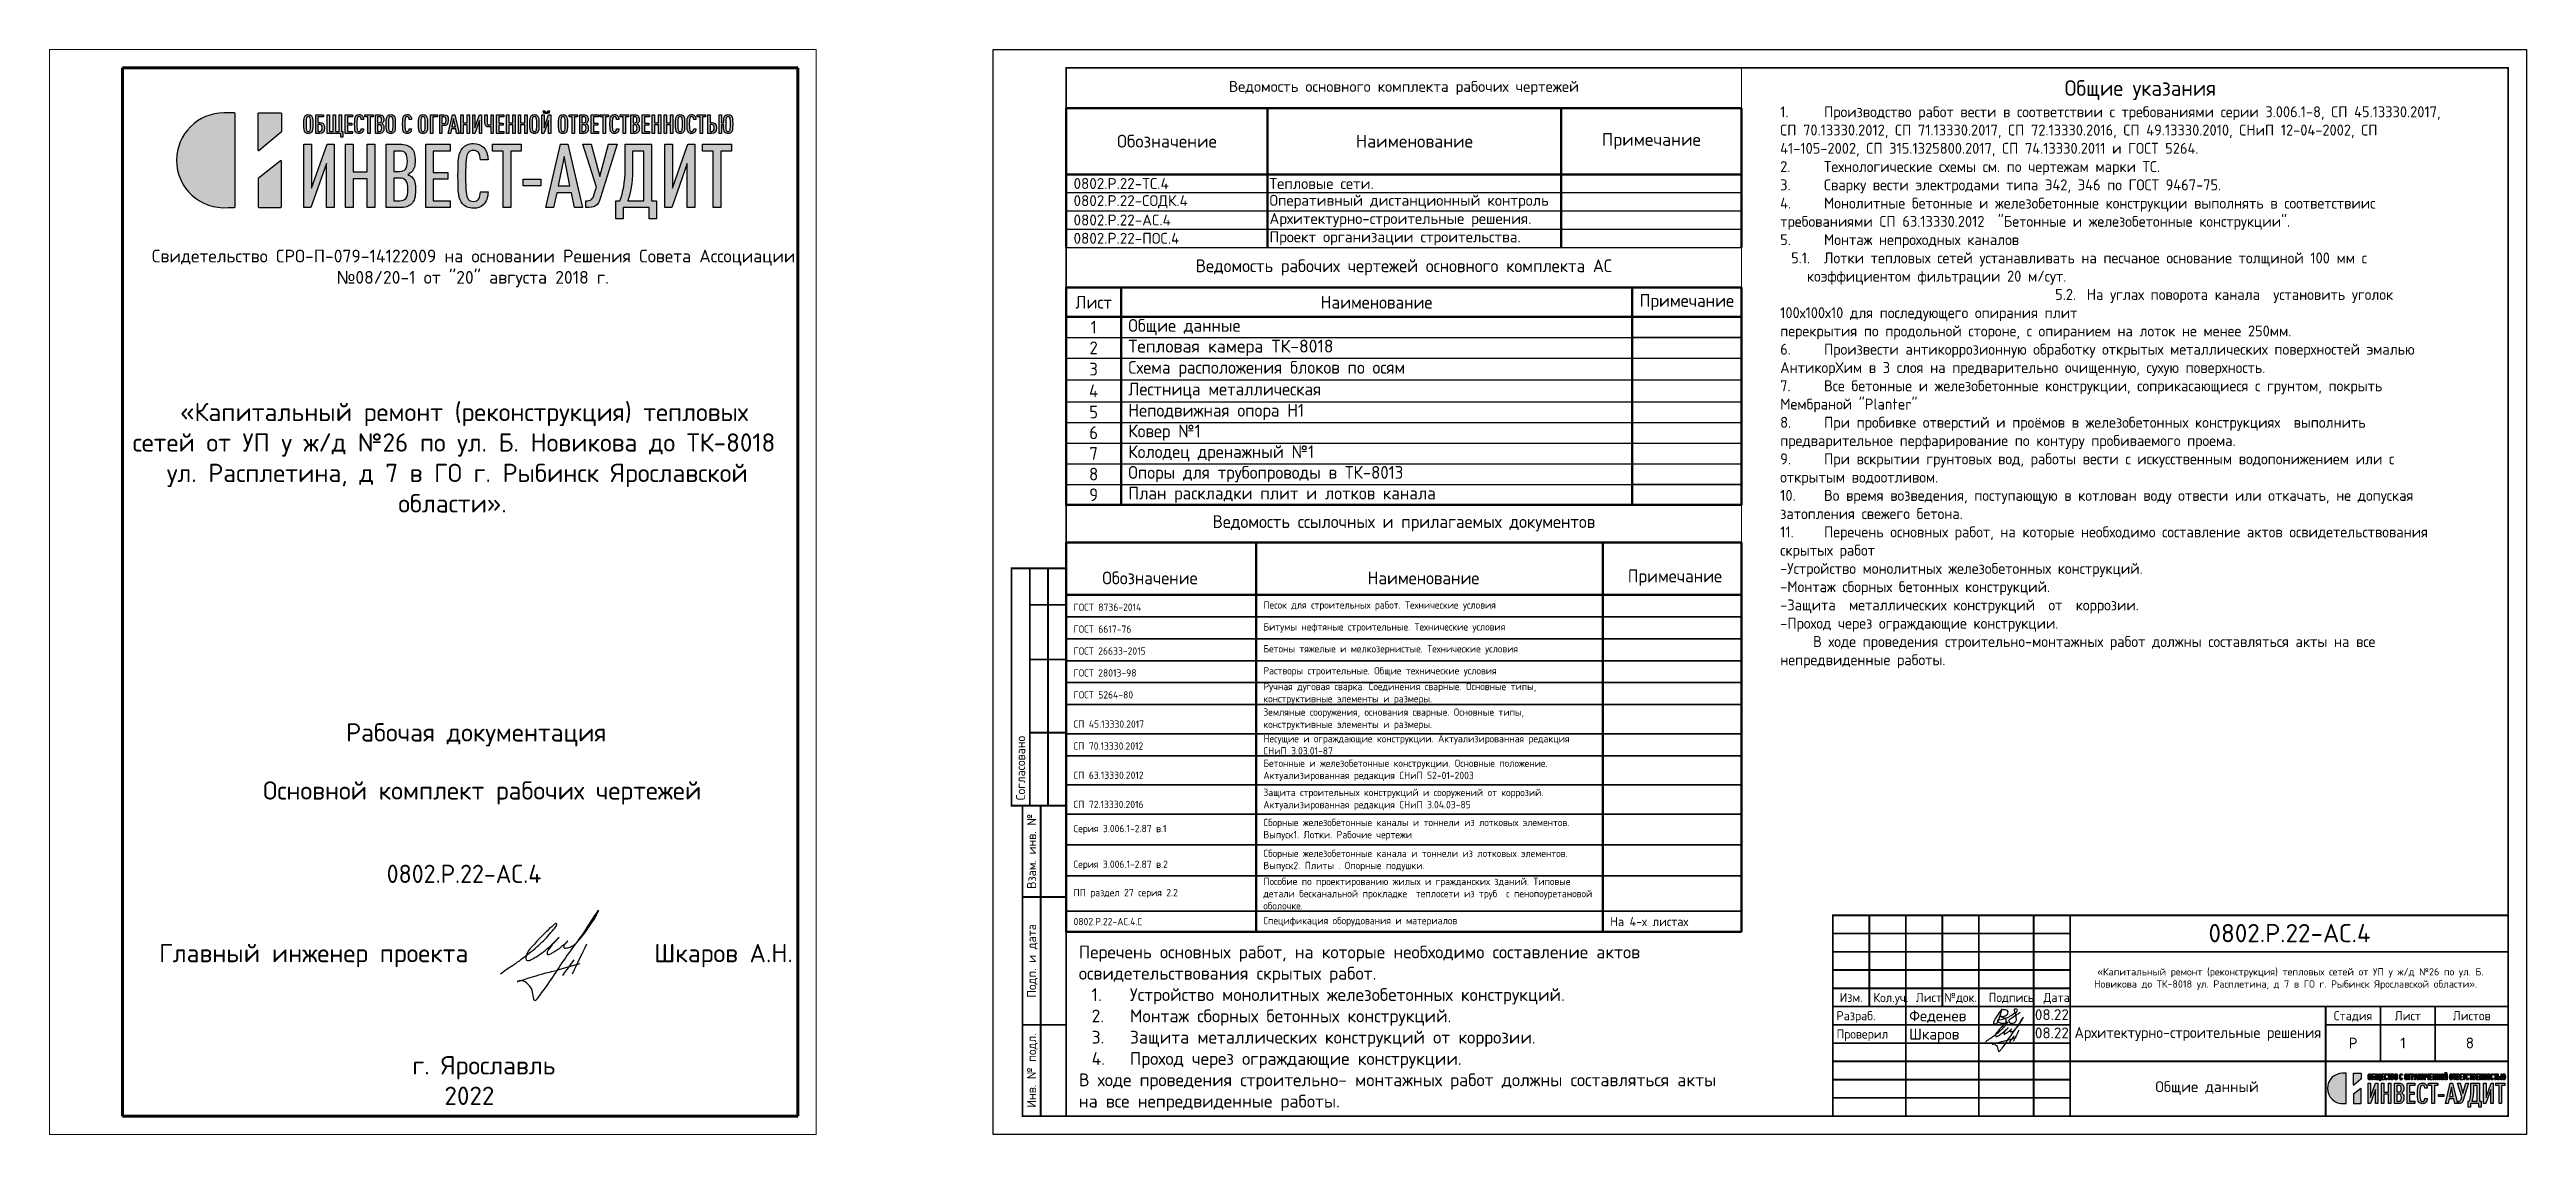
# Model space of a CAD drawing. Header units: millimetres. Extents: x 1601 to 15402, y -324 to 12625.
# Drawn here: x 6331 to 7010, y 2826 to 3123 of the extents above; entities that cross this region are included whole.
import ezdxf
from ezdxf.enums import TextEntityAlignment as Align

# ---------------------------------------------------------------- set-up
doc = ezdxf.new("R2010")
doc.units = ezdxf.units.MM
for name, color, linetype, lineweight in [('Основной', 1, 'Continuous', 60), ('Размер 3.5', 250, 'Continuous', 35), ('Размерный', 4, 'Continuous', 30), ('таблица', 250, 'Continuous', 35)]:
    doc.layers.add(name, color=color, linetype=linetype, lineweight=lineweight)
doc.layers.add('рамка', color=7, linetype='Continuous')
doc.styles.add('-ISOCPEUR-', font='isocpeur.TTF')
doc.styles.add('GOST', font='GOST Common.ttf')
doc.styles.get("Standard").update_dxf_attribs({"font": 'GOST Common.ttf'})

msp = doc.modelspace()

# ---------------------------------------------------------------- texts
at = {"style": 'GOST'}
msp.add_text('Согласовано', height=2.5, rotation=90, dxfattribs=at).set_placement((6597.1472, 2917.0891), align=Align.MIDDLE_LEFT)
for s, p in [('Взам. инв. №', (6600.1472, 2903.0891)), ('Подп. и дата', (6600.1472, 2873.0891)), ('Инв. № подл.', (6600.1472, 2843.0891))]:
    msp.add_text(s, height=2.5, rotation=90, dxfattribs=at).set_placement(p, align=Align.MIDDLE_CENTER)
for s, height, p in [('Изм.', 2.5, (6824.6472, 2863.0891)), ('Кол.уч.', 2.5, (6835.5369, 2863.0397)), ('Лист', 2.5, (6845.9515, 2863.0891)), ('№док.', 2.5, (6854.6472, 2863.0891)), ('Подпись', 2.5, (6868.5285, 2863.0891)), ('Дата', 2.5, (6880.9554, 2863.0891)), ('Стадия', 2.5, (6962.1472, 2858.0891)), ('Лист', 2.5, (6977.1472, 2858.0891)), ('Листов', 2.5, (6994.6472, 2858.0891)), ('Р', 3, (6962.1472, 2850.5891))]:
    msp.add_text(s, height=height, dxfattribs=at).set_placement(p, align=Align.MIDDLE_CENTER)
for s, p in [('Разраб.', (6820.6472, 2858.0891)), ('Проверил', (6820.6472, 2853.0891))]:
    msp.add_text(s, height=2.5, dxfattribs=at).set_placement(p, align=Align.MIDDLE_LEFT)
at = {"insert": (6423.4842, 2899.4351), "char_height": 5, "width": 38.557853, "attachment_point": 1}
msp.add_mtext('0802.Р.22-АС.4', dxfattribs=at)
at = {"attachment_point": 5}
for s, insert, char_height, width, style in [('\\pi2.57236;{\\C7;«Капитальный ремонт (реконструкция) тепловых сетей от УП у ж/д №26 по ул. Б. Новикова до ТК-8018 ул. Расплетина, д 7 в ГО г. Рыбинск Ярославской области».}', (6943.6918, 2868.1646), 2, 118.089147, '-ISOCPEUR-'), ('Архитектурно-строительные решения', (6919.6472, 2853.0891), 3, 70, 'GOST')]:
    msp.add_mtext(s, dxfattribs=dict(at, insert=insert, char_height=char_height, width=width, style=style))
at = {"insert": (6891.0599, 2840.1627), "char_height": 3, "attachment_point": 1, "style": '-ISOCPEUR-'}
msp.add_mtext_dynamic_manual_height_columns('\\pi16.91423;Общие данный', width=59.928461, gutter_width=12.5, heights=[3.2503], dxfattribs=at)
at = {"style": '-ISOCPEUR-', "flags": 8}
for tag, p in [('1', (6975.8341, 2850.6285)), ('8', (6994.1522, 2850.6285))]:
    msp.add_attdef(tag, text='*', height=3, dxfattribs=at).set_placement(p, align=Align.MIDDLE_CENTER)
at = {"layer": 'Размер 3.5', "insert": (6805.217, 3114.2005), "char_height": 3, "attachment_point": 1, "style": 'GOST'}
msp.add_mtext_dynamic_auto_height_columns('\\pi75.32977,t207.32977;{\\H1.42857x;\\C0; Общие указания\\P\\pi0,tz;\\H0.7x;1.^I\\C7;Производство работ вести в соответствии с требованиями серии 3.006.1-8, СП 45.13330.2017, СП 70.13330.2012, СП 71.13330.2017, СП 72.13330.2016, СП 49.13330.2010, СНиП 12-04-2002, \\C0;СП 41-105-2002, СП 315.1325800.2017, СП 74.13330.2011 и ГОСТ 5264.\\P\\C7;2.^IТехнологические схемы см. по чертежам марки ТС.\\P3.^IСварку вести электродами типа Э42, Э46 по ГОСТ 9467-75.\\P4.^IМонолитные бетонные и железобетонные конструкции выполнять в соответствиис требованиями СП 63.13330.2012  "Бетонные и железобетонные конструкции".\\C0;\\P5.^IМонтаж непроходных каналов\\P\\pi-4.3098,l7.3098,t12;5.1.^IЛотки тепловых сетей устанавливать на песчаное основание толщиной 100 мм с \\P\\pi0,t7.3098;коэффициентом фильтрации 20 м/сут.\\P\\pi-4.3098,t12;}5.2.^IНа углах поворота канала  установить уголок 100х100х10 для последующего опирания плит \\P\\pi0,t7.3098;перекрытия по продольной стороне, с опиранием на лоток не менее 250мм.{\\H0.99972x;\\C0;\\P\\pl0,tz;6.^IП\\H1.00028x;роизвести антикоррозионную обработку открытых металлических поверхностей эмалью АнтикорХим в 3 слоя на предварительно очищенную, сухую поверхность. \\P\\C7;7.^IВсе бетонные и железобетонные конструкции, соприкасающиеся с грунтом, покрыть Мембраной "Planter"\\C0;\\P8.^IПри пробивке отверстий и проёмов в железобетонных конструкциях  выполнить предварительное перфарирование по контуру пробиваемого проема. \\P9.^IПри вскрытии грунтовых вод, работы вести с искусственным водопонижением или с открытым водоотливом.\\P10.^IВо время возведения, поступающую в котлован воду отвести или откачать, не допуская затопления свежего бетона.\\P\\H0.99972x;11.^IПеречень основных работ, на которые необходимо составление актов освидетельствования скрытых работ\\P-Устройство монолитных железобетонных конструкций.\\H1.0002x;\\C7;\\P-Монтаж сборных бетонных конструкций.\\P-Защита  металлических конструкций  от  коррозии.\\P-Проход через ограждающие конструкции.\\P\\pi9;\\H0.99984x;В ходе проведения строительно-монтажных работ должны составляться акты на все непредвиденные работы.}', width=185.523131, gutter_width=14.3119, height=0, count=1, dxfattribs=at)
at = {"layer": 'Размер 3.5', "color": 0, "insert": (6613.0892, 2877.2879), "char_height": 3.5, "width": 178.136276, "attachment_point": 1, "style": '-ISOCPEUR-'}
msp.add_mtext('{\\C256;Перечень основных работ, на которые необходимо составление актов освидетельствования скрытых работ.\\P\\pi-10.5,l14,t14;1.^IУстройство монолитных железобетонных конструкций.\\P2.^IМонтаж сборных бетонных конструкций.\\P3.^IЗащита металлических конструкций от коррозии.\\P4.^IПроход через ограждающие конструкции.\\P\\pi0,l0,tz;В ходе проведения строительно- монтажных работ должны составляться акты на все непредвиденные работы.}', dxfattribs=at)
at = {"layer": 'Размерный', "color": 0, "style": '-ISOCPEUR-'}
for s, p in [('Феденев', (6840.5522, 2856.5664)), ('08.22', (6874.9919, 2856.8739)), ('Шкаров', (6840.5522, 2851.5664)), ('08.22', (6874.9919, 2851.8739))]:
    msp.add_text(s, height=3, dxfattribs=at).set_placement(p)
at = {"layer": 'Размерный', "color": 7, "lineweight": 30, "insert": (6351.1353, 3067.8172), "char_height": 3.5, "attachment_point": 1, "style": '-ISOCPEUR-'}
msp.add_mtext_dynamic_manual_height_columns('\\pi4.5332,l3.5,t8.0332;Свидетельство СРО-П-079-14122009 на основании Решения Совета Ассоциации \\P\\pi55.027,t58.527;{\\fArial|b0|i0|c204|p34;№}08/20-1 от "20" августа 2018 г.', width=185, gutter_width=12.5, heights=[11.0681], dxfattribs=at)
at = {"layer": 'Размерный', "color": 7, "lineweight": 30, "char_height": 5, "attachment_point": 1, "style": '-ISOCPEUR-'}
for s, insert, width in [('\\pi16.05939;«Капитальный ремонт (реконструкция) тепловых \\P\\pi3.09394;сетей от УП у ж/д №26 по ул. Б. Новикова до ТК-8018 \\P\\pi12.46894;ул. Расплетина, д 7 в ГО г. Рыбинск Ярославской \\P\\pi75.84394;области».', (6350.8142, 3025.8581), 181.687872), ('\\pi51.22308,l10;Рабочая документация', (6351.1353, 2938.1553), 185), ('\\pi28.47308,l10;Основной комплект рабочих чертежей', (6351.1353, 2922.2536), 185), ('\\pl10;Главный инженер проекта                Шкаров А.Н.', (6351.1353, 2877.7261), 275.503585), ('\\pi65.5,l10;0802.Р.22-АС.4', (6847.0476, 2883.1993), 185), ('\\pi79.121;г. Ярославль \\P\\pi87.92;2022', (6351.399, 2847.0024), 185)]:
    msp.add_mtext(s, dxfattribs=dict(at, insert=insert, width=width))

# ---------------------------------------------------------------- blocks, each defined once
blk = doc.blocks.new('*T190')
at = {"layer": 'Defpoints', "color": 8, "linetype": 'ByBlock', "lineweight": 0, "transparency": 16777216}
for p, q in [((0, 0), (185, 0)), ((0, 0), (0, -11)), ((185, 0), (185, -11))]:
    blk.add_line(p, q, dxfattribs=at)
at = {"layer": 'таблица', "color": 0, "lineweight": 50, "transparency": 16777216}
for p, q in [((0, -11), (185, -11)), ((0, -11), (0, -70.56)), ((15, -11), (15, -70.56)), ((155, -11), (155, -70.56)), ((185, -11), (185, -19)), ((0, -19), (185, -19)), ((185, -24.67), (185, -59.23))]:
    blk.add_line(p, q, dxfattribs=at)
at = {"layer": 'таблица', "lineweight": 50, "transparency": 16777216}
for p, q in [((185, -19), (185, -24.67)), ((185, -59.23), (185, -70.56))]:
    blk.add_line(p, q, dxfattribs=at)
at = {"layer": 'таблица', "lineweight": 30, "transparency": 16777216}
for p, q in [((0, -24.67), (15, -24.67)), ((0, -53.56), (15, -53.56)), ((0, -64.9), (15, -64.9)), ((0, -70.56), (15, -70.56))]:
    blk.add_line(p, q, dxfattribs=at)
at = {"layer": 'таблица', "color": 0, "lineweight": 30, "transparency": 16777216}
for p, q in [((15, -24.67), (155, -24.67)), ((0, -30.33), (185, -30.33)), ((0, -36.28), (185, -36.28)), ((0, -42.23), (185, -42.23)), ((0, -47.9), (185, -47.9)), ((15, -53.56), (185, -53.56)), ((0, -59.23), (185, -59.23)), ((15, -64.9), (155, -64.9)), ((15, -70.56), (155, -70.56))]:
    blk.add_line(p, q, dxfattribs=at)
at = {"layer": 'таблица', "transparency": 16777216}
for p, q in [((155, -24.67), (185, -24.67)), ((155, -64.9), (185, -64.9)), ((155, -70.56), (185, -70.56))]:
    blk.add_line(p, q, dxfattribs=at)
at = {"layer": 'таблица', "color": 7, "transparency": 16777216, "char_height": 3.5, "style": 'GOST'}
for s, insert, width, attachment_point in [('Ведомость рабочих чертежей основного комплекта АС', (92.5, -5.5), 182, 5), ('Лист', (7.5, -15), 12, 5), ('Наименование', (85, -15), 137, 5), ('Примечание', (170, -15), 27, 5), ('1', (7.5, -21.83), 14, 5), ('Общие данные ', (17, -21.83), 136, 4), ('2', (7.5, -27.5), 14, 5), ('{\\fISOCPEUR|b0|i0|c204|p34;\\C256;Тепловая камера ТК-8018}', (17, -27.5), 136, 4), ('3', (7.5, -33.31), 14, 5), ('{\\C256;Схема расположения блоков по осям}', (17, -33.31), 136, 4), ('4', (7.5, -39.26), 14, 5), ('{\\C256;Лестница металлическая }', (17, -39.26), 136, 4), ('5', (7.5, -45.06), 14, 5), ('{\\C256;Неподвижная опора Н1}', (17, -45.06), 136, 4), ('6', (7.5, -50.73), 14, 5), ('{\\C256;Ковер №1}', (17, -50.73), 136, 4), ('{\\C256;Колодец дренажный №1\\P}', (17, -56.4), 136, 4), ('7', (7.5, -56.4), 14, 5), ('8', (7.5, -62.06), 14, 5), ('{\\C256;Опоры для трубопроводы в ТК-8013\\P}', (17, -62.06), 136, 4), ('9', (7.5, -67.73), 14, 5), ('{\\C256;План раскладки плит и лотков канала\\P}', (17, -67.73), 136, 4)]:
    blk.add_mtext(s, dxfattribs=dict(at, insert=insert, width=width, attachment_point=attachment_point))
blk = doc.blocks.new('Лого')
h = blk.add_hatch(color=151)
h.set_gradient(color1=(158, 191, 227), color2=(46, 54, 92), tint=1, name='HEMISPHERICAL')
edge = h.paths.add_edge_path()
edge.add_spline(control_points=[(0.349, 0.494), (-0.191, 0.447), (-0.657, 0.871), (-0.657, 1.415), (-0.657, 1.415), (-0.657, 1.925), (-0.243, 2.339), (0.267, 2.339), (0.267, 2.339), (0.267, 2.339), (0.471, 2.339), (0.471, 2.339), (0.471, 2.339), (0.479, 2.339), (0.485, 2.333), (0.485, 2.325), (0.485, 2.325), (0.485, 2.325), (0.485, 0.508), (0.485, 0.508), (0.485, 0.508), (0.485, 0.5), (0.479, 0.494), (0.471, 0.494), (0.471, 0.494), (0.471, 0.494), (0.35, 0.494), (0.35, 0.494), (0.35, 0.494), (0.35, 0.494), (0.349, 0.494), (0.349, 0.494)], knot_values=[0, 0, 0, 0, 0.111111, 0.111111, 0.111111, 0.111211, 0.222222, 0.222222, 0.222222, 0.222322, 0.333333, 0.333333, 0.333333, 0.333433, 0.444444, 0.444444, 0.444444, 0.444544, 0.555556, 0.555556, 0.555556, 0.555656, 0.666667, 0.666667, 0.666667, 0.666767, 0.777778, 0.777778, 0.777778, 0.777878, 1, 1, 1, 1], degree=3, periodic=0)
edge = h.paths.add_edge_path()
edge.add_spline(control_points=[(0.955, 1.604), (0.955, 1.604), (1.385, 1.966), (1.385, 1.966), (1.385, 1.966), (1.388, 1.969), (1.39, 1.972), (1.39, 1.976), (1.39, 1.976), (1.39, 1.976), (1.39, 2.325), (1.39, 2.325), (1.39, 2.325), (1.39, 2.333), (1.384, 2.339), (1.377, 2.339), (1.377, 2.339), (1.377, 2.339), (0.947, 2.339), (0.947, 2.339), (0.947, 2.339), (0.939, 2.339), (0.933, 2.333), (0.933, 2.325), (0.933, 2.325), (0.933, 2.325), (0.933, 1.614), (0.933, 1.614), (0.933, 1.614), (0.933, 1.609), (0.936, 1.604), (0.941, 1.602), (0.941, 1.602), (0.946, 1.6), (0.951, 1.601), (0.955, 1.604)], knot_values=[0, 0, 0, 0, 0.1, 0.1, 0.1, 0.1001, 0.2, 0.2, 0.2, 0.2001, 0.3, 0.3, 0.3, 0.3001, 0.4, 0.4, 0.4, 0.4001, 0.5, 0.5, 0.5, 0.5001, 0.6, 0.6, 0.6, 0.6001, 0.7, 0.7, 0.7, 0.7001, 0.8, 0.8, 0.8, 0.8001, 1, 1, 1, 1], degree=3, periodic=0)
edge = h.paths.add_edge_path()
edge.add_spline(control_points=[(0.938, 1.059), (0.938, 1.059), (1.369, 1.401), (1.369, 1.401), (1.369, 1.401), (1.373, 1.404), (1.378, 1.405), (1.383, 1.402), (1.383, 1.402), (1.387, 1.4), (1.39, 1.396), (1.39, 1.39), (1.39, 1.39), (1.39, 1.39), (1.39, 0.508), (1.39, 0.508), (1.39, 0.508), (1.39, 0.5), (1.384, 0.494), (1.377, 0.494), (1.377, 0.494), (1.377, 0.494), (0.947, 0.494), (0.947, 0.494), (0.947, 0.494), (0.939, 0.494), (0.933, 0.5), (0.933, 0.508), (0.933, 0.508), (0.933, 0.508), (0.933, 1.049), (0.933, 1.049), (0.933, 1.049), (0.933, 1.053), (0.935, 1.057), (0.938, 1.059)], knot_values=[0, 0, 0, 0, 0.1, 0.1, 0.1, 0.1001, 0.2, 0.2, 0.2, 0.2001, 0.3, 0.3, 0.3, 0.3001, 0.4, 0.4, 0.4, 0.4001, 0.5, 0.5, 0.5, 0.5001, 0.6, 0.6, 0.6, 0.6001, 0.7, 0.7, 0.7, 0.7001, 0.8, 0.8, 0.8, 0.8001, 1, 1, 1, 1], degree=3, periodic=0)
at = {"true_color": 0x2e365c}
h = blk.add_hatch(color=159, dxfattribs=at)
h.dxf.hatch_style = 1
edge = h.paths.add_edge_path()
edge.add_spline(control_points=[(10.169, 1.594), (10.169, 1.594), (10.169, 1.727), (10.169, 1.727), (10.169, 1.727), (10.169, 1.727), (9.605, 1.727), (9.605, 1.727), (9.605, 1.727), (9.605, 1.727), (9.605, 1.594), (9.605, 1.594), (9.605, 1.594), (9.605, 1.594), (9.813, 1.594), (9.813, 1.594), (9.813, 1.594), (9.813, 1.594), (9.813, 0.491), (9.813, 0.491), (9.813, 0.491), (9.813, 0.491), (9.962, 0.491), (9.962, 0.491), (9.962, 0.491), (9.962, 0.491), (9.962, 1.594), (9.962, 1.594), (9.962, 1.594), (9.962, 1.594), (10.169, 1.594), (10.169, 1.594)], knot_values=[0, 0, 0, 0, 0.111111, 0.111111, 0.111111, 0.111211, 0.222222, 0.222222, 0.222222, 0.222322, 0.333333, 0.333333, 0.333333, 0.333433, 0.444444, 0.444444, 0.444444, 0.444544, 0.555556, 0.555556, 0.555556, 0.555656, 0.666667, 0.666667, 0.666667, 0.666767, 0.777778, 0.777778, 0.777778, 0.777878, 1, 1, 1, 1], degree=3, periodic=0)
edge = h.paths.add_edge_path()
edge.add_spline(control_points=[(9.457, 0.491), (9.457, 0.491), (9.457, 1.727), (9.457, 1.727), (9.457, 1.727), (9.457, 1.727), (9.32, 1.727), (9.32, 1.727), (9.32, 1.727), (9.32, 1.727), (9.017, 0.868), (9.017, 0.868), (9.017, 0.868), (9.017, 0.868), (9.017, 1.727), (9.017, 1.727), (9.017, 1.727), (9.017, 1.727), (8.867, 1.727), (8.867, 1.727), (8.867, 1.727), (8.867, 1.727), (8.867, 0.491), (8.867, 0.491), (8.867, 0.491), (8.867, 0.491), (9.006, 0.491), (9.006, 0.491), (9.006, 0.491), (9.006, 0.491), (9.308, 1.349), (9.308, 1.349), (9.308, 1.349), (9.308, 1.349), (9.308, 0.491), (9.308, 0.491), (9.308, 0.491), (9.308, 0.491), (9.457, 0.491), (9.457, 0.491)], knot_values=[0, 0, 0, 0, 0.090909, 0.090909, 0.090909, 0.091009, 0.181818, 0.181818, 0.181818, 0.181918, 0.272727, 0.272727, 0.272727, 0.272827, 0.363636, 0.363636, 0.363636, 0.363736, 0.454545, 0.454545, 0.454545, 0.454645, 0.545455, 0.545455, 0.545455, 0.545555, 0.636364, 0.636364, 0.636364, 0.636464, 0.727273, 0.727273, 0.727273, 0.727373, 0.818182, 0.818182, 0.818182, 0.818282, 1, 1, 1, 1], degree=3, periodic=0)
edge = h.paths.add_edge_path(flags=16)
edge.add_spline(control_points=[(8.463, 0.625), (8.463, 0.625), (8.147, 0.625), (8.147, 0.625), (8.147, 0.625), (8.208, 0.788), (8.239, 0.974), (8.239, 1.198), (8.239, 1.198), (8.239, 1.198), (8.239, 1.594), (8.239, 1.594), (8.239, 1.594), (8.239, 1.594), (8.463, 1.594), (8.463, 1.594), (8.463, 1.594), (8.463, 1.594), (8.463, 0.625), (8.463, 0.625)], knot_values=[0, 0, 0, 0, 0.166667, 0.166667, 0.166667, 0.166767, 0.333333, 0.333333, 0.333333, 0.333433, 0.5, 0.5, 0.5, 0.5001, 0.666667, 0.666667, 0.666667, 0.666767, 1, 1, 1, 1], degree=3, periodic=0)
edge = h.paths.add_edge_path()
edge.add_spline(control_points=[(8.709, 0.271), (8.709, 0.271), (8.709, 0.625), (8.709, 0.625), (8.709, 0.625), (8.709, 0.625), (8.612, 0.625), (8.612, 0.625), (8.612, 0.625), (8.612, 0.625), (8.612, 1.727), (8.612, 1.727), (8.612, 1.727), (8.612, 1.727), (8.095, 1.727), (8.095, 1.727), (8.095, 1.727), (8.095, 1.727), (8.095, 1.231), (8.095, 1.231), (8.095, 1.231), (8.095, 0.988), (8.057, 0.792), (7.994, 0.625), (7.994, 0.625), (7.994, 0.625), (7.916, 0.625), (7.916, 0.625), (7.916, 0.625), (7.916, 0.625), (7.916, 0.271), (7.916, 0.271), (7.916, 0.271), (7.916, 0.271), (8.058, 0.271), (8.058, 0.271), (8.058, 0.271), (8.058, 0.271), (8.058, 0.491), (8.058, 0.491), (8.058, 0.491), (8.058, 0.491), (8.567, 0.491), (8.567, 0.491), (8.567, 0.491), (8.567, 0.491), (8.567, 0.271), (8.567, 0.271), (8.567, 0.271), (8.567, 0.271), (8.709, 0.271), (8.709, 0.271)], knot_values=[0, 0, 0, 0, 0.071429, 0.071429, 0.071429, 0.071529, 0.142857, 0.142857, 0.142857, 0.142957, 0.214286, 0.214286, 0.214286, 0.214386, 0.285714, 0.285714, 0.285714, 0.285814, 0.357143, 0.357143, 0.357143, 0.357243, 0.428571, 0.428571, 0.428571, 0.428671, 0.5, 0.5, 0.5, 0.5001, 0.571429, 0.571429, 0.571429, 0.571529, 0.642857, 0.642857, 0.642857, 0.642957, 0.714286, 0.714286, 0.714286, 0.714386, 0.785714, 0.785714, 0.785714, 0.785814, 0.857143, 0.857143, 0.857143, 0.857243, 1, 1, 1, 1], degree=3, periodic=0)
edge = h.paths.add_edge_path()
edge.add_spline(control_points=[(7.937, 1.727), (7.937, 1.727), (7.774, 1.727), (7.774, 1.727), (7.774, 1.727), (7.774, 1.727), (7.605, 1.097), (7.605, 1.097), (7.605, 1.097), (7.605, 1.097), (7.434, 1.727), (7.434, 1.727), (7.434, 1.727), (7.434, 1.727), (7.271, 1.727), (7.271, 1.727), (7.271, 1.727), (7.271, 1.727), (7.534, 0.891), (7.534, 0.891), (7.534, 0.891), (7.534, 0.891), (7.494, 0.754), (7.494, 0.754), (7.494, 0.754), (7.465, 0.651), (7.427, 0.625), (7.326, 0.625), (7.326, 0.625), (7.326, 0.625), (7.326, 0.491), (7.326, 0.491), (7.326, 0.491), (7.496, 0.491), (7.566, 0.524), (7.616, 0.688), (7.616, 0.688), (7.616, 0.688), (7.937, 1.727), (7.937, 1.727)], knot_values=[0, 0, 0, 0, 0.090909, 0.090909, 0.090909, 0.091009, 0.181818, 0.181818, 0.181818, 0.181918, 0.272727, 0.272727, 0.272727, 0.272827, 0.363636, 0.363636, 0.363636, 0.363736, 0.454545, 0.454545, 0.454545, 0.454645, 0.545455, 0.545455, 0.545455, 0.545555, 0.636364, 0.636364, 0.636364, 0.636464, 0.727273, 0.727273, 0.727273, 0.727373, 0.818182, 0.818182, 0.818182, 0.818282, 1, 1, 1, 1], degree=3, periodic=0)
edge = h.paths.add_edge_path(flags=16)
edge.add_spline(control_points=[(7.019, 0.917), (7.019, 0.917), (6.788, 0.917), (6.788, 0.917), (6.788, 0.917), (6.788, 0.917), (6.904, 1.486), (6.904, 1.486), (6.904, 1.486), (6.904, 1.486), (7.019, 0.917), (7.019, 0.917)], knot_values=[0, 0, 0, 0, 0.25, 0.25, 0.25, 0.2501, 0.5, 0.5, 0.5, 0.5001, 1, 1, 1, 1], degree=3, periodic=0)
edge = h.paths.add_edge_path()
edge.add_spline(control_points=[(7.264, 0.491), (7.264, 0.491), (6.977, 1.727), (6.977, 1.727), (6.977, 1.727), (6.977, 1.727), (6.833, 1.727), (6.833, 1.727), (6.833, 1.727), (6.833, 1.727), (6.545, 0.491), (6.545, 0.491), (6.545, 0.491), (6.545, 0.491), (6.701, 0.491), (6.701, 0.491), (6.701, 0.491), (6.701, 0.491), (6.76, 0.783), (6.76, 0.783), (6.76, 0.783), (6.76, 0.783), (7.047, 0.783), (7.047, 0.783), (7.047, 0.783), (7.047, 0.783), (7.106, 0.491), (7.106, 0.491), (7.106, 0.491), (7.106, 0.491), (7.264, 0.491), (7.264, 0.491)], knot_values=[0, 0, 0, 0, 0.111111, 0.111111, 0.111111, 0.111211, 0.222222, 0.222222, 0.222222, 0.222322, 0.333333, 0.333333, 0.333333, 0.333433, 0.444444, 0.444444, 0.444444, 0.444544, 0.555556, 0.555556, 0.555556, 0.555656, 0.666667, 0.666667, 0.666667, 0.666767, 0.777778, 0.777778, 0.777778, 0.777878, 1, 1, 1, 1], degree=3, periodic=0)
edge = h.paths.add_edge_path()
edge.add_spline(control_points=[(6.448, 0.915), (6.448, 0.915), (6.448, 1.049), (6.448, 1.049), (6.448, 1.049), (6.448, 1.049), (6.108, 1.049), (6.108, 1.049), (6.108, 1.049), (6.108, 1.049), (6.108, 0.915), (6.108, 0.915), (6.108, 0.915), (6.108, 0.915), (6.448, 0.915), (6.448, 0.915)], knot_values=[0, 0, 0, 0, 0.2, 0.2, 0.2, 0.2001, 0.4, 0.4, 0.4, 0.4001, 0.6, 0.6, 0.6, 0.6001, 1, 1, 1, 1], degree=3, periodic=0)
edge = h.paths.add_edge_path()
edge.add_spline(control_points=[(6.069, 1.594), (6.069, 1.594), (6.069, 1.727), (6.069, 1.727), (6.069, 1.727), (6.069, 1.727), (5.505, 1.727), (5.505, 1.727), (5.505, 1.727), (5.505, 1.727), (5.505, 1.594), (5.505, 1.594), (5.505, 1.594), (5.505, 1.594), (5.714, 1.594), (5.714, 1.594), (5.714, 1.594), (5.714, 1.594), (5.714, 0.491), (5.714, 0.491), (5.714, 0.491), (5.714, 0.491), (5.863, 0.491), (5.863, 0.491), (5.863, 0.491), (5.863, 0.491), (5.863, 1.594), (5.863, 1.594), (5.863, 1.594), (5.863, 1.594), (6.069, 1.594), (6.069, 1.594)], knot_values=[0, 0, 0, 0, 0.111111, 0.111111, 0.111111, 0.111211, 0.222222, 0.222222, 0.222222, 0.222322, 0.333333, 0.333333, 0.333333, 0.333433, 0.444444, 0.444444, 0.444444, 0.444544, 0.555556, 0.555556, 0.555556, 0.555656, 0.666667, 0.666667, 0.666667, 0.666767, 0.777778, 0.777778, 0.777778, 0.777878, 1, 1, 1, 1], degree=3, periodic=0)
edge = h.paths.add_edge_path()
edge.add_spline(control_points=[(5.42, 0.797), (5.42, 0.797), (5.273, 0.797), (5.273, 0.797), (5.273, 0.797), (5.271, 0.745), (5.261, 0.691), (5.233, 0.655), (5.233, 0.655), (5.214, 0.63), (5.183, 0.611), (5.136, 0.611), (5.136, 0.611), (5.087, 0.611), (5.054, 0.63), (5.033, 0.658), (5.033, 0.658), (4.99, 0.717), (4.983, 0.816), (4.983, 1.109), (4.983, 1.109), (4.983, 1.403), (4.99, 1.502), (5.033, 1.561), (5.033, 1.561), (5.054, 1.588), (5.087, 1.607), (5.136, 1.607), (5.136, 1.607), (5.183, 1.607), (5.214, 1.588), (5.233, 1.564), (5.233, 1.564), (5.262, 1.528), (5.271, 1.476), (5.273, 1.423), (5.273, 1.423), (5.273, 1.423), (5.42, 1.423), (5.42, 1.423), (5.42, 1.423), (5.419, 1.524), (5.389, 1.613), (5.332, 1.668), (5.332, 1.668), (5.283, 1.715), (5.223, 1.741), (5.136, 1.741), (5.136, 1.741), (5.039, 1.741), (4.971, 1.705), (4.924, 1.651), (4.924, 1.651), (4.842, 1.557), (4.834, 1.451), (4.834, 1.109), (4.834, 1.109), (4.834, 0.767), (4.842, 0.662), (4.924, 0.568), (4.924, 0.568), (4.971, 0.514), (5.039, 0.478), (5.136, 0.478), (5.136, 0.478), (5.217, 0.478), (5.278, 0.502), (5.327, 0.545), (5.327, 0.545), (5.387, 0.601), (5.419, 0.693), (5.42, 0.797)], knot_values=[0, 0, 0, 0, 0.052632, 0.052632, 0.052632, 0.052732, 0.105263, 0.105263, 0.105263, 0.105363, 0.157895, 0.157895, 0.157895, 0.157995, 0.210526, 0.210526, 0.210526, 0.210626, 0.263158, 0.263158, 0.263158, 0.263258, 0.315789, 0.315789, 0.315789, 0.315889, 0.368421, 0.368421, 0.368421, 0.368521, 0.421053, 0.421053, 0.421053, 0.421153, 0.473684, 0.473684, 0.473684, 0.473784, 0.526316, 0.526316, 0.526316, 0.526416, 0.578947, 0.578947, 0.578947, 0.579047, 0.631579, 0.631579, 0.631579, 0.631679, 0.684211, 0.684211, 0.684211, 0.684311, 0.736842, 0.736842, 0.736842, 0.736942, 0.789474, 0.789474, 0.789474, 0.789574, 0.842105, 0.842105, 0.842105, 0.842205, 0.894737, 0.894737, 0.894737, 0.894837, 1, 1, 1, 1], degree=3, periodic=0)
edge = h.paths.add_edge_path()
edge.add_spline(control_points=[(4.681, 0.491), (4.681, 0.491), (4.681, 0.625), (4.681, 0.625), (4.681, 0.625), (4.681, 0.625), (4.353, 0.625), (4.353, 0.625), (4.353, 0.625), (4.353, 0.625), (4.353, 1.045), (4.353, 1.045), (4.353, 1.045), (4.353, 1.045), (4.636, 1.045), (4.636, 1.045), (4.636, 1.045), (4.636, 1.045), (4.636, 1.179), (4.636, 1.179), (4.636, 1.179), (4.636, 1.179), (4.353, 1.179), (4.353, 1.179), (4.353, 1.179), (4.353, 1.179), (4.353, 1.594), (4.353, 1.594), (4.353, 1.594), (4.353, 1.594), (4.681, 1.594), (4.681, 1.594), (4.681, 1.594), (4.681, 1.594), (4.681, 1.727), (4.681, 1.727), (4.681, 1.727), (4.681, 1.727), (4.204, 1.727), (4.204, 1.727), (4.204, 1.727), (4.204, 1.727), (4.204, 0.491), (4.204, 0.491), (4.204, 0.491), (4.204, 0.491), (4.681, 0.491), (4.681, 0.491)], knot_values=[0, 0, 0, 0, 0.076923, 0.076923, 0.076923, 0.077023, 0.153846, 0.153846, 0.153846, 0.153946, 0.230769, 0.230769, 0.230769, 0.230869, 0.307692, 0.307692, 0.307692, 0.307792, 0.384615, 0.384615, 0.384615, 0.384715, 0.461538, 0.461538, 0.461538, 0.461638, 0.538462, 0.538462, 0.538462, 0.538562, 0.615385, 0.615385, 0.615385, 0.615485, 0.692308, 0.692308, 0.692308, 0.692408, 0.769231, 0.769231, 0.769231, 0.769331, 0.846154, 0.846154, 0.846154, 0.846254, 1, 1, 1, 1], degree=3, periodic=0)
edge = h.paths.add_edge_path(flags=16)
edge.add_spline(control_points=[(3.848, 1.396), (3.848, 1.255), (3.798, 1.198), (3.692, 1.198), (3.692, 1.198), (3.692, 1.198), (3.582, 1.198), (3.582, 1.198), (3.582, 1.198), (3.582, 1.198), (3.582, 1.594), (3.582, 1.594), (3.582, 1.594), (3.582, 1.594), (3.692, 1.594), (3.692, 1.594), (3.692, 1.594), (3.799, 1.594), (3.848, 1.545), (3.848, 1.396)], knot_values=[0, 0, 0, 0, 0.166667, 0.166667, 0.166667, 0.166767, 0.333333, 0.333333, 0.333333, 0.333433, 0.5, 0.5, 0.5, 0.5001, 0.666667, 0.666667, 0.666667, 0.666767, 1, 1, 1, 1], degree=3, periodic=0)
edge = h.paths.add_edge_path(flags=16)
edge.add_spline(control_points=[(3.857, 0.847), (3.857, 0.677), (3.803, 0.625), (3.69, 0.625), (3.69, 0.625), (3.69, 0.625), (3.582, 0.625), (3.582, 0.625), (3.582, 0.625), (3.582, 0.625), (3.582, 1.069), (3.582, 1.069), (3.582, 1.069), (3.582, 1.069), (3.69, 1.069), (3.69, 1.069), (3.69, 1.069), (3.801, 1.069), (3.857, 1.007), (3.857, 0.847)], knot_values=[0, 0, 0, 0, 0.166667, 0.166667, 0.166667, 0.166767, 0.333333, 0.333333, 0.333333, 0.333433, 0.5, 0.5, 0.5, 0.5001, 0.666667, 0.666667, 0.666667, 0.666767, 1, 1, 1, 1], degree=3, periodic=0)
edge = h.paths.add_edge_path()
edge.add_spline(control_points=[(4.006, 0.839), (4.006, 0.944), (3.995, 1.028), (3.931, 1.09), (3.931, 1.09), (3.91, 1.109), (3.883, 1.127), (3.855, 1.135), (3.855, 1.135), (3.879, 1.146), (3.903, 1.161), (3.924, 1.182), (3.924, 1.182), (3.985, 1.241), (3.997, 1.314), (3.997, 1.403), (3.997, 1.403), (3.997, 1.536), (3.978, 1.597), (3.924, 1.653), (3.924, 1.653), (3.874, 1.705), (3.808, 1.727), (3.699, 1.727), (3.699, 1.727), (3.699, 1.727), (3.433, 1.727), (3.433, 1.727), (3.433, 1.727), (3.433, 1.727), (3.433, 0.491), (3.433, 0.491), (3.433, 0.491), (3.433, 0.491), (3.699, 0.491), (3.699, 0.491), (3.699, 0.491), (3.808, 0.491), (3.876, 0.514), (3.926, 0.566), (3.926, 0.566), (3.982, 0.623), (4.006, 0.689), (4.006, 0.839)], knot_values=[0, 0, 0, 0, 0.083333, 0.083333, 0.083333, 0.083433, 0.166667, 0.166667, 0.166667, 0.166767, 0.25, 0.25, 0.25, 0.2501, 0.333333, 0.333333, 0.333333, 0.333433, 0.416667, 0.416667, 0.416667, 0.416767, 0.5, 0.5, 0.5, 0.5001, 0.583333, 0.583333, 0.583333, 0.583433, 0.666667, 0.666667, 0.666667, 0.666767, 0.75, 0.75, 0.75, 0.7501, 0.833333, 0.833333, 0.833333, 0.833433, 1, 1, 1, 1], degree=3, periodic=0)
edge = h.paths.add_edge_path()
edge.add_spline(control_points=[(3.211, 0.491), (3.211, 0.491), (3.211, 1.727), (3.211, 1.727), (3.211, 1.727), (3.211, 1.727), (3.062, 1.727), (3.062, 1.727), (3.062, 1.727), (3.062, 1.727), (3.062, 1.187), (3.062, 1.187), (3.062, 1.187), (3.062, 1.187), (2.787, 1.187), (2.787, 1.187), (2.787, 1.187), (2.787, 1.187), (2.787, 1.727), (2.787, 1.727), (2.787, 1.727), (2.787, 1.727), (2.638, 1.727), (2.638, 1.727), (2.638, 1.727), (2.638, 1.727), (2.638, 0.491), (2.638, 0.491), (2.638, 0.491), (2.638, 0.491), (2.787, 0.491), (2.787, 0.491), (2.787, 0.491), (2.787, 0.491), (2.787, 1.052), (2.787, 1.052), (2.787, 1.052), (2.787, 1.052), (3.062, 1.052), (3.062, 1.052), (3.062, 1.052), (3.062, 1.052), (3.062, 0.491), (3.062, 0.491), (3.062, 0.491), (3.062, 0.491), (3.211, 0.491), (3.211, 0.491)], knot_values=[0, 0, 0, 0, 0.076923, 0.076923, 0.076923, 0.077023, 0.153846, 0.153846, 0.153846, 0.153946, 0.230769, 0.230769, 0.230769, 0.230869, 0.307692, 0.307692, 0.307692, 0.307792, 0.384615, 0.384615, 0.384615, 0.384715, 0.461538, 0.461538, 0.461538, 0.461638, 0.538462, 0.538462, 0.538462, 0.538562, 0.615385, 0.615385, 0.615385, 0.615485, 0.692308, 0.692308, 0.692308, 0.692408, 0.769231, 0.769231, 0.769231, 0.769331, 0.846154, 0.846154, 0.846154, 0.846254, 1, 1, 1, 1], degree=3, periodic=0)
edge = h.paths.add_edge_path()
edge.add_spline(control_points=[(2.416, 0.491), (2.416, 0.491), (2.416, 1.727), (2.416, 1.727), (2.416, 1.727), (2.416, 1.727), (2.279, 1.727), (2.279, 1.727), (2.279, 1.727), (2.279, 1.727), (1.975, 0.868), (1.975, 0.868), (1.975, 0.868), (1.975, 0.868), (1.975, 1.727), (1.975, 1.727), (1.975, 1.727), (1.975, 1.727), (1.826, 1.727), (1.826, 1.727), (1.826, 1.727), (1.826, 1.727), (1.826, 0.491), (1.826, 0.491), (1.826, 0.491), (1.826, 0.491), (1.965, 0.491), (1.965, 0.491), (1.965, 0.491), (1.965, 0.491), (2.267, 1.349), (2.267, 1.349), (2.267, 1.349), (2.267, 1.349), (2.267, 0.491), (2.267, 0.491), (2.267, 0.491), (2.267, 0.491), (2.416, 0.491), (2.416, 0.491)], knot_values=[0, 0, 0, 0, 0.090909, 0.090909, 0.090909, 0.091009, 0.181818, 0.181818, 0.181818, 0.181918, 0.272727, 0.272727, 0.272727, 0.272827, 0.363636, 0.363636, 0.363636, 0.363736, 0.454545, 0.454545, 0.454545, 0.454645, 0.545455, 0.545455, 0.545455, 0.545555, 0.636364, 0.636364, 0.636364, 0.636464, 0.727273, 0.727273, 0.727273, 0.727373, 0.818182, 0.818182, 0.818182, 0.818282, 1, 1, 1, 1], degree=3, periodic=0)
edge = h.paths.add_edge_path(flags=16)
edge.add_spline(control_points=[(10.15, 2.121), (10.15, 2.035), (10.148, 2.006), (10.135, 1.989), (10.135, 1.989), (10.128, 1.981), (10.119, 1.975), (10.105, 1.975), (10.105, 1.975), (10.091, 1.975), (10.082, 1.981), (10.076, 1.989), (10.076, 1.989), (10.062, 2.006), (10.06, 2.035), (10.06, 2.121), (10.06, 2.121), (10.06, 2.207), (10.062, 2.235), (10.076, 2.253), (10.076, 2.253), (10.082, 2.261), (10.091, 2.266), (10.105, 2.266), (10.105, 2.266), (10.119, 2.266), (10.128, 2.261), (10.135, 2.253), (10.135, 2.253), (10.148, 2.235), (10.15, 2.207), (10.15, 2.121)], knot_values=[0, 0, 0, 0, 0.111111, 0.111111, 0.111111, 0.111211, 0.222222, 0.222222, 0.222222, 0.222322, 0.333333, 0.333333, 0.333333, 0.333433, 0.444444, 0.444444, 0.444444, 0.444544, 0.555556, 0.555556, 0.555556, 0.555656, 0.666667, 0.666667, 0.666667, 0.666767, 0.777778, 0.777778, 0.777778, 0.777878, 1, 1, 1, 1], degree=3, periodic=0)
edge = h.paths.add_edge_path()
edge.add_spline(control_points=[(9.974, 1.94), (9.974, 1.94), (9.974, 2.104), (9.974, 2.104), (9.974, 2.104), (9.974, 2.104), (10.017, 2.104), (10.017, 2.104), (10.017, 2.104), (10.017, 2.017), (10.021, 1.988), (10.043, 1.962), (10.043, 1.962), (10.057, 1.946), (10.077, 1.936), (10.105, 1.936), (10.105, 1.936), (10.134, 1.936), (10.153, 1.946), (10.167, 1.962), (10.167, 1.962), (10.19, 1.989), (10.194, 2.021), (10.194, 2.121), (10.194, 2.121), (10.194, 2.221), (10.191, 2.251), (10.167, 2.279), (10.167, 2.279), (10.153, 2.295), (10.134, 2.306), (10.105, 2.306), (10.105, 2.306), (10.077, 2.306), (10.057, 2.295), (10.043, 2.279), (10.043, 2.279), (10.022, 2.254), (10.017, 2.225), (10.017, 2.144), (10.017, 2.144), (10.017, 2.144), (9.974, 2.144), (9.974, 2.144), (9.974, 2.144), (9.974, 2.144), (9.974, 2.302), (9.974, 2.302), (9.974, 2.302), (9.974, 2.302), (9.93, 2.302), (9.93, 2.302), (9.93, 2.302), (9.93, 2.302), (9.93, 1.94), (9.93, 1.94), (9.93, 1.94), (9.93, 1.94), (9.974, 1.94), (9.974, 1.94)], knot_values=[0, 0, 0, 0, 0.0625, 0.0625, 0.0625, 0.0626, 0.125, 0.125, 0.125, 0.1251, 0.1875, 0.1875, 0.1875, 0.1876, 0.25, 0.25, 0.25, 0.2501, 0.3125, 0.3125, 0.3125, 0.3126, 0.375, 0.375, 0.375, 0.3751, 0.4375, 0.4375, 0.4375, 0.4376, 0.5, 0.5, 0.5, 0.5001, 0.5625, 0.5625, 0.5625, 0.5626, 0.625, 0.625, 0.625, 0.6251, 0.6875, 0.6875, 0.6875, 0.6876, 0.75, 0.75, 0.75, 0.7501, 0.8125, 0.8125, 0.8125, 0.8126, 0.875, 0.875, 0.875, 0.8751, 1, 1, 1, 1], degree=3, periodic=0)
edge = h.paths.add_edge_path(flags=16)
edge.add_spline(control_points=[(9.833, 2.046), (9.833, 1.997), (9.819, 1.979), (9.79, 1.979), (9.79, 1.979), (9.79, 1.979), (9.753, 1.979), (9.753, 1.979), (9.753, 1.979), (9.753, 1.979), (9.753, 2.112), (9.753, 2.112), (9.753, 2.112), (9.753, 2.112), (9.79, 2.112), (9.79, 2.112), (9.79, 2.112), (9.819, 2.112), (9.833, 2.094), (9.833, 2.046)], knot_values=[0, 0, 0, 0, 0.166667, 0.166667, 0.166667, 0.166767, 0.333333, 0.333333, 0.333333, 0.333433, 0.5, 0.5, 0.5, 0.5001, 0.666667, 0.666667, 0.666667, 0.666767, 1, 1, 1, 1], degree=3, periodic=0)
edge = h.paths.add_edge_path()
edge.add_spline(control_points=[(9.877, 2.046), (9.877, 2.125), (9.846, 2.151), (9.791, 2.151), (9.791, 2.151), (9.791, 2.151), (9.753, 2.151), (9.753, 2.151), (9.753, 2.151), (9.753, 2.151), (9.753, 2.302), (9.753, 2.302), (9.753, 2.302), (9.753, 2.302), (9.709, 2.302), (9.709, 2.302), (9.709, 2.302), (9.709, 2.302), (9.709, 1.94), (9.709, 1.94), (9.709, 1.94), (9.709, 1.94), (9.791, 1.94), (9.791, 1.94), (9.791, 1.94), (9.845, 1.94), (9.877, 1.966), (9.877, 2.046)], knot_values=[0, 0, 0, 0, 0.125, 0.125, 0.125, 0.1251, 0.25, 0.25, 0.25, 0.2501, 0.375, 0.375, 0.375, 0.3751, 0.5, 0.5, 0.5, 0.5001, 0.625, 0.625, 0.625, 0.6251, 0.75, 0.75, 0.75, 0.7501, 1, 1, 1, 1], degree=3, periodic=0)
edge = h.paths.add_edge_path()
edge.add_spline(control_points=[(9.666, 2.262), (9.666, 2.262), (9.666, 2.302), (9.666, 2.302), (9.666, 2.302), (9.666, 2.302), (9.501, 2.302), (9.501, 2.302), (9.501, 2.302), (9.501, 2.302), (9.501, 2.262), (9.501, 2.262), (9.501, 2.262), (9.501, 2.262), (9.562, 2.262), (9.562, 2.262), (9.562, 2.262), (9.562, 2.262), (9.562, 1.94), (9.562, 1.94), (9.562, 1.94), (9.562, 1.94), (9.606, 1.94), (9.606, 1.94), (9.606, 1.94), (9.606, 1.94), (9.606, 2.262), (9.606, 2.262), (9.606, 2.262), (9.606, 2.262), (9.666, 2.262), (9.666, 2.262)], knot_values=[0, 0, 0, 0, 0.111111, 0.111111, 0.111111, 0.111211, 0.222222, 0.222222, 0.222222, 0.222322, 0.333333, 0.333333, 0.333333, 0.333433, 0.444444, 0.444444, 0.444444, 0.444544, 0.555556, 0.555556, 0.555556, 0.555656, 0.666667, 0.666667, 0.666667, 0.666767, 0.777778, 0.777778, 0.777778, 0.777878, 1, 1, 1, 1], degree=3, periodic=0)
edge = h.paths.add_edge_path()
edge.add_spline(control_points=[(9.476, 2.029), (9.476, 2.029), (9.433, 2.029), (9.433, 2.029), (9.433, 2.029), (9.433, 2.014), (9.43, 1.998), (9.421, 1.988), (9.421, 1.988), (9.416, 1.981), (9.407, 1.975), (9.393, 1.975), (9.393, 1.975), (9.379, 1.975), (9.369, 1.981), (9.363, 1.989), (9.363, 1.989), (9.35, 2.006), (9.348, 2.035), (9.348, 2.121), (9.348, 2.121), (9.348, 2.207), (9.35, 2.235), (9.363, 2.253), (9.363, 2.253), (9.369, 2.261), (9.379, 2.266), (9.393, 2.266), (9.393, 2.266), (9.407, 2.266), (9.416, 2.261), (9.421, 2.254), (9.421, 2.254), (9.43, 2.243), (9.433, 2.228), (9.433, 2.213), (9.433, 2.213), (9.433, 2.213), (9.476, 2.213), (9.476, 2.213), (9.476, 2.213), (9.476, 2.242), (9.467, 2.268), (9.45, 2.284), (9.45, 2.284), (9.436, 2.298), (9.418, 2.306), (9.393, 2.306), (9.393, 2.306), (9.365, 2.306), (9.345, 2.295), (9.331, 2.279), (9.331, 2.279), (9.307, 2.252), (9.305, 2.221), (9.305, 2.121), (9.305, 2.121), (9.305, 2.021), (9.307, 1.99), (9.331, 1.962), (9.331, 1.962), (9.345, 1.946), (9.365, 1.936), (9.393, 1.936), (9.393, 1.936), (9.417, 1.936), (9.435, 1.943), (9.449, 1.956), (9.449, 1.956), (9.467, 1.972), (9.476, 1.999), (9.476, 2.029)], knot_values=[0, 0, 0, 0, 0.052632, 0.052632, 0.052632, 0.052732, 0.105263, 0.105263, 0.105263, 0.105363, 0.157895, 0.157895, 0.157895, 0.157995, 0.210526, 0.210526, 0.210526, 0.210626, 0.263158, 0.263158, 0.263158, 0.263258, 0.315789, 0.315789, 0.315789, 0.315889, 0.368421, 0.368421, 0.368421, 0.368521, 0.421053, 0.421053, 0.421053, 0.421153, 0.473684, 0.473684, 0.473684, 0.473784, 0.526316, 0.526316, 0.526316, 0.526416, 0.578947, 0.578947, 0.578947, 0.579047, 0.631579, 0.631579, 0.631579, 0.631679, 0.684211, 0.684211, 0.684211, 0.684311, 0.736842, 0.736842, 0.736842, 0.736942, 0.789474, 0.789474, 0.789474, 0.789574, 0.842105, 0.842105, 0.842105, 0.842205, 0.894737, 0.894737, 0.894737, 0.894837, 1, 1, 1, 1], degree=3, periodic=0)
edge = h.paths.add_edge_path(flags=16)
edge.add_spline(control_points=[(9.213, 2.121), (9.213, 2.035), (9.211, 2.006), (9.198, 1.989), (9.198, 1.989), (9.192, 1.981), (9.183, 1.975), (9.169, 1.975), (9.169, 1.975), (9.154, 1.975), (9.145, 1.981), (9.139, 1.989), (9.139, 1.989), (9.126, 2.006), (9.124, 2.035), (9.124, 2.121), (9.124, 2.121), (9.124, 2.207), (9.126, 2.235), (9.139, 2.253), (9.139, 2.253), (9.145, 2.261), (9.154, 2.266), (9.169, 2.266), (9.169, 2.266), (9.183, 2.266), (9.192, 2.261), (9.198, 2.253), (9.198, 2.253), (9.211, 2.235), (9.213, 2.207), (9.213, 2.121)], knot_values=[0, 0, 0, 0, 0.111111, 0.111111, 0.111111, 0.111211, 0.222222, 0.222222, 0.222222, 0.222322, 0.333333, 0.333333, 0.333333, 0.333433, 0.444444, 0.444444, 0.444444, 0.444544, 0.555556, 0.555556, 0.555556, 0.555656, 0.666667, 0.666667, 0.666667, 0.666767, 0.777778, 0.777778, 0.777778, 0.777878, 1, 1, 1, 1], degree=3, periodic=0)
edge = h.paths.add_edge_path()
edge.add_spline(control_points=[(9.257, 2.121), (9.257, 2.221), (9.254, 2.253), (9.23, 2.279), (9.23, 2.279), (9.216, 2.295), (9.197, 2.306), (9.169, 2.306), (9.169, 2.306), (9.14, 2.306), (9.121, 2.295), (9.107, 2.279), (9.107, 2.279), (9.083, 2.253), (9.08, 2.221), (9.08, 2.121), (9.08, 2.121), (9.08, 2.021), (9.083, 1.988), (9.107, 1.962), (9.107, 1.962), (9.121, 1.946), (9.14, 1.936), (9.169, 1.936), (9.169, 1.936), (9.197, 1.936), (9.216, 1.946), (9.23, 1.962), (9.23, 1.962), (9.254, 1.988), (9.257, 2.021), (9.257, 2.121)], knot_values=[0, 0, 0, 0, 0.111111, 0.111111, 0.111111, 0.111211, 0.222222, 0.222222, 0.222222, 0.222322, 0.333333, 0.333333, 0.333333, 0.333433, 0.444444, 0.444444, 0.444444, 0.444544, 0.555556, 0.555556, 0.555556, 0.555656, 0.666667, 0.666667, 0.666667, 0.666767, 0.777778, 0.777778, 0.777778, 0.777878, 1, 1, 1, 1], degree=3, periodic=0)
edge = h.paths.add_edge_path()
edge.add_spline(control_points=[(9.024, 1.94), (9.024, 1.94), (9.024, 2.302), (9.024, 2.302), (9.024, 2.302), (9.024, 2.302), (8.98, 2.302), (8.98, 2.302), (8.98, 2.302), (8.98, 2.302), (8.98, 2.144), (8.98, 2.144), (8.98, 2.144), (8.98, 2.144), (8.9, 2.144), (8.9, 2.144), (8.9, 2.144), (8.9, 2.144), (8.9, 2.302), (8.9, 2.302), (8.9, 2.302), (8.9, 2.302), (8.856, 2.302), (8.856, 2.302), (8.856, 2.302), (8.856, 2.302), (8.856, 1.94), (8.856, 1.94), (8.856, 1.94), (8.856, 1.94), (8.9, 1.94), (8.9, 1.94), (8.9, 1.94), (8.9, 1.94), (8.9, 2.104), (8.9, 2.104), (8.9, 2.104), (8.9, 2.104), (8.98, 2.104), (8.98, 2.104), (8.98, 2.104), (8.98, 2.104), (8.98, 1.94), (8.98, 1.94), (8.98, 1.94), (8.98, 1.94), (9.024, 1.94), (9.024, 1.94)], knot_values=[0, 0, 0, 0, 0.076923, 0.076923, 0.076923, 0.077023, 0.153846, 0.153846, 0.153846, 0.153946, 0.230769, 0.230769, 0.230769, 0.230869, 0.307692, 0.307692, 0.307692, 0.307792, 0.384615, 0.384615, 0.384615, 0.384715, 0.461538, 0.461538, 0.461538, 0.461638, 0.538462, 0.538462, 0.538462, 0.538562, 0.615385, 0.615385, 0.615385, 0.615485, 0.692308, 0.692308, 0.692308, 0.692408, 0.769231, 0.769231, 0.769231, 0.769331, 0.846154, 0.846154, 0.846154, 0.846254, 1, 1, 1, 1], degree=3, periodic=0)
edge = h.paths.add_edge_path()
edge.add_spline(control_points=[(8.791, 1.94), (8.791, 1.94), (8.791, 2.302), (8.791, 2.302), (8.791, 2.302), (8.791, 2.302), (8.747, 2.302), (8.747, 2.302), (8.747, 2.302), (8.747, 2.302), (8.747, 2.144), (8.747, 2.144), (8.747, 2.144), (8.747, 2.144), (8.667, 2.144), (8.667, 2.144), (8.667, 2.144), (8.667, 2.144), (8.667, 2.302), (8.667, 2.302), (8.667, 2.302), (8.667, 2.302), (8.624, 2.302), (8.624, 2.302), (8.624, 2.302), (8.624, 2.302), (8.624, 1.94), (8.624, 1.94), (8.624, 1.94), (8.624, 1.94), (8.667, 1.94), (8.667, 1.94), (8.667, 1.94), (8.667, 1.94), (8.667, 2.104), (8.667, 2.104), (8.667, 2.104), (8.667, 2.104), (8.747, 2.104), (8.747, 2.104), (8.747, 2.104), (8.747, 2.104), (8.747, 1.94), (8.747, 1.94), (8.747, 1.94), (8.747, 1.94), (8.791, 1.94), (8.791, 1.94)], knot_values=[0, 0, 0, 0, 0.076923, 0.076923, 0.076923, 0.077023, 0.153846, 0.153846, 0.153846, 0.153946, 0.230769, 0.230769, 0.230769, 0.230869, 0.307692, 0.307692, 0.307692, 0.307792, 0.384615, 0.384615, 0.384615, 0.384715, 0.461538, 0.461538, 0.461538, 0.461638, 0.538462, 0.538462, 0.538462, 0.538562, 0.615385, 0.615385, 0.615385, 0.615485, 0.692308, 0.692308, 0.692308, 0.692408, 0.769231, 0.769231, 0.769231, 0.769331, 0.846154, 0.846154, 0.846154, 0.846254, 1, 1, 1, 1], degree=3, periodic=0)
edge = h.paths.add_edge_path()
edge.add_spline(control_points=[(8.57, 1.94), (8.57, 1.94), (8.57, 1.979), (8.57, 1.979), (8.57, 1.979), (8.57, 1.979), (8.474, 1.979), (8.474, 1.979), (8.474, 1.979), (8.474, 1.979), (8.474, 2.102), (8.474, 2.102), (8.474, 2.102), (8.474, 2.102), (8.557, 2.102), (8.557, 2.102), (8.557, 2.102), (8.557, 2.102), (8.557, 2.141), (8.557, 2.141), (8.557, 2.141), (8.557, 2.141), (8.474, 2.141), (8.474, 2.141), (8.474, 2.141), (8.474, 2.141), (8.474, 2.262), (8.474, 2.262), (8.474, 2.262), (8.474, 2.262), (8.57, 2.262), (8.57, 2.262), (8.57, 2.262), (8.57, 2.262), (8.57, 2.302), (8.57, 2.302), (8.57, 2.302), (8.57, 2.302), (8.431, 2.302), (8.431, 2.302), (8.431, 2.302), (8.431, 2.302), (8.431, 1.94), (8.431, 1.94), (8.431, 1.94), (8.431, 1.94), (8.57, 1.94), (8.57, 1.94)], knot_values=[0, 0, 0, 0, 0.076923, 0.076923, 0.076923, 0.077023, 0.153846, 0.153846, 0.153846, 0.153946, 0.230769, 0.230769, 0.230769, 0.230869, 0.307692, 0.307692, 0.307692, 0.307792, 0.384615, 0.384615, 0.384615, 0.384715, 0.461538, 0.461538, 0.461538, 0.461638, 0.538462, 0.538462, 0.538462, 0.538562, 0.615385, 0.615385, 0.615385, 0.615485, 0.692308, 0.692308, 0.692308, 0.692408, 0.769231, 0.769231, 0.769231, 0.769331, 0.846154, 0.846154, 0.846154, 0.846254, 1, 1, 1, 1], degree=3, periodic=0)
edge = h.paths.add_edge_path(flags=16)
edge.add_spline(control_points=[(8.326, 2.205), (8.326, 2.163), (8.312, 2.147), (8.281, 2.147), (8.281, 2.147), (8.281, 2.147), (8.249, 2.147), (8.249, 2.147), (8.249, 2.147), (8.249, 2.147), (8.249, 2.262), (8.249, 2.262), (8.249, 2.262), (8.249, 2.262), (8.281, 2.262), (8.281, 2.262), (8.281, 2.262), (8.312, 2.262), (8.326, 2.248), (8.326, 2.205)], knot_values=[0, 0, 0, 0, 0.166667, 0.166667, 0.166667, 0.166767, 0.333333, 0.333333, 0.333333, 0.333433, 0.5, 0.5, 0.5, 0.5001, 0.666667, 0.666667, 0.666667, 0.666767, 1, 1, 1, 1], degree=3, periodic=0)
edge = h.paths.add_edge_path(flags=16)
edge.add_spline(control_points=[(8.329, 2.044), (8.329, 1.994), (8.313, 1.979), (8.28, 1.979), (8.28, 1.979), (8.28, 1.979), (8.249, 1.979), (8.249, 1.979), (8.249, 1.979), (8.249, 1.979), (8.249, 2.109), (8.249, 2.109), (8.249, 2.109), (8.249, 2.109), (8.28, 2.109), (8.28, 2.109), (8.28, 2.109), (8.313, 2.109), (8.329, 2.091), (8.329, 2.044)], knot_values=[0, 0, 0, 0, 0.166667, 0.166667, 0.166667, 0.166767, 0.333333, 0.333333, 0.333333, 0.333433, 0.5, 0.5, 0.5, 0.5001, 0.666667, 0.666667, 0.666667, 0.666767, 1, 1, 1, 1], degree=3, periodic=0)
edge = h.paths.add_edge_path()
edge.add_spline(control_points=[(8.373, 2.041), (8.373, 2.072), (8.37, 2.097), (8.351, 2.115), (8.351, 2.115), (8.345, 2.121), (8.337, 2.126), (8.328, 2.128), (8.328, 2.128), (8.336, 2.131), (8.343, 2.136), (8.349, 2.142), (8.349, 2.142), (8.367, 2.159), (8.37, 2.181), (8.37, 2.207), (8.37, 2.207), (8.37, 2.246), (8.364, 2.263), (8.349, 2.28), (8.349, 2.28), (8.334, 2.295), (8.315, 2.302), (8.283, 2.302), (8.283, 2.302), (8.283, 2.302), (8.205, 2.302), (8.205, 2.302), (8.205, 2.302), (8.205, 2.302), (8.205, 1.94), (8.205, 1.94), (8.205, 1.94), (8.205, 1.94), (8.283, 1.94), (8.283, 1.94), (8.283, 1.94), (8.315, 1.94), (8.335, 1.946), (8.349, 1.962), (8.349, 1.962), (8.365, 1.978), (8.373, 1.998), (8.373, 2.041)], knot_values=[0, 0, 0, 0, 0.083333, 0.083333, 0.083333, 0.083433, 0.166667, 0.166667, 0.166667, 0.166767, 0.25, 0.25, 0.25, 0.2501, 0.333333, 0.333333, 0.333333, 0.333433, 0.416667, 0.416667, 0.416667, 0.416767, 0.5, 0.5, 0.5, 0.5001, 0.583333, 0.583333, 0.583333, 0.583433, 0.666667, 0.666667, 0.666667, 0.666767, 0.75, 0.75, 0.75, 0.7501, 0.833333, 0.833333, 0.833333, 0.833433, 1, 1, 1, 1], degree=3, periodic=0)
edge = h.paths.add_edge_path()
edge.add_spline(control_points=[(8.162, 2.262), (8.162, 2.262), (8.162, 2.302), (8.162, 2.302), (8.162, 2.302), (8.162, 2.302), (7.997, 2.302), (7.997, 2.302), (7.997, 2.302), (7.997, 2.302), (7.997, 2.262), (7.997, 2.262), (7.997, 2.262), (7.997, 2.262), (8.058, 2.262), (8.058, 2.262), (8.058, 2.262), (8.058, 2.262), (8.058, 1.94), (8.058, 1.94), (8.058, 1.94), (8.058, 1.94), (8.101, 1.94), (8.101, 1.94), (8.101, 1.94), (8.101, 1.94), (8.101, 2.262), (8.101, 2.262), (8.101, 2.262), (8.101, 2.262), (8.162, 2.262), (8.162, 2.262)], knot_values=[0, 0, 0, 0, 0.111111, 0.111111, 0.111111, 0.111211, 0.222222, 0.222222, 0.222222, 0.222322, 0.333333, 0.333333, 0.333333, 0.333433, 0.444444, 0.444444, 0.444444, 0.444544, 0.555556, 0.555556, 0.555556, 0.555656, 0.666667, 0.666667, 0.666667, 0.666767, 0.777778, 0.777778, 0.777778, 0.777878, 1, 1, 1, 1], degree=3, periodic=0)
edge = h.paths.add_edge_path()
edge.add_spline(control_points=[(7.972, 2.029), (7.972, 2.029), (7.929, 2.029), (7.929, 2.029), (7.929, 2.029), (7.928, 2.014), (7.925, 1.998), (7.917, 1.988), (7.917, 1.988), (7.911, 1.981), (7.902, 1.975), (7.889, 1.975), (7.889, 1.975), (7.874, 1.975), (7.865, 1.981), (7.859, 1.989), (7.859, 1.989), (7.846, 2.006), (7.844, 2.035), (7.844, 2.121), (7.844, 2.121), (7.844, 2.207), (7.846, 2.235), (7.859, 2.253), (7.859, 2.253), (7.865, 2.261), (7.874, 2.266), (7.889, 2.266), (7.889, 2.266), (7.902, 2.266), (7.911, 2.261), (7.917, 2.254), (7.917, 2.254), (7.926, 2.243), (7.928, 2.228), (7.929, 2.213), (7.929, 2.213), (7.929, 2.213), (7.972, 2.213), (7.972, 2.213), (7.972, 2.213), (7.971, 2.242), (7.963, 2.268), (7.946, 2.284), (7.946, 2.284), (7.932, 2.298), (7.914, 2.306), (7.889, 2.306), (7.889, 2.306), (7.86, 2.306), (7.84, 2.295), (7.827, 2.279), (7.827, 2.279), (7.803, 2.252), (7.8, 2.221), (7.8, 2.121), (7.8, 2.121), (7.8, 2.021), (7.803, 1.99), (7.827, 1.962), (7.827, 1.962), (7.84, 1.946), (7.86, 1.936), (7.889, 1.936), (7.889, 1.936), (7.912, 1.936), (7.93, 1.943), (7.944, 1.956), (7.944, 1.956), (7.962, 1.972), (7.971, 1.999), (7.972, 2.029)], knot_values=[0, 0, 0, 0, 0.052632, 0.052632, 0.052632, 0.052732, 0.105263, 0.105263, 0.105263, 0.105363, 0.157895, 0.157895, 0.157895, 0.157995, 0.210526, 0.210526, 0.210526, 0.210626, 0.263158, 0.263158, 0.263158, 0.263258, 0.315789, 0.315789, 0.315789, 0.315889, 0.368421, 0.368421, 0.368421, 0.368521, 0.421053, 0.421053, 0.421053, 0.421153, 0.473684, 0.473684, 0.473684, 0.473784, 0.526316, 0.526316, 0.526316, 0.526416, 0.578947, 0.578947, 0.578947, 0.579047, 0.631579, 0.631579, 0.631579, 0.631679, 0.684211, 0.684211, 0.684211, 0.684311, 0.736842, 0.736842, 0.736842, 0.736942, 0.789474, 0.789474, 0.789474, 0.789574, 0.842105, 0.842105, 0.842105, 0.842205, 0.894737, 0.894737, 0.894737, 0.894837, 1, 1, 1, 1], degree=3, periodic=0)
edge = h.paths.add_edge_path()
edge.add_spline(control_points=[(7.771, 2.262), (7.771, 2.262), (7.771, 2.302), (7.771, 2.302), (7.771, 2.302), (7.771, 2.302), (7.606, 2.302), (7.606, 2.302), (7.606, 2.302), (7.606, 2.302), (7.606, 2.262), (7.606, 2.262), (7.606, 2.262), (7.606, 2.262), (7.667, 2.262), (7.667, 2.262), (7.667, 2.262), (7.667, 2.262), (7.667, 1.94), (7.667, 1.94), (7.667, 1.94), (7.667, 1.94), (7.71, 1.94), (7.71, 1.94), (7.71, 1.94), (7.71, 1.94), (7.71, 2.262), (7.71, 2.262), (7.71, 2.262), (7.71, 2.262), (7.771, 2.262), (7.771, 2.262)], knot_values=[0, 0, 0, 0, 0.111111, 0.111111, 0.111111, 0.111211, 0.222222, 0.222222, 0.222222, 0.222322, 0.333333, 0.333333, 0.333333, 0.333433, 0.444444, 0.444444, 0.444444, 0.444544, 0.555556, 0.555556, 0.555556, 0.555656, 0.666667, 0.666667, 0.666667, 0.666767, 0.777778, 0.777778, 0.777778, 0.777878, 1, 1, 1, 1], degree=3, periodic=0)
edge = h.paths.add_edge_path()
edge.add_spline(control_points=[(7.574, 1.94), (7.574, 1.94), (7.574, 1.979), (7.574, 1.979), (7.574, 1.979), (7.574, 1.979), (7.478, 1.979), (7.478, 1.979), (7.478, 1.979), (7.478, 1.979), (7.478, 2.102), (7.478, 2.102), (7.478, 2.102), (7.478, 2.102), (7.561, 2.102), (7.561, 2.102), (7.561, 2.102), (7.561, 2.102), (7.561, 2.141), (7.561, 2.141), (7.561, 2.141), (7.561, 2.141), (7.478, 2.141), (7.478, 2.141), (7.478, 2.141), (7.478, 2.141), (7.478, 2.262), (7.478, 2.262), (7.478, 2.262), (7.478, 2.262), (7.574, 2.262), (7.574, 2.262), (7.574, 2.262), (7.574, 2.262), (7.574, 2.302), (7.574, 2.302), (7.574, 2.302), (7.574, 2.302), (7.434, 2.302), (7.434, 2.302), (7.434, 2.302), (7.434, 2.302), (7.434, 1.94), (7.434, 1.94), (7.434, 1.94), (7.434, 1.94), (7.574, 1.94), (7.574, 1.94)], knot_values=[0, 0, 0, 0, 0.076923, 0.076923, 0.076923, 0.077023, 0.153846, 0.153846, 0.153846, 0.153946, 0.230769, 0.230769, 0.230769, 0.230869, 0.307692, 0.307692, 0.307692, 0.307792, 0.384615, 0.384615, 0.384615, 0.384715, 0.461538, 0.461538, 0.461538, 0.461638, 0.538462, 0.538462, 0.538462, 0.538562, 0.615385, 0.615385, 0.615385, 0.615485, 0.692308, 0.692308, 0.692308, 0.692408, 0.769231, 0.769231, 0.769231, 0.769331, 0.846154, 0.846154, 0.846154, 0.846254, 1, 1, 1, 1], degree=3, periodic=0)
edge = h.paths.add_edge_path(flags=16)
edge.add_spline(control_points=[(7.33, 2.205), (7.33, 2.163), (7.316, 2.147), (7.285, 2.147), (7.285, 2.147), (7.285, 2.147), (7.253, 2.147), (7.253, 2.147), (7.253, 2.147), (7.253, 2.147), (7.253, 2.262), (7.253, 2.262), (7.253, 2.262), (7.253, 2.262), (7.285, 2.262), (7.285, 2.262), (7.285, 2.262), (7.316, 2.262), (7.33, 2.248), (7.33, 2.205)], knot_values=[0, 0, 0, 0, 0.166667, 0.166667, 0.166667, 0.166767, 0.333333, 0.333333, 0.333333, 0.333433, 0.5, 0.5, 0.5, 0.5001, 0.666667, 0.666667, 0.666667, 0.666767, 1, 1, 1, 1], degree=3, periodic=0)
edge = h.paths.add_edge_path(flags=16)
edge.add_spline(control_points=[(7.333, 2.044), (7.333, 1.994), (7.317, 1.979), (7.284, 1.979), (7.284, 1.979), (7.284, 1.979), (7.253, 1.979), (7.253, 1.979), (7.253, 1.979), (7.253, 1.979), (7.253, 2.109), (7.253, 2.109), (7.253, 2.109), (7.253, 2.109), (7.284, 2.109), (7.284, 2.109), (7.284, 2.109), (7.317, 2.109), (7.333, 2.091), (7.333, 2.044)], knot_values=[0, 0, 0, 0, 0.166667, 0.166667, 0.166667, 0.166767, 0.333333, 0.333333, 0.333333, 0.333433, 0.5, 0.5, 0.5, 0.5001, 0.666667, 0.666667, 0.666667, 0.666767, 1, 1, 1, 1], degree=3, periodic=0)
edge = h.paths.add_edge_path()
edge.add_spline(control_points=[(7.377, 2.041), (7.377, 2.072), (7.374, 2.097), (7.355, 2.115), (7.355, 2.115), (7.349, 2.121), (7.341, 2.126), (7.332, 2.128), (7.332, 2.128), (7.339, 2.131), (7.347, 2.136), (7.353, 2.142), (7.353, 2.142), (7.37, 2.159), (7.374, 2.181), (7.374, 2.207), (7.374, 2.207), (7.374, 2.246), (7.368, 2.263), (7.353, 2.28), (7.353, 2.28), (7.338, 2.295), (7.319, 2.302), (7.287, 2.302), (7.287, 2.302), (7.287, 2.302), (7.209, 2.302), (7.209, 2.302), (7.209, 2.302), (7.209, 2.302), (7.209, 1.94), (7.209, 1.94), (7.209, 1.94), (7.209, 1.94), (7.287, 1.94), (7.287, 1.94), (7.287, 1.94), (7.319, 1.94), (7.338, 1.946), (7.353, 1.962), (7.353, 1.962), (7.369, 1.978), (7.377, 1.998), (7.377, 2.041)], knot_values=[0, 0, 0, 0, 0.083333, 0.083333, 0.083333, 0.083433, 0.166667, 0.166667, 0.166667, 0.166767, 0.25, 0.25, 0.25, 0.2501, 0.333333, 0.333333, 0.333333, 0.333433, 0.416667, 0.416667, 0.416667, 0.416767, 0.5, 0.5, 0.5, 0.5001, 0.583333, 0.583333, 0.583333, 0.583433, 0.666667, 0.666667, 0.666667, 0.666767, 0.75, 0.75, 0.75, 0.7501, 0.833333, 0.833333, 0.833333, 0.833433, 1, 1, 1, 1], degree=3, periodic=0)
edge = h.paths.add_edge_path()
edge.add_spline(control_points=[(7.166, 2.262), (7.166, 2.262), (7.166, 2.302), (7.166, 2.302), (7.166, 2.302), (7.166, 2.302), (7.001, 2.302), (7.001, 2.302), (7.001, 2.302), (7.001, 2.302), (7.001, 2.262), (7.001, 2.262), (7.001, 2.262), (7.001, 2.262), (7.062, 2.262), (7.062, 2.262), (7.062, 2.262), (7.062, 2.262), (7.062, 1.94), (7.062, 1.94), (7.062, 1.94), (7.062, 1.94), (7.105, 1.94), (7.105, 1.94), (7.105, 1.94), (7.105, 1.94), (7.105, 2.262), (7.105, 2.262), (7.105, 2.262), (7.105, 2.262), (7.166, 2.262), (7.166, 2.262)], knot_values=[0, 0, 0, 0, 0.111111, 0.111111, 0.111111, 0.111211, 0.222222, 0.222222, 0.222222, 0.222322, 0.333333, 0.333333, 0.333333, 0.333433, 0.444444, 0.444444, 0.444444, 0.444544, 0.555556, 0.555556, 0.555556, 0.555656, 0.666667, 0.666667, 0.666667, 0.666767, 0.777778, 0.777778, 0.777778, 0.777878, 1, 1, 1, 1], degree=3, periodic=0)
edge = h.paths.add_edge_path(flags=16)
edge.add_spline(control_points=[(6.928, 2.121), (6.928, 2.035), (6.925, 2.006), (6.912, 1.989), (6.912, 1.989), (6.906, 1.981), (6.897, 1.975), (6.883, 1.975), (6.883, 1.975), (6.869, 1.975), (6.859, 1.981), (6.853, 1.989), (6.853, 1.989), (6.84, 2.006), (6.838, 2.035), (6.838, 2.121), (6.838, 2.121), (6.838, 2.207), (6.84, 2.235), (6.853, 2.253), (6.853, 2.253), (6.859, 2.261), (6.869, 2.266), (6.883, 2.266), (6.883, 2.266), (6.897, 2.266), (6.906, 2.261), (6.912, 2.253), (6.912, 2.253), (6.925, 2.235), (6.928, 2.207), (6.928, 2.121)], knot_values=[0, 0, 0, 0, 0.111111, 0.111111, 0.111111, 0.111211, 0.222222, 0.222222, 0.222222, 0.222322, 0.333333, 0.333333, 0.333333, 0.333433, 0.444444, 0.444444, 0.444444, 0.444544, 0.555556, 0.555556, 0.555556, 0.555656, 0.666667, 0.666667, 0.666667, 0.666767, 0.777778, 0.777778, 0.777778, 0.777878, 1, 1, 1, 1], degree=3, periodic=0)
edge = h.paths.add_edge_path()
edge.add_spline(control_points=[(6.971, 2.121), (6.971, 2.221), (6.968, 2.253), (6.945, 2.279), (6.945, 2.279), (6.931, 2.295), (6.911, 2.306), (6.883, 2.306), (6.883, 2.306), (6.854, 2.306), (6.835, 2.295), (6.821, 2.279), (6.821, 2.279), (6.798, 2.253), (6.794, 2.221), (6.794, 2.121), (6.794, 2.121), (6.794, 2.021), (6.798, 1.988), (6.821, 1.962), (6.821, 1.962), (6.835, 1.946), (6.854, 1.936), (6.883, 1.936), (6.883, 1.936), (6.911, 1.936), (6.931, 1.946), (6.945, 1.962), (6.945, 1.962), (6.968, 1.988), (6.971, 2.021), (6.971, 2.121)], knot_values=[0, 0, 0, 0, 0.111111, 0.111111, 0.111111, 0.111211, 0.222222, 0.222222, 0.222222, 0.222322, 0.333333, 0.333333, 0.333333, 0.333433, 0.444444, 0.444444, 0.444444, 0.444544, 0.555556, 0.555556, 0.555556, 0.555656, 0.666667, 0.666667, 0.666667, 0.666767, 0.777778, 0.777778, 0.777778, 0.777878, 1, 1, 1, 1], degree=3, periodic=0)
edge = h.paths.add_edge_path()
edge.add_spline(control_points=[(6.643, 1.94), (6.643, 1.94), (6.643, 2.302), (6.643, 2.302), (6.643, 2.302), (6.643, 2.302), (6.603, 2.302), (6.603, 2.302), (6.603, 2.302), (6.603, 2.302), (6.514, 2.05), (6.514, 2.05), (6.514, 2.05), (6.514, 2.05), (6.514, 2.302), (6.514, 2.302), (6.514, 2.302), (6.514, 2.302), (6.47, 2.302), (6.47, 2.302), (6.47, 2.302), (6.47, 2.302), (6.47, 1.94), (6.47, 1.94), (6.47, 1.94), (6.47, 1.94), (6.511, 1.94), (6.511, 1.94), (6.511, 1.94), (6.511, 1.94), (6.599, 2.191), (6.599, 2.191), (6.599, 2.191), (6.599, 2.191), (6.599, 1.94), (6.599, 1.94), (6.599, 1.94), (6.599, 1.94), (6.643, 1.94), (6.643, 1.94)], knot_values=[0, 0, 0, 0, 0.090909, 0.090909, 0.090909, 0.091009, 0.181818, 0.181818, 0.181818, 0.181918, 0.272727, 0.272727, 0.272727, 0.272827, 0.363636, 0.363636, 0.363636, 0.363736, 0.454545, 0.454545, 0.454545, 0.454645, 0.545455, 0.545455, 0.545455, 0.545555, 0.636364, 0.636364, 0.636364, 0.636464, 0.727273, 0.727273, 0.727273, 0.727373, 0.818182, 0.818182, 0.818182, 0.818282, 1, 1, 1, 1], degree=3, periodic=0)
edge = h.paths.add_edge_path(flags=16)
edge.add_spline(control_points=[(6.37, 2.121), (6.37, 2.035), (6.368, 2.006), (6.355, 1.989), (6.355, 1.989), (6.349, 1.981), (6.34, 1.975), (6.326, 1.975), (6.326, 1.975), (6.311, 1.975), (6.302, 1.981), (6.296, 1.989), (6.296, 1.989), (6.283, 2.006), (6.281, 2.035), (6.281, 2.121), (6.281, 2.121), (6.281, 2.207), (6.283, 2.235), (6.296, 2.253), (6.296, 2.253), (6.302, 2.261), (6.311, 2.266), (6.326, 2.266), (6.326, 2.266), (6.34, 2.266), (6.349, 2.261), (6.355, 2.253), (6.355, 2.253), (6.368, 2.235), (6.37, 2.207), (6.37, 2.121)], knot_values=[0, 0, 0, 0, 0.111111, 0.111111, 0.111111, 0.111211, 0.222222, 0.222222, 0.222222, 0.222322, 0.333333, 0.333333, 0.333333, 0.333433, 0.444444, 0.444444, 0.444444, 0.444544, 0.555556, 0.555556, 0.555556, 0.555656, 0.666667, 0.666667, 0.666667, 0.666767, 0.777778, 0.777778, 0.777778, 0.777878, 1, 1, 1, 1], degree=3, periodic=0)
edge = h.paths.add_edge_path()
edge.add_spline(control_points=[(6.414, 2.121), (6.414, 2.221), (6.411, 2.253), (6.388, 2.279), (6.388, 2.279), (6.373, 2.295), (6.354, 2.306), (6.326, 2.306), (6.326, 2.306), (6.297, 2.306), (6.278, 2.295), (6.264, 2.279), (6.264, 2.279), (6.24, 2.253), (6.237, 2.221), (6.237, 2.121), (6.237, 2.121), (6.237, 2.021), (6.24, 1.988), (6.264, 1.962), (6.264, 1.962), (6.278, 1.946), (6.297, 1.936), (6.326, 1.936), (6.326, 1.936), (6.354, 1.936), (6.373, 1.946), (6.388, 1.962), (6.388, 1.962), (6.411, 1.988), (6.414, 2.021), (6.414, 2.121)], knot_values=[0, 0, 0, 0, 0.111111, 0.111111, 0.111111, 0.111211, 0.222222, 0.222222, 0.222222, 0.222322, 0.333333, 0.333333, 0.333333, 0.333433, 0.444444, 0.444444, 0.444444, 0.444544, 0.555556, 0.555556, 0.555556, 0.555656, 0.666667, 0.666667, 0.666667, 0.666767, 0.777778, 0.777778, 0.777778, 0.777878, 1, 1, 1, 1], degree=3, periodic=0)
edge = h.paths.add_edge_path()
edge.add_spline(control_points=[(6.181, 1.94), (6.181, 1.94), (6.181, 2.302), (6.181, 2.302), (6.181, 2.302), (6.181, 2.302), (6.137, 2.302), (6.137, 2.302), (6.137, 2.302), (6.137, 2.302), (6.137, 2.144), (6.137, 2.144), (6.137, 2.144), (6.137, 2.144), (6.057, 2.144), (6.057, 2.144), (6.057, 2.144), (6.057, 2.144), (6.057, 2.302), (6.057, 2.302), (6.057, 2.302), (6.057, 2.302), (6.013, 2.302), (6.013, 2.302), (6.013, 2.302), (6.013, 2.302), (6.013, 1.94), (6.013, 1.94), (6.013, 1.94), (6.013, 1.94), (6.057, 1.94), (6.057, 1.94), (6.057, 1.94), (6.057, 1.94), (6.057, 2.104), (6.057, 2.104), (6.057, 2.104), (6.057, 2.104), (6.137, 2.104), (6.137, 2.104), (6.137, 2.104), (6.137, 2.104), (6.137, 1.94), (6.137, 1.94), (6.137, 1.94), (6.137, 1.94), (6.181, 1.94), (6.181, 1.94)], knot_values=[0, 0, 0, 0, 0.076923, 0.076923, 0.076923, 0.077023, 0.153846, 0.153846, 0.153846, 0.153946, 0.230769, 0.230769, 0.230769, 0.230869, 0.307692, 0.307692, 0.307692, 0.307792, 0.384615, 0.384615, 0.384615, 0.384715, 0.461538, 0.461538, 0.461538, 0.461638, 0.538462, 0.538462, 0.538462, 0.538562, 0.615385, 0.615385, 0.615385, 0.615485, 0.692308, 0.692308, 0.692308, 0.692408, 0.769231, 0.769231, 0.769231, 0.769331, 0.846154, 0.846154, 0.846154, 0.846254, 1, 1, 1, 1], degree=3, periodic=0)
edge = h.paths.add_edge_path()
edge.add_spline(control_points=[(5.948, 1.94), (5.948, 1.94), (5.948, 2.302), (5.948, 2.302), (5.948, 2.302), (5.948, 2.302), (5.905, 2.302), (5.905, 2.302), (5.905, 2.302), (5.905, 2.302), (5.905, 2.144), (5.905, 2.144), (5.905, 2.144), (5.905, 2.144), (5.824, 2.144), (5.824, 2.144), (5.824, 2.144), (5.824, 2.144), (5.824, 2.302), (5.824, 2.302), (5.824, 2.302), (5.824, 2.302), (5.781, 2.302), (5.781, 2.302), (5.781, 2.302), (5.781, 2.302), (5.781, 1.94), (5.781, 1.94), (5.781, 1.94), (5.781, 1.94), (5.824, 1.94), (5.824, 1.94), (5.824, 1.94), (5.824, 1.94), (5.824, 2.104), (5.824, 2.104), (5.824, 2.104), (5.824, 2.104), (5.905, 2.104), (5.905, 2.104), (5.905, 2.104), (5.905, 2.104), (5.905, 1.94), (5.905, 1.94), (5.905, 1.94), (5.905, 1.94), (5.948, 1.94), (5.948, 1.94)], knot_values=[0, 0, 0, 0, 0.076923, 0.076923, 0.076923, 0.077023, 0.153846, 0.153846, 0.153846, 0.153946, 0.230769, 0.230769, 0.230769, 0.230869, 0.307692, 0.307692, 0.307692, 0.307792, 0.384615, 0.384615, 0.384615, 0.384715, 0.461538, 0.461538, 0.461538, 0.461638, 0.538462, 0.538462, 0.538462, 0.538562, 0.615385, 0.615385, 0.615385, 0.615485, 0.692308, 0.692308, 0.692308, 0.692408, 0.769231, 0.769231, 0.769231, 0.769331, 0.846154, 0.846154, 0.846154, 0.846254, 1, 1, 1, 1], degree=3, periodic=0)
edge = h.paths.add_edge_path()
edge.add_spline(control_points=[(5.727, 1.94), (5.727, 1.94), (5.727, 1.979), (5.727, 1.979), (5.727, 1.979), (5.727, 1.979), (5.631, 1.979), (5.631, 1.979), (5.631, 1.979), (5.631, 1.979), (5.631, 2.102), (5.631, 2.102), (5.631, 2.102), (5.631, 2.102), (5.714, 2.102), (5.714, 2.102), (5.714, 2.102), (5.714, 2.102), (5.714, 2.141), (5.714, 2.141), (5.714, 2.141), (5.714, 2.141), (5.631, 2.141), (5.631, 2.141), (5.631, 2.141), (5.631, 2.141), (5.631, 2.262), (5.631, 2.262), (5.631, 2.262), (5.631, 2.262), (5.727, 2.262), (5.727, 2.262), (5.727, 2.262), (5.727, 2.262), (5.727, 2.302), (5.727, 2.302), (5.727, 2.302), (5.727, 2.302), (5.588, 2.302), (5.588, 2.302), (5.588, 2.302), (5.588, 2.302), (5.588, 1.94), (5.588, 1.94), (5.588, 1.94), (5.588, 1.94), (5.727, 1.94), (5.727, 1.94)], knot_values=[0, 0, 0, 0, 0.076923, 0.076923, 0.076923, 0.077023, 0.153846, 0.153846, 0.153846, 0.153946, 0.230769, 0.230769, 0.230769, 0.230869, 0.307692, 0.307692, 0.307692, 0.307792, 0.384615, 0.384615, 0.384615, 0.384715, 0.461538, 0.461538, 0.461538, 0.461638, 0.538462, 0.538462, 0.538462, 0.538562, 0.615385, 0.615385, 0.615385, 0.615485, 0.692308, 0.692308, 0.692308, 0.692408, 0.769231, 0.769231, 0.769231, 0.769331, 0.846154, 0.846154, 0.846154, 0.846254, 1, 1, 1, 1], degree=3, periodic=0)
edge = h.paths.add_edge_path()
edge.add_spline(control_points=[(5.523, 1.94), (5.523, 1.94), (5.523, 2.302), (5.523, 2.302), (5.523, 2.302), (5.523, 2.302), (5.479, 2.302), (5.479, 2.302), (5.479, 2.302), (5.479, 2.302), (5.479, 2.109), (5.479, 2.109), (5.479, 2.109), (5.466, 2.106), (5.455, 2.105), (5.44, 2.105), (5.44, 2.105), (5.416, 2.105), (5.401, 2.114), (5.401, 2.153), (5.401, 2.153), (5.401, 2.153), (5.401, 2.302), (5.401, 2.302), (5.401, 2.302), (5.401, 2.302), (5.358, 2.302), (5.358, 2.302), (5.358, 2.302), (5.358, 2.302), (5.358, 2.149), (5.358, 2.149), (5.358, 2.149), (5.358, 2.087), (5.384, 2.066), (5.434, 2.066), (5.434, 2.066), (5.448, 2.066), (5.463, 2.067), (5.479, 2.07), (5.479, 2.07), (5.479, 2.07), (5.479, 1.94), (5.479, 1.94), (5.479, 1.94), (5.479, 1.94), (5.523, 1.94), (5.523, 1.94)], knot_values=[0, 0, 0, 0, 0.076923, 0.076923, 0.076923, 0.077023, 0.153846, 0.153846, 0.153846, 0.153946, 0.230769, 0.230769, 0.230769, 0.230869, 0.307692, 0.307692, 0.307692, 0.307792, 0.384615, 0.384615, 0.384615, 0.384715, 0.461538, 0.461538, 0.461538, 0.461638, 0.538462, 0.538462, 0.538462, 0.538562, 0.615385, 0.615385, 0.615385, 0.615485, 0.692308, 0.692308, 0.692308, 0.692408, 0.769231, 0.769231, 0.769231, 0.769331, 0.846154, 0.846154, 0.846154, 0.846254, 1, 1, 1, 1], degree=3, periodic=0)
edge = h.paths.add_edge_path()
edge.add_spline(control_points=[(5.295, 1.94), (5.295, 1.94), (5.295, 2.302), (5.295, 2.302), (5.295, 2.302), (5.295, 2.302), (5.254, 2.302), (5.254, 2.302), (5.254, 2.302), (5.254, 2.302), (5.166, 2.05), (5.166, 2.05), (5.166, 2.05), (5.166, 2.05), (5.166, 2.302), (5.166, 2.302), (5.166, 2.302), (5.166, 2.302), (5.122, 2.302), (5.122, 2.302), (5.122, 2.302), (5.122, 2.302), (5.122, 1.94), (5.122, 1.94), (5.122, 1.94), (5.122, 1.94), (5.163, 1.94), (5.163, 1.94), (5.163, 1.94), (5.163, 1.94), (5.251, 2.191), (5.251, 2.191), (5.251, 2.191), (5.251, 2.191), (5.251, 1.94), (5.251, 1.94), (5.251, 1.94), (5.251, 1.94), (5.295, 1.94), (5.295, 1.94)], knot_values=[0, 0, 0, 0, 0.090909, 0.090909, 0.090909, 0.091009, 0.181818, 0.181818, 0.181818, 0.181918, 0.272727, 0.272727, 0.272727, 0.272827, 0.363636, 0.363636, 0.363636, 0.363736, 0.454545, 0.454545, 0.454545, 0.454645, 0.545455, 0.545455, 0.545455, 0.545555, 0.636364, 0.636364, 0.636364, 0.636464, 0.727273, 0.727273, 0.727273, 0.727373, 0.818182, 0.818182, 0.818182, 0.818282, 1, 1, 1, 1], degree=3, periodic=0)
edge = h.paths.add_edge_path()
edge.add_spline(control_points=[(5.057, 1.94), (5.057, 1.94), (5.057, 2.302), (5.057, 2.302), (5.057, 2.302), (5.057, 2.302), (5.013, 2.302), (5.013, 2.302), (5.013, 2.302), (5.013, 2.302), (5.013, 2.144), (5.013, 2.144), (5.013, 2.144), (5.013, 2.144), (4.933, 2.144), (4.933, 2.144), (4.933, 2.144), (4.933, 2.144), (4.933, 2.302), (4.933, 2.302), (4.933, 2.302), (4.933, 2.302), (4.889, 2.302), (4.889, 2.302), (4.889, 2.302), (4.889, 2.302), (4.889, 1.94), (4.889, 1.94), (4.889, 1.94), (4.889, 1.94), (4.933, 1.94), (4.933, 1.94), (4.933, 1.94), (4.933, 1.94), (4.933, 2.104), (4.933, 2.104), (4.933, 2.104), (4.933, 2.104), (5.013, 2.104), (5.013, 2.104), (5.013, 2.104), (5.013, 2.104), (5.013, 1.94), (5.013, 1.94), (5.013, 1.94), (5.013, 1.94), (5.057, 1.94), (5.057, 1.94)], knot_values=[0, 0, 0, 0, 0.076923, 0.076923, 0.076923, 0.077023, 0.153846, 0.153846, 0.153846, 0.153946, 0.230769, 0.230769, 0.230769, 0.230869, 0.307692, 0.307692, 0.307692, 0.307792, 0.384615, 0.384615, 0.384615, 0.384715, 0.461538, 0.461538, 0.461538, 0.461638, 0.538462, 0.538462, 0.538462, 0.538562, 0.615385, 0.615385, 0.615385, 0.615485, 0.692308, 0.692308, 0.692308, 0.692408, 0.769231, 0.769231, 0.769231, 0.769331, 0.846154, 0.846154, 0.846154, 0.846254, 1, 1, 1, 1], degree=3, periodic=0)
edge = h.paths.add_edge_path(flags=16)
edge.add_spline(control_points=[(4.783, 2.064), (4.783, 2.064), (4.715, 2.064), (4.715, 2.064), (4.715, 2.064), (4.715, 2.064), (4.749, 2.231), (4.749, 2.231), (4.749, 2.231), (4.749, 2.231), (4.783, 2.064), (4.783, 2.064)], knot_values=[0, 0, 0, 0, 0.25, 0.25, 0.25, 0.2501, 0.5, 0.5, 0.5, 0.5001, 1, 1, 1, 1], degree=3, periodic=0)
edge = h.paths.add_edge_path()
edge.add_spline(control_points=[(4.854, 1.94), (4.854, 1.94), (4.77, 2.302), (4.77, 2.302), (4.77, 2.302), (4.77, 2.302), (4.728, 2.302), (4.728, 2.302), (4.728, 2.302), (4.728, 2.302), (4.644, 1.94), (4.644, 1.94), (4.644, 1.94), (4.644, 1.94), (4.69, 1.94), (4.69, 1.94), (4.69, 1.94), (4.69, 1.94), (4.707, 2.025), (4.707, 2.025), (4.707, 2.025), (4.707, 2.025), (4.791, 2.025), (4.791, 2.025), (4.791, 2.025), (4.791, 2.025), (4.808, 1.94), (4.808, 1.94), (4.808, 1.94), (4.808, 1.94), (4.854, 1.94), (4.854, 1.94)], knot_values=[0, 0, 0, 0, 0.111111, 0.111111, 0.111111, 0.111211, 0.222222, 0.222222, 0.222222, 0.222322, 0.333333, 0.333333, 0.333333, 0.333433, 0.444444, 0.444444, 0.444444, 0.444544, 0.555556, 0.555556, 0.555556, 0.555656, 0.666667, 0.666667, 0.666667, 0.666767, 0.777778, 0.777778, 0.777778, 0.777878, 1, 1, 1, 1], degree=3, periodic=0)
edge = h.paths.add_edge_path(flags=16)
edge.add_spline(control_points=[(4.602, 2.196), (4.602, 2.148), (4.588, 2.13), (4.558, 2.13), (4.558, 2.13), (4.558, 2.13), (4.522, 2.13), (4.522, 2.13), (4.522, 2.13), (4.522, 2.13), (4.522, 2.262), (4.522, 2.262), (4.522, 2.262), (4.522, 2.262), (4.558, 2.262), (4.558, 2.262), (4.558, 2.262), (4.588, 2.262), (4.602, 2.245), (4.602, 2.196)], knot_values=[0, 0, 0, 0, 0.166667, 0.166667, 0.166667, 0.166767, 0.333333, 0.333333, 0.333333, 0.333433, 0.5, 0.5, 0.5, 0.5001, 0.666667, 0.666667, 0.666667, 0.666767, 1, 1, 1, 1], degree=3, periodic=0)
edge = h.paths.add_edge_path()
edge.add_spline(control_points=[(4.645, 2.196), (4.645, 2.276), (4.614, 2.302), (4.56, 2.302), (4.56, 2.302), (4.56, 2.302), (4.478, 2.302), (4.478, 2.302), (4.478, 2.302), (4.478, 2.302), (4.478, 1.94), (4.478, 1.94), (4.478, 1.94), (4.478, 1.94), (4.522, 1.94), (4.522, 1.94), (4.522, 1.94), (4.522, 1.94), (4.522, 2.091), (4.522, 2.091), (4.522, 2.091), (4.522, 2.091), (4.56, 2.091), (4.56, 2.091), (4.56, 2.091), (4.613, 2.091), (4.645, 2.117), (4.645, 2.196)], knot_values=[0, 0, 0, 0, 0.125, 0.125, 0.125, 0.1251, 0.25, 0.25, 0.25, 0.2501, 0.375, 0.375, 0.375, 0.3751, 0.5, 0.5, 0.5, 0.5001, 0.625, 0.625, 0.625, 0.6251, 0.75, 0.75, 0.75, 0.7501, 1, 1, 1, 1], degree=3, periodic=0)
edge = h.paths.add_edge_path()
edge.add_spline(control_points=[(4.434, 2.262), (4.434, 2.262), (4.434, 2.302), (4.434, 2.302), (4.434, 2.302), (4.434, 2.302), (4.297, 2.302), (4.297, 2.302), (4.297, 2.302), (4.297, 2.302), (4.297, 1.94), (4.297, 1.94), (4.297, 1.94), (4.297, 1.94), (4.341, 1.94), (4.341, 1.94), (4.341, 1.94), (4.341, 1.94), (4.341, 2.262), (4.341, 2.262), (4.341, 2.262), (4.341, 2.262), (4.434, 2.262), (4.434, 2.262)], knot_values=[0, 0, 0, 0, 0.142857, 0.142857, 0.142857, 0.142957, 0.285714, 0.285714, 0.285714, 0.285814, 0.428571, 0.428571, 0.428571, 0.428671, 0.571429, 0.571429, 0.571429, 0.571529, 0.714286, 0.714286, 0.714286, 0.714386, 1, 1, 1, 1], degree=3, periodic=0)
edge = h.paths.add_edge_path(flags=16)
edge.add_spline(control_points=[(4.197, 2.121), (4.197, 2.035), (4.194, 2.006), (4.182, 1.989), (4.182, 1.989), (4.176, 1.981), (4.167, 1.975), (4.152, 1.975), (4.152, 1.975), (4.138, 1.975), (4.128, 1.981), (4.122, 1.989), (4.122, 1.989), (4.11, 2.006), (4.108, 2.035), (4.108, 2.121), (4.108, 2.121), (4.108, 2.207), (4.11, 2.235), (4.122, 2.253), (4.122, 2.253), (4.128, 2.261), (4.138, 2.266), (4.152, 2.266), (4.152, 2.266), (4.167, 2.266), (4.176, 2.261), (4.182, 2.253), (4.182, 2.253), (4.194, 2.235), (4.197, 2.207), (4.197, 2.121)], knot_values=[0, 0, 0, 0, 0.111111, 0.111111, 0.111111, 0.111211, 0.222222, 0.222222, 0.222222, 0.222322, 0.333333, 0.333333, 0.333333, 0.333433, 0.444444, 0.444444, 0.444444, 0.444544, 0.555556, 0.555556, 0.555556, 0.555656, 0.666667, 0.666667, 0.666667, 0.666767, 0.777778, 0.777778, 0.777778, 0.777878, 1, 1, 1, 1], degree=3, periodic=0)
edge = h.paths.add_edge_path()
edge.add_spline(control_points=[(4.241, 2.121), (4.241, 2.221), (4.238, 2.253), (4.214, 2.279), (4.214, 2.279), (4.2, 2.295), (4.181, 2.306), (4.152, 2.306), (4.152, 2.306), (4.124, 2.306), (4.105, 2.295), (4.09, 2.279), (4.09, 2.279), (4.067, 2.253), (4.064, 2.221), (4.064, 2.121), (4.064, 2.121), (4.064, 2.021), (4.067, 1.988), (4.09, 1.962), (4.09, 1.962), (4.105, 1.946), (4.124, 1.936), (4.152, 1.936), (4.152, 1.936), (4.181, 1.936), (4.2, 1.946), (4.214, 1.962), (4.214, 1.962), (4.238, 1.988), (4.241, 2.021), (4.241, 2.121)], knot_values=[0, 0, 0, 0, 0.111111, 0.111111, 0.111111, 0.111211, 0.222222, 0.222222, 0.222222, 0.222322, 0.333333, 0.333333, 0.333333, 0.333433, 0.444444, 0.444444, 0.444444, 0.444544, 0.555556, 0.555556, 0.555556, 0.555656, 0.666667, 0.666667, 0.666667, 0.666767, 0.777778, 0.777778, 0.777778, 0.777878, 1, 1, 1, 1], degree=3, periodic=0)
edge = h.paths.add_edge_path()
edge.add_spline(control_points=[(3.926, 2.029), (3.926, 2.029), (3.883, 2.029), (3.883, 2.029), (3.883, 2.029), (3.882, 2.014), (3.879, 1.998), (3.871, 1.988), (3.871, 1.988), (3.865, 1.981), (3.856, 1.975), (3.842, 1.975), (3.842, 1.975), (3.828, 1.975), (3.819, 1.981), (3.812, 1.989), (3.812, 1.989), (3.8, 2.006), (3.798, 2.035), (3.798, 2.121), (3.798, 2.121), (3.798, 2.207), (3.8, 2.235), (3.812, 2.253), (3.812, 2.253), (3.819, 2.261), (3.828, 2.266), (3.842, 2.266), (3.842, 2.266), (3.856, 2.266), (3.865, 2.261), (3.871, 2.254), (3.871, 2.254), (3.88, 2.243), (3.882, 2.228), (3.883, 2.213), (3.883, 2.213), (3.883, 2.213), (3.926, 2.213), (3.926, 2.213), (3.926, 2.213), (3.925, 2.242), (3.917, 2.268), (3.9, 2.284), (3.9, 2.284), (3.886, 2.298), (3.868, 2.306), (3.842, 2.306), (3.842, 2.306), (3.814, 2.306), (3.794, 2.295), (3.78, 2.279), (3.78, 2.279), (3.757, 2.252), (3.754, 2.221), (3.754, 2.121), (3.754, 2.121), (3.754, 2.021), (3.757, 1.99), (3.78, 1.962), (3.78, 1.962), (3.794, 1.946), (3.814, 1.936), (3.842, 1.936), (3.842, 1.936), (3.866, 1.936), (3.884, 1.943), (3.898, 1.956), (3.898, 1.956), (3.916, 1.972), (3.925, 1.999), (3.926, 2.029)], knot_values=[0, 0, 0, 0, 0.052632, 0.052632, 0.052632, 0.052732, 0.105263, 0.105263, 0.105263, 0.105363, 0.157895, 0.157895, 0.157895, 0.157995, 0.210526, 0.210526, 0.210526, 0.210626, 0.263158, 0.263158, 0.263158, 0.263258, 0.315789, 0.315789, 0.315789, 0.315889, 0.368421, 0.368421, 0.368421, 0.368521, 0.421053, 0.421053, 0.421053, 0.421153, 0.473684, 0.473684, 0.473684, 0.473784, 0.526316, 0.526316, 0.526316, 0.526416, 0.578947, 0.578947, 0.578947, 0.579047, 0.631579, 0.631579, 0.631579, 0.631679, 0.684211, 0.684211, 0.684211, 0.684311, 0.736842, 0.736842, 0.736842, 0.736942, 0.789474, 0.789474, 0.789474, 0.789574, 0.842105, 0.842105, 0.842105, 0.842205, 0.894737, 0.894737, 0.894737, 0.894837, 1, 1, 1, 1], degree=3, periodic=0)
edge = h.paths.add_edge_path(flags=16)
edge.add_spline(control_points=[(3.568, 2.121), (3.568, 2.035), (3.565, 2.006), (3.552, 1.989), (3.552, 1.989), (3.546, 1.981), (3.537, 1.975), (3.523, 1.975), (3.523, 1.975), (3.509, 1.975), (3.499, 1.981), (3.493, 1.989), (3.493, 1.989), (3.48, 2.006), (3.478, 2.035), (3.478, 2.121), (3.478, 2.121), (3.478, 2.207), (3.48, 2.235), (3.493, 2.253), (3.493, 2.253), (3.499, 2.261), (3.509, 2.266), (3.523, 2.266), (3.523, 2.266), (3.537, 2.266), (3.546, 2.261), (3.552, 2.253), (3.552, 2.253), (3.565, 2.235), (3.568, 2.207), (3.568, 2.121)], knot_values=[0, 0, 0, 0, 0.111111, 0.111111, 0.111111, 0.111211, 0.222222, 0.222222, 0.222222, 0.222322, 0.333333, 0.333333, 0.333333, 0.333433, 0.444444, 0.444444, 0.444444, 0.444544, 0.555556, 0.555556, 0.555556, 0.555656, 0.666667, 0.666667, 0.666667, 0.666767, 0.777778, 0.777778, 0.777778, 0.777878, 1, 1, 1, 1], degree=3, periodic=0)
edge = h.paths.add_edge_path()
edge.add_spline(control_points=[(3.611, 2.121), (3.611, 2.221), (3.608, 2.253), (3.585, 2.279), (3.585, 2.279), (3.571, 2.295), (3.551, 2.306), (3.523, 2.306), (3.523, 2.306), (3.495, 2.306), (3.475, 2.295), (3.461, 2.279), (3.461, 2.279), (3.438, 2.253), (3.435, 2.221), (3.435, 2.121), (3.435, 2.121), (3.435, 2.021), (3.438, 1.988), (3.461, 1.962), (3.461, 1.962), (3.475, 1.946), (3.495, 1.936), (3.523, 1.936), (3.523, 1.936), (3.551, 1.936), (3.571, 1.946), (3.585, 1.962), (3.585, 1.962), (3.608, 1.988), (3.611, 2.021), (3.611, 2.121)], knot_values=[0, 0, 0, 0, 0.111111, 0.111111, 0.111111, 0.111211, 0.222222, 0.222222, 0.222222, 0.222322, 0.333333, 0.333333, 0.333333, 0.333433, 0.444444, 0.444444, 0.444444, 0.444544, 0.555556, 0.555556, 0.555556, 0.555656, 0.666667, 0.666667, 0.666667, 0.666767, 0.777778, 0.777778, 0.777778, 0.777878, 1, 1, 1, 1], degree=3, periodic=0)
edge = h.paths.add_edge_path(flags=16)
edge.add_spline(control_points=[(3.344, 2.205), (3.344, 2.163), (3.329, 2.147), (3.298, 2.147), (3.298, 2.147), (3.298, 2.147), (3.266, 2.147), (3.266, 2.147), (3.266, 2.147), (3.266, 2.147), (3.266, 2.262), (3.266, 2.262), (3.266, 2.262), (3.266, 2.262), (3.298, 2.262), (3.298, 2.262), (3.298, 2.262), (3.33, 2.262), (3.344, 2.248), (3.344, 2.205)], knot_values=[0, 0, 0, 0, 0.166667, 0.166667, 0.166667, 0.166767, 0.333333, 0.333333, 0.333333, 0.333433, 0.5, 0.5, 0.5, 0.5001, 0.666667, 0.666667, 0.666667, 0.666767, 1, 1, 1, 1], degree=3, periodic=0)
edge = h.paths.add_edge_path(flags=16)
edge.add_spline(control_points=[(3.347, 2.044), (3.347, 1.994), (3.331, 1.979), (3.298, 1.979), (3.298, 1.979), (3.298, 1.979), (3.266, 1.979), (3.266, 1.979), (3.266, 1.979), (3.266, 1.979), (3.266, 2.109), (3.266, 2.109), (3.266, 2.109), (3.266, 2.109), (3.298, 2.109), (3.298, 2.109), (3.298, 2.109), (3.33, 2.109), (3.347, 2.091), (3.347, 2.044)], knot_values=[0, 0, 0, 0, 0.166667, 0.166667, 0.166667, 0.166767, 0.333333, 0.333333, 0.333333, 0.333433, 0.5, 0.5, 0.5, 0.5001, 0.666667, 0.666667, 0.666667, 0.666767, 1, 1, 1, 1], degree=3, periodic=0)
edge = h.paths.add_edge_path()
edge.add_spline(control_points=[(3.39, 2.041), (3.39, 2.072), (3.387, 2.097), (3.369, 2.115), (3.369, 2.115), (3.362, 2.121), (3.354, 2.126), (3.346, 2.128), (3.346, 2.128), (3.353, 2.131), (3.36, 2.136), (3.367, 2.142), (3.367, 2.142), (3.384, 2.159), (3.388, 2.181), (3.388, 2.207), (3.388, 2.207), (3.388, 2.246), (3.382, 2.263), (3.367, 2.28), (3.367, 2.28), (3.352, 2.295), (3.333, 2.302), (3.301, 2.302), (3.301, 2.302), (3.301, 2.302), (3.223, 2.302), (3.223, 2.302), (3.223, 2.302), (3.223, 2.302), (3.223, 1.94), (3.223, 1.94), (3.223, 1.94), (3.223, 1.94), (3.301, 1.94), (3.301, 1.94), (3.301, 1.94), (3.333, 1.94), (3.352, 1.946), (3.367, 1.962), (3.367, 1.962), (3.383, 1.978), (3.39, 1.998), (3.39, 2.041)], knot_values=[0, 0, 0, 0, 0.083333, 0.083333, 0.083333, 0.083433, 0.166667, 0.166667, 0.166667, 0.166767, 0.25, 0.25, 0.25, 0.2501, 0.333333, 0.333333, 0.333333, 0.333433, 0.416667, 0.416667, 0.416667, 0.416767, 0.5, 0.5, 0.5, 0.5001, 0.583333, 0.583333, 0.583333, 0.583433, 0.666667, 0.666667, 0.666667, 0.666767, 0.75, 0.75, 0.75, 0.7501, 0.833333, 0.833333, 0.833333, 0.833433, 1, 1, 1, 1], degree=3, periodic=0)
edge = h.paths.add_edge_path()
edge.add_spline(control_points=[(3.18, 2.262), (3.18, 2.262), (3.18, 2.302), (3.18, 2.302), (3.18, 2.302), (3.18, 2.302), (3.015, 2.302), (3.015, 2.302), (3.015, 2.302), (3.015, 2.302), (3.015, 2.262), (3.015, 2.262), (3.015, 2.262), (3.015, 2.262), (3.075, 2.262), (3.075, 2.262), (3.075, 2.262), (3.075, 2.262), (3.075, 1.94), (3.075, 1.94), (3.075, 1.94), (3.075, 1.94), (3.119, 1.94), (3.119, 1.94), (3.119, 1.94), (3.119, 1.94), (3.119, 2.262), (3.119, 2.262), (3.119, 2.262), (3.119, 2.262), (3.18, 2.262), (3.18, 2.262)], knot_values=[0, 0, 0, 0, 0.111111, 0.111111, 0.111111, 0.111211, 0.222222, 0.222222, 0.222222, 0.222322, 0.333333, 0.333333, 0.333333, 0.333433, 0.444444, 0.444444, 0.444444, 0.444544, 0.555556, 0.555556, 0.555556, 0.555656, 0.666667, 0.666667, 0.666667, 0.666767, 0.777778, 0.777778, 0.777778, 0.777878, 1, 1, 1, 1], degree=3, periodic=0)
edge = h.paths.add_edge_path()
edge.add_spline(control_points=[(2.99, 2.029), (2.99, 2.029), (2.946, 2.029), (2.946, 2.029), (2.946, 2.029), (2.946, 2.014), (2.943, 1.998), (2.935, 1.988), (2.935, 1.988), (2.929, 1.981), (2.92, 1.975), (2.906, 1.975), (2.906, 1.975), (2.892, 1.975), (2.882, 1.981), (2.876, 1.989), (2.876, 1.989), (2.864, 2.006), (2.862, 2.035), (2.862, 2.121), (2.862, 2.121), (2.862, 2.207), (2.864, 2.235), (2.876, 2.253), (2.876, 2.253), (2.882, 2.261), (2.892, 2.266), (2.906, 2.266), (2.906, 2.266), (2.92, 2.266), (2.929, 2.261), (2.935, 2.254), (2.935, 2.254), (2.943, 2.243), (2.946, 2.228), (2.946, 2.213), (2.946, 2.213), (2.946, 2.213), (2.99, 2.213), (2.99, 2.213), (2.99, 2.213), (2.989, 2.242), (2.981, 2.268), (2.964, 2.284), (2.964, 2.284), (2.95, 2.298), (2.932, 2.306), (2.906, 2.306), (2.906, 2.306), (2.878, 2.306), (2.858, 2.295), (2.844, 2.279), (2.844, 2.279), (2.821, 2.252), (2.818, 2.221), (2.818, 2.121), (2.818, 2.121), (2.818, 2.021), (2.821, 1.99), (2.844, 1.962), (2.844, 1.962), (2.858, 1.946), (2.878, 1.936), (2.906, 1.936), (2.906, 1.936), (2.93, 1.936), (2.948, 1.943), (2.962, 1.956), (2.962, 1.956), (2.98, 1.972), (2.989, 1.999), (2.99, 2.029)], knot_values=[0, 0, 0, 0, 0.052632, 0.052632, 0.052632, 0.052732, 0.105263, 0.105263, 0.105263, 0.105363, 0.157895, 0.157895, 0.157895, 0.157995, 0.210526, 0.210526, 0.210526, 0.210626, 0.263158, 0.263158, 0.263158, 0.263258, 0.315789, 0.315789, 0.315789, 0.315889, 0.368421, 0.368421, 0.368421, 0.368521, 0.421053, 0.421053, 0.421053, 0.421153, 0.473684, 0.473684, 0.473684, 0.473784, 0.526316, 0.526316, 0.526316, 0.526416, 0.578947, 0.578947, 0.578947, 0.579047, 0.631579, 0.631579, 0.631579, 0.631679, 0.684211, 0.684211, 0.684211, 0.684311, 0.736842, 0.736842, 0.736842, 0.736942, 0.789474, 0.789474, 0.789474, 0.789574, 0.842105, 0.842105, 0.842105, 0.842205, 0.894737, 0.894737, 0.894737, 0.894837, 1, 1, 1, 1], degree=3, periodic=0)
edge = h.paths.add_edge_path()
edge.add_spline(control_points=[(2.773, 1.94), (2.773, 1.94), (2.773, 1.979), (2.773, 1.979), (2.773, 1.979), (2.773, 1.979), (2.677, 1.979), (2.677, 1.979), (2.677, 1.979), (2.677, 1.979), (2.677, 2.102), (2.677, 2.102), (2.677, 2.102), (2.677, 2.102), (2.76, 2.102), (2.76, 2.102), (2.76, 2.102), (2.76, 2.102), (2.76, 2.141), (2.76, 2.141), (2.76, 2.141), (2.76, 2.141), (2.677, 2.141), (2.677, 2.141), (2.677, 2.141), (2.677, 2.141), (2.677, 2.262), (2.677, 2.262), (2.677, 2.262), (2.677, 2.262), (2.773, 2.262), (2.773, 2.262), (2.773, 2.262), (2.773, 2.262), (2.773, 2.302), (2.773, 2.302), (2.773, 2.302), (2.773, 2.302), (2.634, 2.302), (2.634, 2.302), (2.634, 2.302), (2.634, 2.302), (2.634, 1.94), (2.634, 1.94), (2.634, 1.94), (2.634, 1.94), (2.773, 1.94), (2.773, 1.94)], knot_values=[0, 0, 0, 0, 0.076923, 0.076923, 0.076923, 0.077023, 0.153846, 0.153846, 0.153846, 0.153946, 0.230769, 0.230769, 0.230769, 0.230869, 0.307692, 0.307692, 0.307692, 0.307792, 0.384615, 0.384615, 0.384615, 0.384715, 0.461538, 0.461538, 0.461538, 0.461638, 0.538462, 0.538462, 0.538462, 0.538562, 0.615385, 0.615385, 0.615385, 0.615485, 0.692308, 0.692308, 0.692308, 0.692408, 0.769231, 0.769231, 0.769231, 0.769331, 0.846154, 0.846154, 0.846154, 0.846254, 1, 1, 1, 1], degree=3, periodic=0)
edge = h.paths.add_edge_path()
edge.add_spline(control_points=[(2.587, 1.868), (2.587, 1.868), (2.587, 1.979), (2.587, 1.979), (2.587, 1.979), (2.587, 1.979), (2.559, 1.979), (2.559, 1.979), (2.559, 1.979), (2.559, 1.979), (2.559, 2.302), (2.559, 2.302), (2.559, 2.302), (2.559, 2.302), (2.515, 2.302), (2.515, 2.302), (2.515, 2.302), (2.515, 2.302), (2.515, 1.979), (2.515, 1.979), (2.515, 1.979), (2.515, 1.979), (2.442, 1.979), (2.442, 1.979), (2.442, 1.979), (2.442, 1.979), (2.442, 2.302), (2.442, 2.302), (2.442, 2.302), (2.442, 2.302), (2.398, 2.302), (2.398, 2.302), (2.398, 2.302), (2.398, 2.302), (2.398, 1.979), (2.398, 1.979), (2.398, 1.979), (2.398, 1.979), (2.325, 1.979), (2.325, 1.979), (2.325, 1.979), (2.325, 1.979), (2.325, 2.302), (2.325, 2.302), (2.325, 2.302), (2.325, 2.302), (2.282, 2.302), (2.282, 2.302), (2.282, 2.302), (2.282, 2.302), (2.282, 1.94), (2.282, 1.94), (2.282, 1.94), (2.282, 1.94), (2.546, 1.94), (2.546, 1.94), (2.546, 1.94), (2.546, 1.94), (2.546, 1.868), (2.546, 1.868), (2.546, 1.868), (2.546, 1.868), (2.587, 1.868), (2.587, 1.868)], knot_values=[0, 0, 0, 0, 0.058824, 0.058824, 0.058824, 0.058924, 0.117647, 0.117647, 0.117647, 0.117747, 0.176471, 0.176471, 0.176471, 0.176571, 0.235294, 0.235294, 0.235294, 0.235394, 0.294118, 0.294118, 0.294118, 0.294218, 0.352941, 0.352941, 0.352941, 0.353041, 0.411765, 0.411765, 0.411765, 0.411865, 0.470588, 0.470588, 0.470588, 0.470688, 0.529412, 0.529412, 0.529412, 0.529512, 0.588235, 0.588235, 0.588235, 0.588335, 0.647059, 0.647059, 0.647059, 0.647159, 0.705882, 0.705882, 0.705882, 0.705982, 0.764706, 0.764706, 0.764706, 0.764806, 0.823529, 0.823529, 0.823529, 0.823629, 0.882353, 0.882353, 0.882353, 0.882453, 1, 1, 1, 1], degree=3, periodic=0)
edge = h.paths.add_edge_path(flags=16)
edge.add_spline(control_points=[(2.184, 2.046), (2.184, 1.997), (2.169, 1.979), (2.14, 1.979), (2.14, 1.979), (2.14, 1.979), (2.102, 1.979), (2.102, 1.979), (2.102, 1.979), (2.102, 1.979), (2.102, 2.113), (2.102, 2.113), (2.102, 2.113), (2.102, 2.113), (2.14, 2.113), (2.14, 2.113), (2.14, 2.113), (2.169, 2.113), (2.184, 2.095), (2.184, 2.046)], knot_values=[0, 0, 0, 0, 0.166667, 0.166667, 0.166667, 0.166767, 0.333333, 0.333333, 0.333333, 0.333433, 0.5, 0.5, 0.5, 0.5001, 0.666667, 0.666667, 0.666667, 0.666767, 1, 1, 1, 1], degree=3, periodic=0)
edge = h.paths.add_edge_path()
edge.add_spline(control_points=[(2.228, 2.046), (2.228, 2.126), (2.196, 2.152), (2.141, 2.152), (2.141, 2.152), (2.141, 2.152), (2.102, 2.152), (2.102, 2.152), (2.102, 2.152), (2.102, 2.152), (2.102, 2.262), (2.102, 2.262), (2.102, 2.262), (2.102, 2.262), (2.212, 2.262), (2.212, 2.262), (2.212, 2.262), (2.212, 2.262), (2.212, 2.302), (2.212, 2.302), (2.212, 2.302), (2.212, 2.302), (2.059, 2.302), (2.059, 2.302), (2.059, 2.302), (2.059, 2.302), (2.059, 1.94), (2.059, 1.94), (2.059, 1.94), (2.059, 1.94), (2.141, 1.94), (2.141, 1.94), (2.141, 1.94), (2.195, 1.94), (2.228, 1.966), (2.228, 2.046)], knot_values=[0, 0, 0, 0, 0.1, 0.1, 0.1, 0.1001, 0.2, 0.2, 0.2, 0.2001, 0.3, 0.3, 0.3, 0.3001, 0.4, 0.4, 0.4, 0.4001, 0.5, 0.5, 0.5, 0.5001, 0.6, 0.6, 0.6, 0.6001, 0.7, 0.7, 0.7, 0.7001, 0.8, 0.8, 0.8, 0.8001, 1, 1, 1, 1], degree=3, periodic=0)
edge = h.paths.add_edge_path(flags=16)
edge.add_spline(control_points=[(1.959, 2.121), (1.959, 2.035), (1.956, 2.006), (1.943, 1.989), (1.943, 1.989), (1.937, 1.981), (1.928, 1.975), (1.914, 1.975), (1.914, 1.975), (1.9, 1.975), (1.89, 1.981), (1.884, 1.989), (1.884, 1.989), (1.871, 2.006), (1.869, 2.035), (1.869, 2.121), (1.869, 2.121), (1.869, 2.207), (1.871, 2.235), (1.884, 2.253), (1.884, 2.253), (1.89, 2.261), (1.9, 2.266), (1.914, 2.266), (1.914, 2.266), (1.928, 2.266), (1.937, 2.261), (1.943, 2.253), (1.943, 2.253), (1.956, 2.235), (1.959, 2.207), (1.959, 2.121)], knot_values=[0, 0, 0, 0, 0.111111, 0.111111, 0.111111, 0.111211, 0.222222, 0.222222, 0.222222, 0.222322, 0.333333, 0.333333, 0.333333, 0.333433, 0.444444, 0.444444, 0.444444, 0.444544, 0.555556, 0.555556, 0.555556, 0.555656, 0.666667, 0.666667, 0.666667, 0.666767, 0.777778, 0.777778, 0.777778, 0.777878, 1, 1, 1, 1], degree=3, periodic=0)
edge = h.paths.add_edge_path()
edge.add_spline(control_points=[(2.002, 2.121), (2.002, 2.221), (1.999, 2.253), (1.976, 2.279), (1.976, 2.279), (1.962, 2.295), (1.942, 2.306), (1.914, 2.306), (1.914, 2.306), (1.885, 2.306), (1.866, 2.295), (1.852, 2.279), (1.852, 2.279), (1.829, 2.253), (1.826, 2.221), (1.826, 2.121), (1.826, 2.121), (1.826, 2.021), (1.829, 1.988), (1.852, 1.962), (1.852, 1.962), (1.866, 1.946), (1.885, 1.936), (1.914, 1.936), (1.914, 1.936), (1.942, 1.936), (1.962, 1.946), (1.976, 1.962), (1.976, 1.962), (1.999, 1.988), (2.002, 2.021), (2.002, 2.121)], knot_values=[0, 0, 0, 0, 0.111111, 0.111111, 0.111111, 0.111211, 0.222222, 0.222222, 0.222222, 0.222322, 0.333333, 0.333333, 0.333333, 0.333433, 0.444444, 0.444444, 0.444444, 0.444544, 0.555556, 0.555556, 0.555556, 0.555656, 0.666667, 0.666667, 0.666667, 0.666767, 0.777778, 0.777778, 0.777778, 0.777878, 1, 1, 1, 1], degree=3, periodic=0)
h = blk.add_hatch(color=159, dxfattribs=at)
h.dxf.hatch_style = 1
edge = h.paths.add_edge_path()
edge.add_spline(control_points=[(6.497, 2.379), (6.499, 2.339), (6.524, 2.324), (6.558, 2.324), (6.558, 2.324), (6.592, 2.324), (6.617, 2.339), (6.62, 2.379)], knot_values=[0.57143, 0.57143, 0.57143, 0.57143, 0.714286, 0.714286, 0.714286, 0.714386, 1, 1, 1, 1], degree=3, periodic=0)
edge.add_spline(control_points=[(6.62, 2.379), (6.62, 2.379), (6.588, 2.379), (6.588, 2.379), (6.588, 2.379), (6.588, 2.379), (6.588, 2.379), (6.588, 2.379)], knot_values=[0.000001, 0.000001, 0.000001, 0.000001, 0.07143, 0.07143, 0.07143, 0.07153, 0.142859, 0.142859, 0.142859, 0.142859], degree=3, periodic=0)
edge.add_spline(control_points=[(6.588, 2.379), (6.586, 2.36), (6.575, 2.352), (6.558, 2.352), (6.558, 2.352), (6.558, 2.352), (6.558, 2.352), (6.558, 2.352)], knot_values=[0.142859, 0.142859, 0.142859, 0.142859, 0.214287, 0.214287, 0.214287, 0.214387, 0.285716, 0.285716, 0.285716, 0.285716], degree=3, periodic=0)
edge.add_spline(control_points=[(6.558, 2.352), (6.542, 2.352), (6.53, 2.36), (6.528, 2.379)], knot_values=[0.285716, 0.285716, 0.285716, 0.285716, 0.428571, 0.428571, 0.428571, 0.428571], degree=3, periodic=0)
edge.add_spline(control_points=[(6.528, 2.379), (6.528, 2.379), (6.497, 2.379), (6.497, 2.379), (6.497, 2.379), (6.497, 2.379), (6.497, 2.379), (6.497, 2.379)], knot_values=[0.428573, 0.428573, 0.428573, 0.428573, 0.500001, 0.500001, 0.500001, 0.500101, 0.57143, 0.57143, 0.57143, 0.57143], degree=3, periodic=0)
at = {"color": 159}
for points, knots in [([(0.349, 0.494), (-0.191, 0.447), (-0.657, 0.871), (-0.657, 1.415), (-0.657, 1.415), (-0.657, 1.925), (-0.243, 2.339), (0.267, 2.339), (0.267, 2.339), (0.267, 2.339), (0.471, 2.339), (0.471, 2.339), (0.471, 2.339), (0.479, 2.339), (0.485, 2.333), (0.485, 2.325), (0.485, 2.325), (0.485, 2.325), (0.485, 0.508), (0.485, 0.508), (0.485, 0.508), (0.485, 0.5), (0.479, 0.494), (0.471, 0.494), (0.471, 0.494), (0.471, 0.494), (0.35, 0.494), (0.35, 0.494), (0.35, 0.494), (0.35, 0.494), (0.349, 0.494), (0.349, 0.494)], [0, 0, 0, 0, 0.111111, 0.111111, 0.111111, 0.111111, 0.222222, 0.222222, 0.222222, 0.222222, 0.333333, 0.333333, 0.333333, 0.333333, 0.444444, 0.444444, 0.444444, 0.444444, 0.555556, 0.555556, 0.555556, 0.555556, 0.666667, 0.666667, 0.666667, 0.666667, 0.777778, 0.777778, 0.777778, 0.777778, 1, 1, 1, 1]), ([(0.955, 1.604), (0.955, 1.604), (1.385, 1.966), (1.385, 1.966), (1.385, 1.966), (1.388, 1.969), (1.39, 1.972), (1.39, 1.976), (1.39, 1.976), (1.39, 1.976), (1.39, 2.325), (1.39, 2.325), (1.39, 2.325), (1.39, 2.333), (1.384, 2.339), (1.377, 2.339), (1.377, 2.339), (1.377, 2.339), (0.947, 2.339), (0.947, 2.339), (0.947, 2.339), (0.939, 2.339), (0.933, 2.333), (0.933, 2.325), (0.933, 2.325), (0.933, 2.325), (0.933, 1.614), (0.933, 1.614), (0.933, 1.614), (0.933, 1.609), (0.936, 1.604), (0.941, 1.602), (0.941, 1.602), (0.946, 1.6), (0.951, 1.601), (0.955, 1.604)], [0, 0, 0, 0, 0.1, 0.1, 0.1, 0.1, 0.2, 0.2, 0.2, 0.2, 0.3, 0.3, 0.3, 0.3, 0.4, 0.4, 0.4, 0.4, 0.5, 0.5, 0.5, 0.5, 0.6, 0.6, 0.6, 0.6, 0.7, 0.7, 0.7, 0.7, 0.8, 0.8, 0.8, 0.8, 1, 1, 1, 1]), ([(2.002, 2.121), (2.002, 2.221), (1.999, 2.253), (1.976, 2.279), (1.976, 2.279), (1.962, 2.295), (1.942, 2.306), (1.914, 2.306), (1.914, 2.306), (1.885, 2.306), (1.866, 2.295), (1.852, 2.279), (1.852, 2.279), (1.829, 2.253), (1.826, 2.221), (1.826, 2.121), (1.826, 2.121), (1.826, 2.021), (1.829, 1.988), (1.852, 1.962), (1.852, 1.962), (1.866, 1.946), (1.885, 1.936), (1.914, 1.936), (1.914, 1.936), (1.942, 1.936), (1.962, 1.946), (1.976, 1.962), (1.976, 1.962), (1.999, 1.988), (2.002, 2.021), (2.002, 2.121)], [0, 0, 0, 0, 0.111111, 0.111111, 0.111111, 0.111111, 0.222222, 0.222222, 0.222222, 0.222222, 0.333333, 0.333333, 0.333333, 0.333333, 0.444444, 0.444444, 0.444444, 0.444444, 0.555556, 0.555556, 0.555556, 0.555556, 0.666667, 0.666667, 0.666667, 0.666667, 0.777778, 0.777778, 0.777778, 0.777778, 1, 1, 1, 1]), ([(1.959, 2.121), (1.959, 2.035), (1.956, 2.006), (1.943, 1.989), (1.943, 1.989), (1.937, 1.981), (1.928, 1.975), (1.914, 1.975), (1.914, 1.975), (1.9, 1.975), (1.89, 1.981), (1.884, 1.989), (1.884, 1.989), (1.871, 2.006), (1.869, 2.035), (1.869, 2.121), (1.869, 2.121), (1.869, 2.207), (1.871, 2.235), (1.884, 2.253), (1.884, 2.253), (1.89, 2.261), (1.9, 2.266), (1.914, 2.266), (1.914, 2.266), (1.928, 2.266), (1.937, 2.261), (1.943, 2.253), (1.943, 2.253), (1.956, 2.235), (1.959, 2.207), (1.959, 2.121)], [0, 0, 0, 0, 0.111111, 0.111111, 0.111111, 0.111111, 0.222222, 0.222222, 0.222222, 0.222222, 0.333333, 0.333333, 0.333333, 0.333333, 0.444444, 0.444444, 0.444444, 0.444444, 0.555556, 0.555556, 0.555556, 0.555556, 0.666667, 0.666667, 0.666667, 0.666667, 0.777778, 0.777778, 0.777778, 0.777778, 1, 1, 1, 1]), ([(2.228, 2.046), (2.228, 2.126), (2.196, 2.152), (2.141, 2.152), (2.141, 2.152), (2.141, 2.152), (2.102, 2.152), (2.102, 2.152), (2.102, 2.152), (2.102, 2.152), (2.102, 2.262), (2.102, 2.262), (2.102, 2.262), (2.102, 2.262), (2.212, 2.262), (2.212, 2.262), (2.212, 2.262), (2.212, 2.262), (2.212, 2.302), (2.212, 2.302), (2.212, 2.302), (2.212, 2.302), (2.059, 2.302), (2.059, 2.302), (2.059, 2.302), (2.059, 2.302), (2.059, 1.94), (2.059, 1.94), (2.059, 1.94), (2.059, 1.94), (2.141, 1.94), (2.141, 1.94), (2.141, 1.94), (2.195, 1.94), (2.228, 1.966), (2.228, 2.046)], [0, 0, 0, 0, 0.1, 0.1, 0.1, 0.1, 0.2, 0.2, 0.2, 0.2, 0.3, 0.3, 0.3, 0.3, 0.4, 0.4, 0.4, 0.4, 0.5, 0.5, 0.5, 0.5, 0.6, 0.6, 0.6, 0.6, 0.7, 0.7, 0.7, 0.7, 0.8, 0.8, 0.8, 0.8, 1, 1, 1, 1]), ([(2.184, 2.046), (2.184, 1.997), (2.169, 1.979), (2.14, 1.979), (2.14, 1.979), (2.14, 1.979), (2.102, 1.979), (2.102, 1.979), (2.102, 1.979), (2.102, 1.979), (2.102, 2.113), (2.102, 2.113), (2.102, 2.113), (2.102, 2.113), (2.14, 2.113), (2.14, 2.113), (2.14, 2.113), (2.169, 2.113), (2.184, 2.095), (2.184, 2.046)], [0, 0, 0, 0, 0.166667, 0.166667, 0.166667, 0.166667, 0.333333, 0.333333, 0.333333, 0.333333, 0.5, 0.5, 0.5, 0.5, 0.666667, 0.666667, 0.666667, 0.666667, 1, 1, 1, 1]), ([(2.587, 1.868), (2.587, 1.868), (2.587, 1.979), (2.587, 1.979), (2.587, 1.979), (2.587, 1.979), (2.559, 1.979), (2.559, 1.979), (2.559, 1.979), (2.559, 1.979), (2.559, 2.302), (2.559, 2.302), (2.559, 2.302), (2.559, 2.302), (2.515, 2.302), (2.515, 2.302), (2.515, 2.302), (2.515, 2.302), (2.515, 1.979), (2.515, 1.979), (2.515, 1.979), (2.515, 1.979), (2.442, 1.979), (2.442, 1.979), (2.442, 1.979), (2.442, 1.979), (2.442, 2.302), (2.442, 2.302), (2.442, 2.302), (2.442, 2.302), (2.398, 2.302), (2.398, 2.302), (2.398, 2.302), (2.398, 2.302), (2.398, 1.979), (2.398, 1.979), (2.398, 1.979), (2.398, 1.979), (2.325, 1.979), (2.325, 1.979), (2.325, 1.979), (2.325, 1.979), (2.325, 2.302), (2.325, 2.302), (2.325, 2.302), (2.325, 2.302), (2.282, 2.302), (2.282, 2.302), (2.282, 2.302), (2.282, 2.302), (2.282, 1.94), (2.282, 1.94), (2.282, 1.94), (2.282, 1.94), (2.546, 1.94), (2.546, 1.94), (2.546, 1.94), (2.546, 1.94), (2.546, 1.868), (2.546, 1.868), (2.546, 1.868), (2.546, 1.868), (2.587, 1.868), (2.587, 1.868)], [0, 0, 0, 0, 0.058824, 0.058824, 0.058824, 0.058824, 0.117647, 0.117647, 0.117647, 0.117647, 0.176471, 0.176471, 0.176471, 0.176471, 0.235294, 0.235294, 0.235294, 0.235294, 0.294118, 0.294118, 0.294118, 0.294118, 0.352941, 0.352941, 0.352941, 0.352941, 0.411765, 0.411765, 0.411765, 0.411765, 0.470588, 0.470588, 0.470588, 0.470588, 0.529412, 0.529412, 0.529412, 0.529412, 0.588235, 0.588235, 0.588235, 0.588235, 0.647059, 0.647059, 0.647059, 0.647059, 0.705882, 0.705882, 0.705882, 0.705882, 0.764706, 0.764706, 0.764706, 0.764706, 0.823529, 0.823529, 0.823529, 0.823529, 0.882353, 0.882353, 0.882353, 0.882353, 1, 1, 1, 1]), ([(2.773, 1.94), (2.773, 1.94), (2.773, 1.979), (2.773, 1.979), (2.773, 1.979), (2.773, 1.979), (2.677, 1.979), (2.677, 1.979), (2.677, 1.979), (2.677, 1.979), (2.677, 2.102), (2.677, 2.102), (2.677, 2.102), (2.677, 2.102), (2.76, 2.102), (2.76, 2.102), (2.76, 2.102), (2.76, 2.102), (2.76, 2.141), (2.76, 2.141), (2.76, 2.141), (2.76, 2.141), (2.677, 2.141), (2.677, 2.141), (2.677, 2.141), (2.677, 2.141), (2.677, 2.262), (2.677, 2.262), (2.677, 2.262), (2.677, 2.262), (2.773, 2.262), (2.773, 2.262), (2.773, 2.262), (2.773, 2.262), (2.773, 2.302), (2.773, 2.302), (2.773, 2.302), (2.773, 2.302), (2.634, 2.302), (2.634, 2.302), (2.634, 2.302), (2.634, 2.302), (2.634, 1.94), (2.634, 1.94), (2.634, 1.94), (2.634, 1.94), (2.773, 1.94), (2.773, 1.94)], [0, 0, 0, 0, 0.076923, 0.076923, 0.076923, 0.076923, 0.153846, 0.153846, 0.153846, 0.153846, 0.230769, 0.230769, 0.230769, 0.230769, 0.307692, 0.307692, 0.307692, 0.307692, 0.384615, 0.384615, 0.384615, 0.384615, 0.461538, 0.461538, 0.461538, 0.461538, 0.538462, 0.538462, 0.538462, 0.538462, 0.615385, 0.615385, 0.615385, 0.615385, 0.692308, 0.692308, 0.692308, 0.692308, 0.769231, 0.769231, 0.769231, 0.769231, 0.846154, 0.846154, 0.846154, 0.846154, 1, 1, 1, 1]), ([(2.99, 2.029), (2.99, 2.029), (2.946, 2.029), (2.946, 2.029), (2.946, 2.029), (2.946, 2.014), (2.943, 1.998), (2.935, 1.988), (2.935, 1.988), (2.929, 1.981), (2.92, 1.975), (2.906, 1.975), (2.906, 1.975), (2.892, 1.975), (2.882, 1.981), (2.876, 1.989), (2.876, 1.989), (2.864, 2.006), (2.862, 2.035), (2.862, 2.121), (2.862, 2.121), (2.862, 2.207), (2.864, 2.235), (2.876, 2.253), (2.876, 2.253), (2.882, 2.261), (2.892, 2.266), (2.906, 2.266), (2.906, 2.266), (2.92, 2.266), (2.929, 2.261), (2.935, 2.254), (2.935, 2.254), (2.943, 2.243), (2.946, 2.228), (2.946, 2.213), (2.946, 2.213), (2.946, 2.213), (2.99, 2.213), (2.99, 2.213), (2.99, 2.213), (2.989, 2.242), (2.981, 2.268), (2.964, 2.284), (2.964, 2.284), (2.95, 2.298), (2.932, 2.306), (2.906, 2.306), (2.906, 2.306), (2.878, 2.306), (2.858, 2.295), (2.844, 2.279), (2.844, 2.279), (2.821, 2.252), (2.818, 2.221), (2.818, 2.121), (2.818, 2.121), (2.818, 2.021), (2.821, 1.99), (2.844, 1.962), (2.844, 1.962), (2.858, 1.946), (2.878, 1.936), (2.906, 1.936), (2.906, 1.936), (2.93, 1.936), (2.948, 1.943), (2.962, 1.956), (2.962, 1.956), (2.98, 1.972), (2.989, 1.999), (2.99, 2.029)], [0, 0, 0, 0, 0.052632, 0.052632, 0.052632, 0.052632, 0.105263, 0.105263, 0.105263, 0.105263, 0.157895, 0.157895, 0.157895, 0.157895, 0.210526, 0.210526, 0.210526, 0.210526, 0.263158, 0.263158, 0.263158, 0.263158, 0.315789, 0.315789, 0.315789, 0.315789, 0.368421, 0.368421, 0.368421, 0.368421, 0.421053, 0.421053, 0.421053, 0.421053, 0.473684, 0.473684, 0.473684, 0.473684, 0.526316, 0.526316, 0.526316, 0.526316, 0.578947, 0.578947, 0.578947, 0.578947, 0.631579, 0.631579, 0.631579, 0.631579, 0.684211, 0.684211, 0.684211, 0.684211, 0.736842, 0.736842, 0.736842, 0.736842, 0.789474, 0.789474, 0.789474, 0.789474, 0.842105, 0.842105, 0.842105, 0.842105, 0.894737, 0.894737, 0.894737, 0.894737, 1, 1, 1, 1]), ([(3.18, 2.262), (3.18, 2.262), (3.18, 2.302), (3.18, 2.302), (3.18, 2.302), (3.18, 2.302), (3.015, 2.302), (3.015, 2.302), (3.015, 2.302), (3.015, 2.302), (3.015, 2.262), (3.015, 2.262), (3.015, 2.262), (3.015, 2.262), (3.075, 2.262), (3.075, 2.262), (3.075, 2.262), (3.075, 2.262), (3.075, 1.94), (3.075, 1.94), (3.075, 1.94), (3.075, 1.94), (3.119, 1.94), (3.119, 1.94), (3.119, 1.94), (3.119, 1.94), (3.119, 2.262), (3.119, 2.262), (3.119, 2.262), (3.119, 2.262), (3.18, 2.262), (3.18, 2.262)], [0, 0, 0, 0, 0.111111, 0.111111, 0.111111, 0.111111, 0.222222, 0.222222, 0.222222, 0.222222, 0.333333, 0.333333, 0.333333, 0.333333, 0.444444, 0.444444, 0.444444, 0.444444, 0.555556, 0.555556, 0.555556, 0.555556, 0.666667, 0.666667, 0.666667, 0.666667, 0.777778, 0.777778, 0.777778, 0.777778, 1, 1, 1, 1]), ([(3.39, 2.041), (3.39, 2.072), (3.387, 2.097), (3.369, 2.115), (3.369, 2.115), (3.362, 2.121), (3.354, 2.126), (3.346, 2.128), (3.346, 2.128), (3.353, 2.131), (3.36, 2.136), (3.367, 2.142), (3.367, 2.142), (3.384, 2.159), (3.388, 2.181), (3.388, 2.207), (3.388, 2.207), (3.388, 2.246), (3.382, 2.263), (3.367, 2.28), (3.367, 2.28), (3.352, 2.295), (3.333, 2.302), (3.301, 2.302), (3.301, 2.302), (3.301, 2.302), (3.223, 2.302), (3.223, 2.302), (3.223, 2.302), (3.223, 2.302), (3.223, 1.94), (3.223, 1.94), (3.223, 1.94), (3.223, 1.94), (3.301, 1.94), (3.301, 1.94), (3.301, 1.94), (3.333, 1.94), (3.352, 1.946), (3.367, 1.962), (3.367, 1.962), (3.383, 1.978), (3.39, 1.998), (3.39, 2.041)], [0, 0, 0, 0, 0.083333, 0.083333, 0.083333, 0.083333, 0.166667, 0.166667, 0.166667, 0.166667, 0.25, 0.25, 0.25, 0.25, 0.333333, 0.333333, 0.333333, 0.333333, 0.416667, 0.416667, 0.416667, 0.416667, 0.5, 0.5, 0.5, 0.5, 0.583333, 0.583333, 0.583333, 0.583333, 0.666667, 0.666667, 0.666667, 0.666667, 0.75, 0.75, 0.75, 0.75, 0.833333, 0.833333, 0.833333, 0.833333, 1, 1, 1, 1]), ([(3.344, 2.205), (3.344, 2.163), (3.329, 2.147), (3.298, 2.147), (3.298, 2.147), (3.298, 2.147), (3.266, 2.147), (3.266, 2.147), (3.266, 2.147), (3.266, 2.147), (3.266, 2.262), (3.266, 2.262), (3.266, 2.262), (3.266, 2.262), (3.298, 2.262), (3.298, 2.262), (3.298, 2.262), (3.33, 2.262), (3.344, 2.248), (3.344, 2.205)], [0, 0, 0, 0, 0.166667, 0.166667, 0.166667, 0.166667, 0.333333, 0.333333, 0.333333, 0.333333, 0.5, 0.5, 0.5, 0.5, 0.666667, 0.666667, 0.666667, 0.666667, 1, 1, 1, 1]), ([(3.347, 2.044), (3.347, 1.994), (3.331, 1.979), (3.298, 1.979), (3.298, 1.979), (3.298, 1.979), (3.266, 1.979), (3.266, 1.979), (3.266, 1.979), (3.266, 1.979), (3.266, 2.109), (3.266, 2.109), (3.266, 2.109), (3.266, 2.109), (3.298, 2.109), (3.298, 2.109), (3.298, 2.109), (3.33, 2.109), (3.347, 2.091), (3.347, 2.044)], [0, 0, 0, 0, 0.166667, 0.166667, 0.166667, 0.166667, 0.333333, 0.333333, 0.333333, 0.333333, 0.5, 0.5, 0.5, 0.5, 0.666667, 0.666667, 0.666667, 0.666667, 1, 1, 1, 1]), ([(3.611, 2.121), (3.611, 2.221), (3.608, 2.253), (3.585, 2.279), (3.585, 2.279), (3.571, 2.295), (3.551, 2.306), (3.523, 2.306), (3.523, 2.306), (3.495, 2.306), (3.475, 2.295), (3.461, 2.279), (3.461, 2.279), (3.438, 2.253), (3.435, 2.221), (3.435, 2.121), (3.435, 2.121), (3.435, 2.021), (3.438, 1.988), (3.461, 1.962), (3.461, 1.962), (3.475, 1.946), (3.495, 1.936), (3.523, 1.936), (3.523, 1.936), (3.551, 1.936), (3.571, 1.946), (3.585, 1.962), (3.585, 1.962), (3.608, 1.988), (3.611, 2.021), (3.611, 2.121)], [0, 0, 0, 0, 0.111111, 0.111111, 0.111111, 0.111111, 0.222222, 0.222222, 0.222222, 0.222222, 0.333333, 0.333333, 0.333333, 0.333333, 0.444444, 0.444444, 0.444444, 0.444444, 0.555556, 0.555556, 0.555556, 0.555556, 0.666667, 0.666667, 0.666667, 0.666667, 0.777778, 0.777778, 0.777778, 0.777778, 1, 1, 1, 1]), ([(3.568, 2.121), (3.568, 2.035), (3.565, 2.006), (3.552, 1.989), (3.552, 1.989), (3.546, 1.981), (3.537, 1.975), (3.523, 1.975), (3.523, 1.975), (3.509, 1.975), (3.499, 1.981), (3.493, 1.989), (3.493, 1.989), (3.48, 2.006), (3.478, 2.035), (3.478, 2.121), (3.478, 2.121), (3.478, 2.207), (3.48, 2.235), (3.493, 2.253), (3.493, 2.253), (3.499, 2.261), (3.509, 2.266), (3.523, 2.266), (3.523, 2.266), (3.537, 2.266), (3.546, 2.261), (3.552, 2.253), (3.552, 2.253), (3.565, 2.235), (3.568, 2.207), (3.568, 2.121)], [0, 0, 0, 0, 0.111111, 0.111111, 0.111111, 0.111111, 0.222222, 0.222222, 0.222222, 0.222222, 0.333333, 0.333333, 0.333333, 0.333333, 0.444444, 0.444444, 0.444444, 0.444444, 0.555556, 0.555556, 0.555556, 0.555556, 0.666667, 0.666667, 0.666667, 0.666667, 0.777778, 0.777778, 0.777778, 0.777778, 1, 1, 1, 1]), ([(3.926, 2.029), (3.926, 2.029), (3.883, 2.029), (3.883, 2.029), (3.883, 2.029), (3.882, 2.014), (3.879, 1.998), (3.871, 1.988), (3.871, 1.988), (3.865, 1.981), (3.856, 1.975), (3.842, 1.975), (3.842, 1.975), (3.828, 1.975), (3.819, 1.981), (3.812, 1.989), (3.812, 1.989), (3.8, 2.006), (3.798, 2.035), (3.798, 2.121), (3.798, 2.121), (3.798, 2.207), (3.8, 2.235), (3.812, 2.253), (3.812, 2.253), (3.819, 2.261), (3.828, 2.266), (3.842, 2.266), (3.842, 2.266), (3.856, 2.266), (3.865, 2.261), (3.871, 2.254), (3.871, 2.254), (3.88, 2.243), (3.882, 2.228), (3.883, 2.213), (3.883, 2.213), (3.883, 2.213), (3.926, 2.213), (3.926, 2.213), (3.926, 2.213), (3.925, 2.242), (3.917, 2.268), (3.9, 2.284), (3.9, 2.284), (3.886, 2.298), (3.868, 2.306), (3.842, 2.306), (3.842, 2.306), (3.814, 2.306), (3.794, 2.295), (3.78, 2.279), (3.78, 2.279), (3.757, 2.252), (3.754, 2.221), (3.754, 2.121), (3.754, 2.121), (3.754, 2.021), (3.757, 1.99), (3.78, 1.962), (3.78, 1.962), (3.794, 1.946), (3.814, 1.936), (3.842, 1.936), (3.842, 1.936), (3.866, 1.936), (3.884, 1.943), (3.898, 1.956), (3.898, 1.956), (3.916, 1.972), (3.925, 1.999), (3.926, 2.029)], [0, 0, 0, 0, 0.052632, 0.052632, 0.052632, 0.052632, 0.105263, 0.105263, 0.105263, 0.105263, 0.157895, 0.157895, 0.157895, 0.157895, 0.210526, 0.210526, 0.210526, 0.210526, 0.263158, 0.263158, 0.263158, 0.263158, 0.315789, 0.315789, 0.315789, 0.315789, 0.368421, 0.368421, 0.368421, 0.368421, 0.421053, 0.421053, 0.421053, 0.421053, 0.473684, 0.473684, 0.473684, 0.473684, 0.526316, 0.526316, 0.526316, 0.526316, 0.578947, 0.578947, 0.578947, 0.578947, 0.631579, 0.631579, 0.631579, 0.631579, 0.684211, 0.684211, 0.684211, 0.684211, 0.736842, 0.736842, 0.736842, 0.736842, 0.789474, 0.789474, 0.789474, 0.789474, 0.842105, 0.842105, 0.842105, 0.842105, 0.894737, 0.894737, 0.894737, 0.894737, 1, 1, 1, 1]), ([(4.241, 2.121), (4.241, 2.221), (4.238, 2.253), (4.214, 2.279), (4.214, 2.279), (4.2, 2.295), (4.181, 2.306), (4.152, 2.306), (4.152, 2.306), (4.124, 2.306), (4.105, 2.295), (4.09, 2.279), (4.09, 2.279), (4.067, 2.253), (4.064, 2.221), (4.064, 2.121), (4.064, 2.121), (4.064, 2.021), (4.067, 1.988), (4.09, 1.962), (4.09, 1.962), (4.105, 1.946), (4.124, 1.936), (4.152, 1.936), (4.152, 1.936), (4.181, 1.936), (4.2, 1.946), (4.214, 1.962), (4.214, 1.962), (4.238, 1.988), (4.241, 2.021), (4.241, 2.121)], [0, 0, 0, 0, 0.111111, 0.111111, 0.111111, 0.111111, 0.222222, 0.222222, 0.222222, 0.222222, 0.333333, 0.333333, 0.333333, 0.333333, 0.444444, 0.444444, 0.444444, 0.444444, 0.555556, 0.555556, 0.555556, 0.555556, 0.666667, 0.666667, 0.666667, 0.666667, 0.777778, 0.777778, 0.777778, 0.777778, 1, 1, 1, 1]), ([(4.197, 2.121), (4.197, 2.035), (4.194, 2.006), (4.182, 1.989), (4.182, 1.989), (4.176, 1.981), (4.167, 1.975), (4.152, 1.975), (4.152, 1.975), (4.138, 1.975), (4.128, 1.981), (4.122, 1.989), (4.122, 1.989), (4.11, 2.006), (4.108, 2.035), (4.108, 2.121), (4.108, 2.121), (4.108, 2.207), (4.11, 2.235), (4.122, 2.253), (4.122, 2.253), (4.128, 2.261), (4.138, 2.266), (4.152, 2.266), (4.152, 2.266), (4.167, 2.266), (4.176, 2.261), (4.182, 2.253), (4.182, 2.253), (4.194, 2.235), (4.197, 2.207), (4.197, 2.121)], [0, 0, 0, 0, 0.111111, 0.111111, 0.111111, 0.111111, 0.222222, 0.222222, 0.222222, 0.222222, 0.333333, 0.333333, 0.333333, 0.333333, 0.444444, 0.444444, 0.444444, 0.444444, 0.555556, 0.555556, 0.555556, 0.555556, 0.666667, 0.666667, 0.666667, 0.666667, 0.777778, 0.777778, 0.777778, 0.777778, 1, 1, 1, 1]), ([(4.434, 2.262), (4.434, 2.262), (4.434, 2.302), (4.434, 2.302), (4.434, 2.302), (4.434, 2.302), (4.297, 2.302), (4.297, 2.302), (4.297, 2.302), (4.297, 2.302), (4.297, 1.94), (4.297, 1.94), (4.297, 1.94), (4.297, 1.94), (4.341, 1.94), (4.341, 1.94), (4.341, 1.94), (4.341, 1.94), (4.341, 2.262), (4.341, 2.262), (4.341, 2.262), (4.341, 2.262), (4.434, 2.262), (4.434, 2.262)], [0, 0, 0, 0, 0.142857, 0.142857, 0.142857, 0.142857, 0.285714, 0.285714, 0.285714, 0.285714, 0.428571, 0.428571, 0.428571, 0.428571, 0.571429, 0.571429, 0.571429, 0.571429, 0.714286, 0.714286, 0.714286, 0.714286, 1, 1, 1, 1]), ([(4.645, 2.196), (4.645, 2.276), (4.614, 2.302), (4.56, 2.302), (4.56, 2.302), (4.56, 2.302), (4.478, 2.302), (4.478, 2.302), (4.478, 2.302), (4.478, 2.302), (4.478, 1.94), (4.478, 1.94), (4.478, 1.94), (4.478, 1.94), (4.522, 1.94), (4.522, 1.94), (4.522, 1.94), (4.522, 1.94), (4.522, 2.091), (4.522, 2.091), (4.522, 2.091), (4.522, 2.091), (4.56, 2.091), (4.56, 2.091), (4.56, 2.091), (4.613, 2.091), (4.645, 2.117), (4.645, 2.196)], [0, 0, 0, 0, 0.125, 0.125, 0.125, 0.125, 0.25, 0.25, 0.25, 0.25, 0.375, 0.375, 0.375, 0.375, 0.5, 0.5, 0.5, 0.5, 0.625, 0.625, 0.625, 0.625, 0.75, 0.75, 0.75, 0.75, 1, 1, 1, 1]), ([(4.602, 2.196), (4.602, 2.148), (4.588, 2.13), (4.558, 2.13), (4.558, 2.13), (4.558, 2.13), (4.522, 2.13), (4.522, 2.13), (4.522, 2.13), (4.522, 2.13), (4.522, 2.262), (4.522, 2.262), (4.522, 2.262), (4.522, 2.262), (4.558, 2.262), (4.558, 2.262), (4.558, 2.262), (4.588, 2.262), (4.602, 2.245), (4.602, 2.196)], [0, 0, 0, 0, 0.166667, 0.166667, 0.166667, 0.166667, 0.333333, 0.333333, 0.333333, 0.333333, 0.5, 0.5, 0.5, 0.5, 0.666667, 0.666667, 0.666667, 0.666667, 1, 1, 1, 1]), ([(4.854, 1.94), (4.854, 1.94), (4.77, 2.302), (4.77, 2.302), (4.77, 2.302), (4.77, 2.302), (4.728, 2.302), (4.728, 2.302), (4.728, 2.302), (4.728, 2.302), (4.644, 1.94), (4.644, 1.94), (4.644, 1.94), (4.644, 1.94), (4.69, 1.94), (4.69, 1.94), (4.69, 1.94), (4.69, 1.94), (4.707, 2.025), (4.707, 2.025), (4.707, 2.025), (4.707, 2.025), (4.791, 2.025), (4.791, 2.025), (4.791, 2.025), (4.791, 2.025), (4.808, 1.94), (4.808, 1.94), (4.808, 1.94), (4.808, 1.94), (4.854, 1.94), (4.854, 1.94)], [0, 0, 0, 0, 0.111111, 0.111111, 0.111111, 0.111111, 0.222222, 0.222222, 0.222222, 0.222222, 0.333333, 0.333333, 0.333333, 0.333333, 0.444444, 0.444444, 0.444444, 0.444444, 0.555556, 0.555556, 0.555556, 0.555556, 0.666667, 0.666667, 0.666667, 0.666667, 0.777778, 0.777778, 0.777778, 0.777778, 1, 1, 1, 1]), ([(4.783, 2.064), (4.783, 2.064), (4.715, 2.064), (4.715, 2.064), (4.715, 2.064), (4.715, 2.064), (4.749, 2.231), (4.749, 2.231), (4.749, 2.231), (4.749, 2.231), (4.783, 2.064), (4.783, 2.064)], [0, 0, 0, 0, 0.25, 0.25, 0.25, 0.25, 0.5, 0.5, 0.5, 0.5, 1, 1, 1, 1]), ([(5.057, 1.94), (5.057, 1.94), (5.057, 2.302), (5.057, 2.302), (5.057, 2.302), (5.057, 2.302), (5.013, 2.302), (5.013, 2.302), (5.013, 2.302), (5.013, 2.302), (5.013, 2.144), (5.013, 2.144), (5.013, 2.144), (5.013, 2.144), (4.933, 2.144), (4.933, 2.144), (4.933, 2.144), (4.933, 2.144), (4.933, 2.302), (4.933, 2.302), (4.933, 2.302), (4.933, 2.302), (4.889, 2.302), (4.889, 2.302), (4.889, 2.302), (4.889, 2.302), (4.889, 1.94), (4.889, 1.94), (4.889, 1.94), (4.889, 1.94), (4.933, 1.94), (4.933, 1.94), (4.933, 1.94), (4.933, 1.94), (4.933, 2.104), (4.933, 2.104), (4.933, 2.104), (4.933, 2.104), (5.013, 2.104), (5.013, 2.104), (5.013, 2.104), (5.013, 2.104), (5.013, 1.94), (5.013, 1.94), (5.013, 1.94), (5.013, 1.94), (5.057, 1.94), (5.057, 1.94)], [0, 0, 0, 0, 0.076923, 0.076923, 0.076923, 0.076923, 0.153846, 0.153846, 0.153846, 0.153846, 0.230769, 0.230769, 0.230769, 0.230769, 0.307692, 0.307692, 0.307692, 0.307692, 0.384615, 0.384615, 0.384615, 0.384615, 0.461538, 0.461538, 0.461538, 0.461538, 0.538462, 0.538462, 0.538462, 0.538462, 0.615385, 0.615385, 0.615385, 0.615385, 0.692308, 0.692308, 0.692308, 0.692308, 0.769231, 0.769231, 0.769231, 0.769231, 0.846154, 0.846154, 0.846154, 0.846154, 1, 1, 1, 1]), ([(5.295, 1.94), (5.295, 1.94), (5.295, 2.302), (5.295, 2.302), (5.295, 2.302), (5.295, 2.302), (5.254, 2.302), (5.254, 2.302), (5.254, 2.302), (5.254, 2.302), (5.166, 2.05), (5.166, 2.05), (5.166, 2.05), (5.166, 2.05), (5.166, 2.302), (5.166, 2.302), (5.166, 2.302), (5.166, 2.302), (5.122, 2.302), (5.122, 2.302), (5.122, 2.302), (5.122, 2.302), (5.122, 1.94), (5.122, 1.94), (5.122, 1.94), (5.122, 1.94), (5.163, 1.94), (5.163, 1.94), (5.163, 1.94), (5.163, 1.94), (5.251, 2.191), (5.251, 2.191), (5.251, 2.191), (5.251, 2.191), (5.251, 1.94), (5.251, 1.94), (5.251, 1.94), (5.251, 1.94), (5.295, 1.94), (5.295, 1.94)], [0, 0, 0, 0, 0.090909, 0.090909, 0.090909, 0.090909, 0.181818, 0.181818, 0.181818, 0.181818, 0.272727, 0.272727, 0.272727, 0.272727, 0.363636, 0.363636, 0.363636, 0.363636, 0.454545, 0.454545, 0.454545, 0.454545, 0.545455, 0.545455, 0.545455, 0.545455, 0.636364, 0.636364, 0.636364, 0.636364, 0.727273, 0.727273, 0.727273, 0.727273, 0.818182, 0.818182, 0.818182, 0.818182, 1, 1, 1, 1]), ([(5.523, 1.94), (5.523, 1.94), (5.523, 2.302), (5.523, 2.302), (5.523, 2.302), (5.523, 2.302), (5.479, 2.302), (5.479, 2.302), (5.479, 2.302), (5.479, 2.302), (5.479, 2.109), (5.479, 2.109), (5.479, 2.109), (5.466, 2.106), (5.455, 2.105), (5.44, 2.105), (5.44, 2.105), (5.416, 2.105), (5.401, 2.114), (5.401, 2.153), (5.401, 2.153), (5.401, 2.153), (5.401, 2.302), (5.401, 2.302), (5.401, 2.302), (5.401, 2.302), (5.358, 2.302), (5.358, 2.302), (5.358, 2.302), (5.358, 2.302), (5.358, 2.149), (5.358, 2.149), (5.358, 2.149), (5.358, 2.087), (5.384, 2.066), (5.434, 2.066), (5.434, 2.066), (5.448, 2.066), (5.463, 2.067), (5.479, 2.07), (5.479, 2.07), (5.479, 2.07), (5.479, 1.94), (5.479, 1.94), (5.479, 1.94), (5.479, 1.94), (5.523, 1.94), (5.523, 1.94)], [0, 0, 0, 0, 0.076923, 0.076923, 0.076923, 0.076923, 0.153846, 0.153846, 0.153846, 0.153846, 0.230769, 0.230769, 0.230769, 0.230769, 0.307692, 0.307692, 0.307692, 0.307692, 0.384615, 0.384615, 0.384615, 0.384615, 0.461538, 0.461538, 0.461538, 0.461538, 0.538462, 0.538462, 0.538462, 0.538462, 0.615385, 0.615385, 0.615385, 0.615385, 0.692308, 0.692308, 0.692308, 0.692308, 0.769231, 0.769231, 0.769231, 0.769231, 0.846154, 0.846154, 0.846154, 0.846154, 1, 1, 1, 1]), ([(5.727, 1.94), (5.727, 1.94), (5.727, 1.979), (5.727, 1.979), (5.727, 1.979), (5.727, 1.979), (5.631, 1.979), (5.631, 1.979), (5.631, 1.979), (5.631, 1.979), (5.631, 2.102), (5.631, 2.102), (5.631, 2.102), (5.631, 2.102), (5.714, 2.102), (5.714, 2.102), (5.714, 2.102), (5.714, 2.102), (5.714, 2.141), (5.714, 2.141), (5.714, 2.141), (5.714, 2.141), (5.631, 2.141), (5.631, 2.141), (5.631, 2.141), (5.631, 2.141), (5.631, 2.262), (5.631, 2.262), (5.631, 2.262), (5.631, 2.262), (5.727, 2.262), (5.727, 2.262), (5.727, 2.262), (5.727, 2.262), (5.727, 2.302), (5.727, 2.302), (5.727, 2.302), (5.727, 2.302), (5.588, 2.302), (5.588, 2.302), (5.588, 2.302), (5.588, 2.302), (5.588, 1.94), (5.588, 1.94), (5.588, 1.94), (5.588, 1.94), (5.727, 1.94), (5.727, 1.94)], [0, 0, 0, 0, 0.076923, 0.076923, 0.076923, 0.076923, 0.153846, 0.153846, 0.153846, 0.153846, 0.230769, 0.230769, 0.230769, 0.230769, 0.307692, 0.307692, 0.307692, 0.307692, 0.384615, 0.384615, 0.384615, 0.384615, 0.461538, 0.461538, 0.461538, 0.461538, 0.538462, 0.538462, 0.538462, 0.538462, 0.615385, 0.615385, 0.615385, 0.615385, 0.692308, 0.692308, 0.692308, 0.692308, 0.769231, 0.769231, 0.769231, 0.769231, 0.846154, 0.846154, 0.846154, 0.846154, 1, 1, 1, 1]), ([(5.948, 1.94), (5.948, 1.94), (5.948, 2.302), (5.948, 2.302), (5.948, 2.302), (5.948, 2.302), (5.905, 2.302), (5.905, 2.302), (5.905, 2.302), (5.905, 2.302), (5.905, 2.144), (5.905, 2.144), (5.905, 2.144), (5.905, 2.144), (5.824, 2.144), (5.824, 2.144), (5.824, 2.144), (5.824, 2.144), (5.824, 2.302), (5.824, 2.302), (5.824, 2.302), (5.824, 2.302), (5.781, 2.302), (5.781, 2.302), (5.781, 2.302), (5.781, 2.302), (5.781, 1.94), (5.781, 1.94), (5.781, 1.94), (5.781, 1.94), (5.824, 1.94), (5.824, 1.94), (5.824, 1.94), (5.824, 1.94), (5.824, 2.104), (5.824, 2.104), (5.824, 2.104), (5.824, 2.104), (5.905, 2.104), (5.905, 2.104), (5.905, 2.104), (5.905, 2.104), (5.905, 1.94), (5.905, 1.94), (5.905, 1.94), (5.905, 1.94), (5.948, 1.94), (5.948, 1.94)], [0, 0, 0, 0, 0.076923, 0.076923, 0.076923, 0.076923, 0.153846, 0.153846, 0.153846, 0.153846, 0.230769, 0.230769, 0.230769, 0.230769, 0.307692, 0.307692, 0.307692, 0.307692, 0.384615, 0.384615, 0.384615, 0.384615, 0.461538, 0.461538, 0.461538, 0.461538, 0.538462, 0.538462, 0.538462, 0.538462, 0.615385, 0.615385, 0.615385, 0.615385, 0.692308, 0.692308, 0.692308, 0.692308, 0.769231, 0.769231, 0.769231, 0.769231, 0.846154, 0.846154, 0.846154, 0.846154, 1, 1, 1, 1]), ([(6.181, 1.94), (6.181, 1.94), (6.181, 2.302), (6.181, 2.302), (6.181, 2.302), (6.181, 2.302), (6.137, 2.302), (6.137, 2.302), (6.137, 2.302), (6.137, 2.302), (6.137, 2.144), (6.137, 2.144), (6.137, 2.144), (6.137, 2.144), (6.057, 2.144), (6.057, 2.144), (6.057, 2.144), (6.057, 2.144), (6.057, 2.302), (6.057, 2.302), (6.057, 2.302), (6.057, 2.302), (6.013, 2.302), (6.013, 2.302), (6.013, 2.302), (6.013, 2.302), (6.013, 1.94), (6.013, 1.94), (6.013, 1.94), (6.013, 1.94), (6.057, 1.94), (6.057, 1.94), (6.057, 1.94), (6.057, 1.94), (6.057, 2.104), (6.057, 2.104), (6.057, 2.104), (6.057, 2.104), (6.137, 2.104), (6.137, 2.104), (6.137, 2.104), (6.137, 2.104), (6.137, 1.94), (6.137, 1.94), (6.137, 1.94), (6.137, 1.94), (6.181, 1.94), (6.181, 1.94)], [0, 0, 0, 0, 0.076923, 0.076923, 0.076923, 0.076923, 0.153846, 0.153846, 0.153846, 0.153846, 0.230769, 0.230769, 0.230769, 0.230769, 0.307692, 0.307692, 0.307692, 0.307692, 0.384615, 0.384615, 0.384615, 0.384615, 0.461538, 0.461538, 0.461538, 0.461538, 0.538462, 0.538462, 0.538462, 0.538462, 0.615385, 0.615385, 0.615385, 0.615385, 0.692308, 0.692308, 0.692308, 0.692308, 0.769231, 0.769231, 0.769231, 0.769231, 0.846154, 0.846154, 0.846154, 0.846154, 1, 1, 1, 1]), ([(6.414, 2.121), (6.414, 2.221), (6.411, 2.253), (6.388, 2.279), (6.388, 2.279), (6.373, 2.295), (6.354, 2.306), (6.326, 2.306), (6.326, 2.306), (6.297, 2.306), (6.278, 2.295), (6.264, 2.279), (6.264, 2.279), (6.24, 2.253), (6.237, 2.221), (6.237, 2.121), (6.237, 2.121), (6.237, 2.021), (6.24, 1.988), (6.264, 1.962), (6.264, 1.962), (6.278, 1.946), (6.297, 1.936), (6.326, 1.936), (6.326, 1.936), (6.354, 1.936), (6.373, 1.946), (6.388, 1.962), (6.388, 1.962), (6.411, 1.988), (6.414, 2.021), (6.414, 2.121)], [0, 0, 0, 0, 0.111111, 0.111111, 0.111111, 0.111111, 0.222222, 0.222222, 0.222222, 0.222222, 0.333333, 0.333333, 0.333333, 0.333333, 0.444444, 0.444444, 0.444444, 0.444444, 0.555556, 0.555556, 0.555556, 0.555556, 0.666667, 0.666667, 0.666667, 0.666667, 0.777778, 0.777778, 0.777778, 0.777778, 1, 1, 1, 1]), ([(6.37, 2.121), (6.37, 2.035), (6.368, 2.006), (6.355, 1.989), (6.355, 1.989), (6.349, 1.981), (6.34, 1.975), (6.326, 1.975), (6.326, 1.975), (6.311, 1.975), (6.302, 1.981), (6.296, 1.989), (6.296, 1.989), (6.283, 2.006), (6.281, 2.035), (6.281, 2.121), (6.281, 2.121), (6.281, 2.207), (6.283, 2.235), (6.296, 2.253), (6.296, 2.253), (6.302, 2.261), (6.311, 2.266), (6.326, 2.266), (6.326, 2.266), (6.34, 2.266), (6.349, 2.261), (6.355, 2.253), (6.355, 2.253), (6.368, 2.235), (6.37, 2.207), (6.37, 2.121)], [0, 0, 0, 0, 0.111111, 0.111111, 0.111111, 0.111111, 0.222222, 0.222222, 0.222222, 0.222222, 0.333333, 0.333333, 0.333333, 0.333333, 0.444444, 0.444444, 0.444444, 0.444444, 0.555556, 0.555556, 0.555556, 0.555556, 0.666667, 0.666667, 0.666667, 0.666667, 0.777778, 0.777778, 0.777778, 0.777778, 1, 1, 1, 1]), ([(6.643, 1.94), (6.643, 1.94), (6.643, 2.302), (6.643, 2.302), (6.643, 2.302), (6.643, 2.302), (6.603, 2.302), (6.603, 2.302), (6.603, 2.302), (6.603, 2.302), (6.514, 2.05), (6.514, 2.05), (6.514, 2.05), (6.514, 2.05), (6.514, 2.302), (6.514, 2.302), (6.514, 2.302), (6.514, 2.302), (6.47, 2.302), (6.47, 2.302), (6.47, 2.302), (6.47, 2.302), (6.47, 1.94), (6.47, 1.94), (6.47, 1.94), (6.47, 1.94), (6.511, 1.94), (6.511, 1.94), (6.511, 1.94), (6.511, 1.94), (6.599, 2.191), (6.599, 2.191), (6.599, 2.191), (6.599, 2.191), (6.599, 1.94), (6.599, 1.94), (6.599, 1.94), (6.599, 1.94), (6.643, 1.94), (6.643, 1.94)], [0, 0, 0, 0, 0.090909, 0.090909, 0.090909, 0.090909, 0.181818, 0.181818, 0.181818, 0.181818, 0.272727, 0.272727, 0.272727, 0.272727, 0.363636, 0.363636, 0.363636, 0.363636, 0.454545, 0.454545, 0.454545, 0.454545, 0.545455, 0.545455, 0.545455, 0.545455, 0.636364, 0.636364, 0.636364, 0.636364, 0.727273, 0.727273, 0.727273, 0.727273, 0.818182, 0.818182, 0.818182, 0.818182, 1, 1, 1, 1]), ([(6.62, 2.379), (6.62, 2.379), (6.588, 2.379), (6.588, 2.379), (6.588, 2.379), (6.586, 2.36), (6.575, 2.352), (6.558, 2.352), (6.558, 2.352), (6.542, 2.352), (6.53, 2.36), (6.528, 2.379), (6.528, 2.379), (6.528, 2.379), (6.497, 2.379), (6.497, 2.379), (6.497, 2.379), (6.499, 2.339), (6.524, 2.324), (6.558, 2.324), (6.558, 2.324), (6.592, 2.324), (6.617, 2.339), (6.62, 2.379)], [0, 0, 0, 0, 0.142857, 0.142857, 0.142857, 0.142857, 0.285714, 0.285714, 0.285714, 0.285714, 0.428571, 0.428571, 0.428571, 0.428571, 0.571429, 0.571429, 0.571429, 0.571429, 0.714286, 0.714286, 0.714286, 0.714286, 1, 1, 1, 1]), ([(6.971, 2.121), (6.971, 2.221), (6.968, 2.253), (6.945, 2.279), (6.945, 2.279), (6.931, 2.295), (6.911, 2.306), (6.883, 2.306), (6.883, 2.306), (6.854, 2.306), (6.835, 2.295), (6.821, 2.279), (6.821, 2.279), (6.798, 2.253), (6.794, 2.221), (6.794, 2.121), (6.794, 2.121), (6.794, 2.021), (6.798, 1.988), (6.821, 1.962), (6.821, 1.962), (6.835, 1.946), (6.854, 1.936), (6.883, 1.936), (6.883, 1.936), (6.911, 1.936), (6.931, 1.946), (6.945, 1.962), (6.945, 1.962), (6.968, 1.988), (6.971, 2.021), (6.971, 2.121)], [0, 0, 0, 0, 0.111111, 0.111111, 0.111111, 0.111111, 0.222222, 0.222222, 0.222222, 0.222222, 0.333333, 0.333333, 0.333333, 0.333333, 0.444444, 0.444444, 0.444444, 0.444444, 0.555556, 0.555556, 0.555556, 0.555556, 0.666667, 0.666667, 0.666667, 0.666667, 0.777778, 0.777778, 0.777778, 0.777778, 1, 1, 1, 1]), ([(6.928, 2.121), (6.928, 2.035), (6.925, 2.006), (6.912, 1.989), (6.912, 1.989), (6.906, 1.981), (6.897, 1.975), (6.883, 1.975), (6.883, 1.975), (6.869, 1.975), (6.859, 1.981), (6.853, 1.989), (6.853, 1.989), (6.84, 2.006), (6.838, 2.035), (6.838, 2.121), (6.838, 2.121), (6.838, 2.207), (6.84, 2.235), (6.853, 2.253), (6.853, 2.253), (6.859, 2.261), (6.869, 2.266), (6.883, 2.266), (6.883, 2.266), (6.897, 2.266), (6.906, 2.261), (6.912, 2.253), (6.912, 2.253), (6.925, 2.235), (6.928, 2.207), (6.928, 2.121)], [0, 0, 0, 0, 0.111111, 0.111111, 0.111111, 0.111111, 0.222222, 0.222222, 0.222222, 0.222222, 0.333333, 0.333333, 0.333333, 0.333333, 0.444444, 0.444444, 0.444444, 0.444444, 0.555556, 0.555556, 0.555556, 0.555556, 0.666667, 0.666667, 0.666667, 0.666667, 0.777778, 0.777778, 0.777778, 0.777778, 1, 1, 1, 1]), ([(7.166, 2.262), (7.166, 2.262), (7.166, 2.302), (7.166, 2.302), (7.166, 2.302), (7.166, 2.302), (7.001, 2.302), (7.001, 2.302), (7.001, 2.302), (7.001, 2.302), (7.001, 2.262), (7.001, 2.262), (7.001, 2.262), (7.001, 2.262), (7.062, 2.262), (7.062, 2.262), (7.062, 2.262), (7.062, 2.262), (7.062, 1.94), (7.062, 1.94), (7.062, 1.94), (7.062, 1.94), (7.105, 1.94), (7.105, 1.94), (7.105, 1.94), (7.105, 1.94), (7.105, 2.262), (7.105, 2.262), (7.105, 2.262), (7.105, 2.262), (7.166, 2.262), (7.166, 2.262)], [0, 0, 0, 0, 0.111111, 0.111111, 0.111111, 0.111111, 0.222222, 0.222222, 0.222222, 0.222222, 0.333333, 0.333333, 0.333333, 0.333333, 0.444444, 0.444444, 0.444444, 0.444444, 0.555556, 0.555556, 0.555556, 0.555556, 0.666667, 0.666667, 0.666667, 0.666667, 0.777778, 0.777778, 0.777778, 0.777778, 1, 1, 1, 1]), ([(7.377, 2.041), (7.377, 2.072), (7.374, 2.097), (7.355, 2.115), (7.355, 2.115), (7.349, 2.121), (7.341, 2.126), (7.332, 2.128), (7.332, 2.128), (7.339, 2.131), (7.347, 2.136), (7.353, 2.142), (7.353, 2.142), (7.37, 2.159), (7.374, 2.181), (7.374, 2.207), (7.374, 2.207), (7.374, 2.246), (7.368, 2.263), (7.353, 2.28), (7.353, 2.28), (7.338, 2.295), (7.319, 2.302), (7.287, 2.302), (7.287, 2.302), (7.287, 2.302), (7.209, 2.302), (7.209, 2.302), (7.209, 2.302), (7.209, 2.302), (7.209, 1.94), (7.209, 1.94), (7.209, 1.94), (7.209, 1.94), (7.287, 1.94), (7.287, 1.94), (7.287, 1.94), (7.319, 1.94), (7.338, 1.946), (7.353, 1.962), (7.353, 1.962), (7.369, 1.978), (7.377, 1.998), (7.377, 2.041)], [0, 0, 0, 0, 0.083333, 0.083333, 0.083333, 0.083333, 0.166667, 0.166667, 0.166667, 0.166667, 0.25, 0.25, 0.25, 0.25, 0.333333, 0.333333, 0.333333, 0.333333, 0.416667, 0.416667, 0.416667, 0.416667, 0.5, 0.5, 0.5, 0.5, 0.583333, 0.583333, 0.583333, 0.583333, 0.666667, 0.666667, 0.666667, 0.666667, 0.75, 0.75, 0.75, 0.75, 0.833333, 0.833333, 0.833333, 0.833333, 1, 1, 1, 1]), ([(7.33, 2.205), (7.33, 2.163), (7.316, 2.147), (7.285, 2.147), (7.285, 2.147), (7.285, 2.147), (7.253, 2.147), (7.253, 2.147), (7.253, 2.147), (7.253, 2.147), (7.253, 2.262), (7.253, 2.262), (7.253, 2.262), (7.253, 2.262), (7.285, 2.262), (7.285, 2.262), (7.285, 2.262), (7.316, 2.262), (7.33, 2.248), (7.33, 2.205)], [0, 0, 0, 0, 0.166667, 0.166667, 0.166667, 0.166667, 0.333333, 0.333333, 0.333333, 0.333333, 0.5, 0.5, 0.5, 0.5, 0.666667, 0.666667, 0.666667, 0.666667, 1, 1, 1, 1]), ([(7.333, 2.044), (7.333, 1.994), (7.317, 1.979), (7.284, 1.979), (7.284, 1.979), (7.284, 1.979), (7.253, 1.979), (7.253, 1.979), (7.253, 1.979), (7.253, 1.979), (7.253, 2.109), (7.253, 2.109), (7.253, 2.109), (7.253, 2.109), (7.284, 2.109), (7.284, 2.109), (7.284, 2.109), (7.317, 2.109), (7.333, 2.091), (7.333, 2.044)], [0, 0, 0, 0, 0.166667, 0.166667, 0.166667, 0.166667, 0.333333, 0.333333, 0.333333, 0.333333, 0.5, 0.5, 0.5, 0.5, 0.666667, 0.666667, 0.666667, 0.666667, 1, 1, 1, 1]), ([(7.574, 1.94), (7.574, 1.94), (7.574, 1.979), (7.574, 1.979), (7.574, 1.979), (7.574, 1.979), (7.478, 1.979), (7.478, 1.979), (7.478, 1.979), (7.478, 1.979), (7.478, 2.102), (7.478, 2.102), (7.478, 2.102), (7.478, 2.102), (7.561, 2.102), (7.561, 2.102), (7.561, 2.102), (7.561, 2.102), (7.561, 2.141), (7.561, 2.141), (7.561, 2.141), (7.561, 2.141), (7.478, 2.141), (7.478, 2.141), (7.478, 2.141), (7.478, 2.141), (7.478, 2.262), (7.478, 2.262), (7.478, 2.262), (7.478, 2.262), (7.574, 2.262), (7.574, 2.262), (7.574, 2.262), (7.574, 2.262), (7.574, 2.302), (7.574, 2.302), (7.574, 2.302), (7.574, 2.302), (7.434, 2.302), (7.434, 2.302), (7.434, 2.302), (7.434, 2.302), (7.434, 1.94), (7.434, 1.94), (7.434, 1.94), (7.434, 1.94), (7.574, 1.94), (7.574, 1.94)], [0, 0, 0, 0, 0.076923, 0.076923, 0.076923, 0.076923, 0.153846, 0.153846, 0.153846, 0.153846, 0.230769, 0.230769, 0.230769, 0.230769, 0.307692, 0.307692, 0.307692, 0.307692, 0.384615, 0.384615, 0.384615, 0.384615, 0.461538, 0.461538, 0.461538, 0.461538, 0.538462, 0.538462, 0.538462, 0.538462, 0.615385, 0.615385, 0.615385, 0.615385, 0.692308, 0.692308, 0.692308, 0.692308, 0.769231, 0.769231, 0.769231, 0.769231, 0.846154, 0.846154, 0.846154, 0.846154, 1, 1, 1, 1]), ([(7.771, 2.262), (7.771, 2.262), (7.771, 2.302), (7.771, 2.302), (7.771, 2.302), (7.771, 2.302), (7.606, 2.302), (7.606, 2.302), (7.606, 2.302), (7.606, 2.302), (7.606, 2.262), (7.606, 2.262), (7.606, 2.262), (7.606, 2.262), (7.667, 2.262), (7.667, 2.262), (7.667, 2.262), (7.667, 2.262), (7.667, 1.94), (7.667, 1.94), (7.667, 1.94), (7.667, 1.94), (7.71, 1.94), (7.71, 1.94), (7.71, 1.94), (7.71, 1.94), (7.71, 2.262), (7.71, 2.262), (7.71, 2.262), (7.71, 2.262), (7.771, 2.262), (7.771, 2.262)], [0, 0, 0, 0, 0.111111, 0.111111, 0.111111, 0.111111, 0.222222, 0.222222, 0.222222, 0.222222, 0.333333, 0.333333, 0.333333, 0.333333, 0.444444, 0.444444, 0.444444, 0.444444, 0.555556, 0.555556, 0.555556, 0.555556, 0.666667, 0.666667, 0.666667, 0.666667, 0.777778, 0.777778, 0.777778, 0.777778, 1, 1, 1, 1]), ([(7.972, 2.029), (7.972, 2.029), (7.929, 2.029), (7.929, 2.029), (7.929, 2.029), (7.928, 2.014), (7.925, 1.998), (7.917, 1.988), (7.917, 1.988), (7.911, 1.981), (7.902, 1.975), (7.889, 1.975), (7.889, 1.975), (7.874, 1.975), (7.865, 1.981), (7.859, 1.989), (7.859, 1.989), (7.846, 2.006), (7.844, 2.035), (7.844, 2.121), (7.844, 2.121), (7.844, 2.207), (7.846, 2.235), (7.859, 2.253), (7.859, 2.253), (7.865, 2.261), (7.874, 2.266), (7.889, 2.266), (7.889, 2.266), (7.902, 2.266), (7.911, 2.261), (7.917, 2.254), (7.917, 2.254), (7.926, 2.243), (7.928, 2.228), (7.929, 2.213), (7.929, 2.213), (7.929, 2.213), (7.972, 2.213), (7.972, 2.213), (7.972, 2.213), (7.971, 2.242), (7.963, 2.268), (7.946, 2.284), (7.946, 2.284), (7.932, 2.298), (7.914, 2.306), (7.889, 2.306), (7.889, 2.306), (7.86, 2.306), (7.84, 2.295), (7.827, 2.279), (7.827, 2.279), (7.803, 2.252), (7.8, 2.221), (7.8, 2.121), (7.8, 2.121), (7.8, 2.021), (7.803, 1.99), (7.827, 1.962), (7.827, 1.962), (7.84, 1.946), (7.86, 1.936), (7.889, 1.936), (7.889, 1.936), (7.912, 1.936), (7.93, 1.943), (7.944, 1.956), (7.944, 1.956), (7.962, 1.972), (7.971, 1.999), (7.972, 2.029)], [0, 0, 0, 0, 0.052632, 0.052632, 0.052632, 0.052632, 0.105263, 0.105263, 0.105263, 0.105263, 0.157895, 0.157895, 0.157895, 0.157895, 0.210526, 0.210526, 0.210526, 0.210526, 0.263158, 0.263158, 0.263158, 0.263158, 0.315789, 0.315789, 0.315789, 0.315789, 0.368421, 0.368421, 0.368421, 0.368421, 0.421053, 0.421053, 0.421053, 0.421053, 0.473684, 0.473684, 0.473684, 0.473684, 0.526316, 0.526316, 0.526316, 0.526316, 0.578947, 0.578947, 0.578947, 0.578947, 0.631579, 0.631579, 0.631579, 0.631579, 0.684211, 0.684211, 0.684211, 0.684211, 0.736842, 0.736842, 0.736842, 0.736842, 0.789474, 0.789474, 0.789474, 0.789474, 0.842105, 0.842105, 0.842105, 0.842105, 0.894737, 0.894737, 0.894737, 0.894737, 1, 1, 1, 1]), ([(8.162, 2.262), (8.162, 2.262), (8.162, 2.302), (8.162, 2.302), (8.162, 2.302), (8.162, 2.302), (7.997, 2.302), (7.997, 2.302), (7.997, 2.302), (7.997, 2.302), (7.997, 2.262), (7.997, 2.262), (7.997, 2.262), (7.997, 2.262), (8.058, 2.262), (8.058, 2.262), (8.058, 2.262), (8.058, 2.262), (8.058, 1.94), (8.058, 1.94), (8.058, 1.94), (8.058, 1.94), (8.101, 1.94), (8.101, 1.94), (8.101, 1.94), (8.101, 1.94), (8.101, 2.262), (8.101, 2.262), (8.101, 2.262), (8.101, 2.262), (8.162, 2.262), (8.162, 2.262)], [0, 0, 0, 0, 0.111111, 0.111111, 0.111111, 0.111111, 0.222222, 0.222222, 0.222222, 0.222222, 0.333333, 0.333333, 0.333333, 0.333333, 0.444444, 0.444444, 0.444444, 0.444444, 0.555556, 0.555556, 0.555556, 0.555556, 0.666667, 0.666667, 0.666667, 0.666667, 0.777778, 0.777778, 0.777778, 0.777778, 1, 1, 1, 1]), ([(8.373, 2.041), (8.373, 2.072), (8.37, 2.097), (8.351, 2.115), (8.351, 2.115), (8.345, 2.121), (8.337, 2.126), (8.328, 2.128), (8.328, 2.128), (8.336, 2.131), (8.343, 2.136), (8.349, 2.142), (8.349, 2.142), (8.367, 2.159), (8.37, 2.181), (8.37, 2.207), (8.37, 2.207), (8.37, 2.246), (8.364, 2.263), (8.349, 2.28), (8.349, 2.28), (8.334, 2.295), (8.315, 2.302), (8.283, 2.302), (8.283, 2.302), (8.283, 2.302), (8.205, 2.302), (8.205, 2.302), (8.205, 2.302), (8.205, 2.302), (8.205, 1.94), (8.205, 1.94), (8.205, 1.94), (8.205, 1.94), (8.283, 1.94), (8.283, 1.94), (8.283, 1.94), (8.315, 1.94), (8.335, 1.946), (8.349, 1.962), (8.349, 1.962), (8.365, 1.978), (8.373, 1.998), (8.373, 2.041)], [0, 0, 0, 0, 0.083333, 0.083333, 0.083333, 0.083333, 0.166667, 0.166667, 0.166667, 0.166667, 0.25, 0.25, 0.25, 0.25, 0.333333, 0.333333, 0.333333, 0.333333, 0.416667, 0.416667, 0.416667, 0.416667, 0.5, 0.5, 0.5, 0.5, 0.583333, 0.583333, 0.583333, 0.583333, 0.666667, 0.666667, 0.666667, 0.666667, 0.75, 0.75, 0.75, 0.75, 0.833333, 0.833333, 0.833333, 0.833333, 1, 1, 1, 1]), ([(8.326, 2.205), (8.326, 2.163), (8.312, 2.147), (8.281, 2.147), (8.281, 2.147), (8.281, 2.147), (8.249, 2.147), (8.249, 2.147), (8.249, 2.147), (8.249, 2.147), (8.249, 2.262), (8.249, 2.262), (8.249, 2.262), (8.249, 2.262), (8.281, 2.262), (8.281, 2.262), (8.281, 2.262), (8.312, 2.262), (8.326, 2.248), (8.326, 2.205)], [0, 0, 0, 0, 0.166667, 0.166667, 0.166667, 0.166667, 0.333333, 0.333333, 0.333333, 0.333333, 0.5, 0.5, 0.5, 0.5, 0.666667, 0.666667, 0.666667, 0.666667, 1, 1, 1, 1]), ([(8.329, 2.044), (8.329, 1.994), (8.313, 1.979), (8.28, 1.979), (8.28, 1.979), (8.28, 1.979), (8.249, 1.979), (8.249, 1.979), (8.249, 1.979), (8.249, 1.979), (8.249, 2.109), (8.249, 2.109), (8.249, 2.109), (8.249, 2.109), (8.28, 2.109), (8.28, 2.109), (8.28, 2.109), (8.313, 2.109), (8.329, 2.091), (8.329, 2.044)], [0, 0, 0, 0, 0.166667, 0.166667, 0.166667, 0.166667, 0.333333, 0.333333, 0.333333, 0.333333, 0.5, 0.5, 0.5, 0.5, 0.666667, 0.666667, 0.666667, 0.666667, 1, 1, 1, 1]), ([(8.57, 1.94), (8.57, 1.94), (8.57, 1.979), (8.57, 1.979), (8.57, 1.979), (8.57, 1.979), (8.474, 1.979), (8.474, 1.979), (8.474, 1.979), (8.474, 1.979), (8.474, 2.102), (8.474, 2.102), (8.474, 2.102), (8.474, 2.102), (8.557, 2.102), (8.557, 2.102), (8.557, 2.102), (8.557, 2.102), (8.557, 2.141), (8.557, 2.141), (8.557, 2.141), (8.557, 2.141), (8.474, 2.141), (8.474, 2.141), (8.474, 2.141), (8.474, 2.141), (8.474, 2.262), (8.474, 2.262), (8.474, 2.262), (8.474, 2.262), (8.57, 2.262), (8.57, 2.262), (8.57, 2.262), (8.57, 2.262), (8.57, 2.302), (8.57, 2.302), (8.57, 2.302), (8.57, 2.302), (8.431, 2.302), (8.431, 2.302), (8.431, 2.302), (8.431, 2.302), (8.431, 1.94), (8.431, 1.94), (8.431, 1.94), (8.431, 1.94), (8.57, 1.94), (8.57, 1.94)], [0, 0, 0, 0, 0.076923, 0.076923, 0.076923, 0.076923, 0.153846, 0.153846, 0.153846, 0.153846, 0.230769, 0.230769, 0.230769, 0.230769, 0.307692, 0.307692, 0.307692, 0.307692, 0.384615, 0.384615, 0.384615, 0.384615, 0.461538, 0.461538, 0.461538, 0.461538, 0.538462, 0.538462, 0.538462, 0.538462, 0.615385, 0.615385, 0.615385, 0.615385, 0.692308, 0.692308, 0.692308, 0.692308, 0.769231, 0.769231, 0.769231, 0.769231, 0.846154, 0.846154, 0.846154, 0.846154, 1, 1, 1, 1]), ([(8.791, 1.94), (8.791, 1.94), (8.791, 2.302), (8.791, 2.302), (8.791, 2.302), (8.791, 2.302), (8.747, 2.302), (8.747, 2.302), (8.747, 2.302), (8.747, 2.302), (8.747, 2.144), (8.747, 2.144), (8.747, 2.144), (8.747, 2.144), (8.667, 2.144), (8.667, 2.144), (8.667, 2.144), (8.667, 2.144), (8.667, 2.302), (8.667, 2.302), (8.667, 2.302), (8.667, 2.302), (8.624, 2.302), (8.624, 2.302), (8.624, 2.302), (8.624, 2.302), (8.624, 1.94), (8.624, 1.94), (8.624, 1.94), (8.624, 1.94), (8.667, 1.94), (8.667, 1.94), (8.667, 1.94), (8.667, 1.94), (8.667, 2.104), (8.667, 2.104), (8.667, 2.104), (8.667, 2.104), (8.747, 2.104), (8.747, 2.104), (8.747, 2.104), (8.747, 2.104), (8.747, 1.94), (8.747, 1.94), (8.747, 1.94), (8.747, 1.94), (8.791, 1.94), (8.791, 1.94)], [0, 0, 0, 0, 0.076923, 0.076923, 0.076923, 0.076923, 0.153846, 0.153846, 0.153846, 0.153846, 0.230769, 0.230769, 0.230769, 0.230769, 0.307692, 0.307692, 0.307692, 0.307692, 0.384615, 0.384615, 0.384615, 0.384615, 0.461538, 0.461538, 0.461538, 0.461538, 0.538462, 0.538462, 0.538462, 0.538462, 0.615385, 0.615385, 0.615385, 0.615385, 0.692308, 0.692308, 0.692308, 0.692308, 0.769231, 0.769231, 0.769231, 0.769231, 0.846154, 0.846154, 0.846154, 0.846154, 1, 1, 1, 1]), ([(9.024, 1.94), (9.024, 1.94), (9.024, 2.302), (9.024, 2.302), (9.024, 2.302), (9.024, 2.302), (8.98, 2.302), (8.98, 2.302), (8.98, 2.302), (8.98, 2.302), (8.98, 2.144), (8.98, 2.144), (8.98, 2.144), (8.98, 2.144), (8.9, 2.144), (8.9, 2.144), (8.9, 2.144), (8.9, 2.144), (8.9, 2.302), (8.9, 2.302), (8.9, 2.302), (8.9, 2.302), (8.856, 2.302), (8.856, 2.302), (8.856, 2.302), (8.856, 2.302), (8.856, 1.94), (8.856, 1.94), (8.856, 1.94), (8.856, 1.94), (8.9, 1.94), (8.9, 1.94), (8.9, 1.94), (8.9, 1.94), (8.9, 2.104), (8.9, 2.104), (8.9, 2.104), (8.9, 2.104), (8.98, 2.104), (8.98, 2.104), (8.98, 2.104), (8.98, 2.104), (8.98, 1.94), (8.98, 1.94), (8.98, 1.94), (8.98, 1.94), (9.024, 1.94), (9.024, 1.94)], [0, 0, 0, 0, 0.076923, 0.076923, 0.076923, 0.076923, 0.153846, 0.153846, 0.153846, 0.153846, 0.230769, 0.230769, 0.230769, 0.230769, 0.307692, 0.307692, 0.307692, 0.307692, 0.384615, 0.384615, 0.384615, 0.384615, 0.461538, 0.461538, 0.461538, 0.461538, 0.538462, 0.538462, 0.538462, 0.538462, 0.615385, 0.615385, 0.615385, 0.615385, 0.692308, 0.692308, 0.692308, 0.692308, 0.769231, 0.769231, 0.769231, 0.769231, 0.846154, 0.846154, 0.846154, 0.846154, 1, 1, 1, 1]), ([(9.257, 2.121), (9.257, 2.221), (9.254, 2.253), (9.23, 2.279), (9.23, 2.279), (9.216, 2.295), (9.197, 2.306), (9.169, 2.306), (9.169, 2.306), (9.14, 2.306), (9.121, 2.295), (9.107, 2.279), (9.107, 2.279), (9.083, 2.253), (9.08, 2.221), (9.08, 2.121), (9.08, 2.121), (9.08, 2.021), (9.083, 1.988), (9.107, 1.962), (9.107, 1.962), (9.121, 1.946), (9.14, 1.936), (9.169, 1.936), (9.169, 1.936), (9.197, 1.936), (9.216, 1.946), (9.23, 1.962), (9.23, 1.962), (9.254, 1.988), (9.257, 2.021), (9.257, 2.121)], [0, 0, 0, 0, 0.111111, 0.111111, 0.111111, 0.111111, 0.222222, 0.222222, 0.222222, 0.222222, 0.333333, 0.333333, 0.333333, 0.333333, 0.444444, 0.444444, 0.444444, 0.444444, 0.555556, 0.555556, 0.555556, 0.555556, 0.666667, 0.666667, 0.666667, 0.666667, 0.777778, 0.777778, 0.777778, 0.777778, 1, 1, 1, 1]), ([(9.213, 2.121), (9.213, 2.035), (9.211, 2.006), (9.198, 1.989), (9.198, 1.989), (9.192, 1.981), (9.183, 1.975), (9.169, 1.975), (9.169, 1.975), (9.154, 1.975), (9.145, 1.981), (9.139, 1.989), (9.139, 1.989), (9.126, 2.006), (9.124, 2.035), (9.124, 2.121), (9.124, 2.121), (9.124, 2.207), (9.126, 2.235), (9.139, 2.253), (9.139, 2.253), (9.145, 2.261), (9.154, 2.266), (9.169, 2.266), (9.169, 2.266), (9.183, 2.266), (9.192, 2.261), (9.198, 2.253), (9.198, 2.253), (9.211, 2.235), (9.213, 2.207), (9.213, 2.121)], [0, 0, 0, 0, 0.111111, 0.111111, 0.111111, 0.111111, 0.222222, 0.222222, 0.222222, 0.222222, 0.333333, 0.333333, 0.333333, 0.333333, 0.444444, 0.444444, 0.444444, 0.444444, 0.555556, 0.555556, 0.555556, 0.555556, 0.666667, 0.666667, 0.666667, 0.666667, 0.777778, 0.777778, 0.777778, 0.777778, 1, 1, 1, 1]), ([(9.476, 2.029), (9.476, 2.029), (9.433, 2.029), (9.433, 2.029), (9.433, 2.029), (9.433, 2.014), (9.43, 1.998), (9.421, 1.988), (9.421, 1.988), (9.416, 1.981), (9.407, 1.975), (9.393, 1.975), (9.393, 1.975), (9.379, 1.975), (9.369, 1.981), (9.363, 1.989), (9.363, 1.989), (9.35, 2.006), (9.348, 2.035), (9.348, 2.121), (9.348, 2.121), (9.348, 2.207), (9.35, 2.235), (9.363, 2.253), (9.363, 2.253), (9.369, 2.261), (9.379, 2.266), (9.393, 2.266), (9.393, 2.266), (9.407, 2.266), (9.416, 2.261), (9.421, 2.254), (9.421, 2.254), (9.43, 2.243), (9.433, 2.228), (9.433, 2.213), (9.433, 2.213), (9.433, 2.213), (9.476, 2.213), (9.476, 2.213), (9.476, 2.213), (9.476, 2.242), (9.467, 2.268), (9.45, 2.284), (9.45, 2.284), (9.436, 2.298), (9.418, 2.306), (9.393, 2.306), (9.393, 2.306), (9.365, 2.306), (9.345, 2.295), (9.331, 2.279), (9.331, 2.279), (9.307, 2.252), (9.305, 2.221), (9.305, 2.121), (9.305, 2.121), (9.305, 2.021), (9.307, 1.99), (9.331, 1.962), (9.331, 1.962), (9.345, 1.946), (9.365, 1.936), (9.393, 1.936), (9.393, 1.936), (9.417, 1.936), (9.435, 1.943), (9.449, 1.956), (9.449, 1.956), (9.467, 1.972), (9.476, 1.999), (9.476, 2.029)], [0, 0, 0, 0, 0.052632, 0.052632, 0.052632, 0.052632, 0.105263, 0.105263, 0.105263, 0.105263, 0.157895, 0.157895, 0.157895, 0.157895, 0.210526, 0.210526, 0.210526, 0.210526, 0.263158, 0.263158, 0.263158, 0.263158, 0.315789, 0.315789, 0.315789, 0.315789, 0.368421, 0.368421, 0.368421, 0.368421, 0.421053, 0.421053, 0.421053, 0.421053, 0.473684, 0.473684, 0.473684, 0.473684, 0.526316, 0.526316, 0.526316, 0.526316, 0.578947, 0.578947, 0.578947, 0.578947, 0.631579, 0.631579, 0.631579, 0.631579, 0.684211, 0.684211, 0.684211, 0.684211, 0.736842, 0.736842, 0.736842, 0.736842, 0.789474, 0.789474, 0.789474, 0.789474, 0.842105, 0.842105, 0.842105, 0.842105, 0.894737, 0.894737, 0.894737, 0.894737, 1, 1, 1, 1]), ([(9.666, 2.262), (9.666, 2.262), (9.666, 2.302), (9.666, 2.302), (9.666, 2.302), (9.666, 2.302), (9.501, 2.302), (9.501, 2.302), (9.501, 2.302), (9.501, 2.302), (9.501, 2.262), (9.501, 2.262), (9.501, 2.262), (9.501, 2.262), (9.562, 2.262), (9.562, 2.262), (9.562, 2.262), (9.562, 2.262), (9.562, 1.94), (9.562, 1.94), (9.562, 1.94), (9.562, 1.94), (9.606, 1.94), (9.606, 1.94), (9.606, 1.94), (9.606, 1.94), (9.606, 2.262), (9.606, 2.262), (9.606, 2.262), (9.606, 2.262), (9.666, 2.262), (9.666, 2.262)], [0, 0, 0, 0, 0.111111, 0.111111, 0.111111, 0.111111, 0.222222, 0.222222, 0.222222, 0.222222, 0.333333, 0.333333, 0.333333, 0.333333, 0.444444, 0.444444, 0.444444, 0.444444, 0.555556, 0.555556, 0.555556, 0.555556, 0.666667, 0.666667, 0.666667, 0.666667, 0.777778, 0.777778, 0.777778, 0.777778, 1, 1, 1, 1]), ([(9.877, 2.046), (9.877, 2.125), (9.846, 2.151), (9.791, 2.151), (9.791, 2.151), (9.791, 2.151), (9.753, 2.151), (9.753, 2.151), (9.753, 2.151), (9.753, 2.151), (9.753, 2.302), (9.753, 2.302), (9.753, 2.302), (9.753, 2.302), (9.709, 2.302), (9.709, 2.302), (9.709, 2.302), (9.709, 2.302), (9.709, 1.94), (9.709, 1.94), (9.709, 1.94), (9.709, 1.94), (9.791, 1.94), (9.791, 1.94), (9.791, 1.94), (9.845, 1.94), (9.877, 1.966), (9.877, 2.046)], [0, 0, 0, 0, 0.125, 0.125, 0.125, 0.125, 0.25, 0.25, 0.25, 0.25, 0.375, 0.375, 0.375, 0.375, 0.5, 0.5, 0.5, 0.5, 0.625, 0.625, 0.625, 0.625, 0.75, 0.75, 0.75, 0.75, 1, 1, 1, 1]), ([(9.833, 2.046), (9.833, 1.997), (9.819, 1.979), (9.79, 1.979), (9.79, 1.979), (9.79, 1.979), (9.753, 1.979), (9.753, 1.979), (9.753, 1.979), (9.753, 1.979), (9.753, 2.112), (9.753, 2.112), (9.753, 2.112), (9.753, 2.112), (9.79, 2.112), (9.79, 2.112), (9.79, 2.112), (9.819, 2.112), (9.833, 2.094), (9.833, 2.046)], [0, 0, 0, 0, 0.166667, 0.166667, 0.166667, 0.166667, 0.333333, 0.333333, 0.333333, 0.333333, 0.5, 0.5, 0.5, 0.5, 0.666667, 0.666667, 0.666667, 0.666667, 1, 1, 1, 1]), ([(9.974, 1.94), (9.974, 1.94), (9.974, 2.104), (9.974, 2.104), (9.974, 2.104), (9.974, 2.104), (10.017, 2.104), (10.017, 2.104), (10.017, 2.104), (10.017, 2.017), (10.021, 1.988), (10.043, 1.962), (10.043, 1.962), (10.057, 1.946), (10.077, 1.936), (10.105, 1.936), (10.105, 1.936), (10.134, 1.936), (10.153, 1.946), (10.167, 1.962), (10.167, 1.962), (10.19, 1.989), (10.194, 2.021), (10.194, 2.121), (10.194, 2.121), (10.194, 2.221), (10.191, 2.251), (10.167, 2.279), (10.167, 2.279), (10.153, 2.295), (10.134, 2.306), (10.105, 2.306), (10.105, 2.306), (10.077, 2.306), (10.057, 2.295), (10.043, 2.279), (10.043, 2.279), (10.022, 2.254), (10.017, 2.225), (10.017, 2.144), (10.017, 2.144), (10.017, 2.144), (9.974, 2.144), (9.974, 2.144), (9.974, 2.144), (9.974, 2.144), (9.974, 2.302), (9.974, 2.302), (9.974, 2.302), (9.974, 2.302), (9.93, 2.302), (9.93, 2.302), (9.93, 2.302), (9.93, 2.302), (9.93, 1.94), (9.93, 1.94), (9.93, 1.94), (9.93, 1.94), (9.974, 1.94), (9.974, 1.94)], [0, 0, 0, 0, 0.0625, 0.0625, 0.0625, 0.0625, 0.125, 0.125, 0.125, 0.125, 0.1875, 0.1875, 0.1875, 0.1875, 0.25, 0.25, 0.25, 0.25, 0.3125, 0.3125, 0.3125, 0.3125, 0.375, 0.375, 0.375, 0.375, 0.4375, 0.4375, 0.4375, 0.4375, 0.5, 0.5, 0.5, 0.5, 0.5625, 0.5625, 0.5625, 0.5625, 0.625, 0.625, 0.625, 0.625, 0.6875, 0.6875, 0.6875, 0.6875, 0.75, 0.75, 0.75, 0.75, 0.8125, 0.8125, 0.8125, 0.8125, 0.875, 0.875, 0.875, 0.875, 1, 1, 1, 1]), ([(10.15, 2.121), (10.15, 2.035), (10.148, 2.006), (10.135, 1.989), (10.135, 1.989), (10.128, 1.981), (10.119, 1.975), (10.105, 1.975), (10.105, 1.975), (10.091, 1.975), (10.082, 1.981), (10.076, 1.989), (10.076, 1.989), (10.062, 2.006), (10.06, 2.035), (10.06, 2.121), (10.06, 2.121), (10.06, 2.207), (10.062, 2.235), (10.076, 2.253), (10.076, 2.253), (10.082, 2.261), (10.091, 2.266), (10.105, 2.266), (10.105, 2.266), (10.119, 2.266), (10.128, 2.261), (10.135, 2.253), (10.135, 2.253), (10.148, 2.235), (10.15, 2.207), (10.15, 2.121)], [0, 0, 0, 0, 0.111111, 0.111111, 0.111111, 0.111111, 0.222222, 0.222222, 0.222222, 0.222222, 0.333333, 0.333333, 0.333333, 0.333333, 0.444444, 0.444444, 0.444444, 0.444444, 0.555556, 0.555556, 0.555556, 0.555556, 0.666667, 0.666667, 0.666667, 0.666667, 0.777778, 0.777778, 0.777778, 0.777778, 1, 1, 1, 1]), ([(2.416, 0.491), (2.416, 0.491), (2.416, 1.727), (2.416, 1.727), (2.416, 1.727), (2.416, 1.727), (2.279, 1.727), (2.279, 1.727), (2.279, 1.727), (2.279, 1.727), (1.975, 0.868), (1.975, 0.868), (1.975, 0.868), (1.975, 0.868), (1.975, 1.727), (1.975, 1.727), (1.975, 1.727), (1.975, 1.727), (1.826, 1.727), (1.826, 1.727), (1.826, 1.727), (1.826, 1.727), (1.826, 0.491), (1.826, 0.491), (1.826, 0.491), (1.826, 0.491), (1.965, 0.491), (1.965, 0.491), (1.965, 0.491), (1.965, 0.491), (2.267, 1.349), (2.267, 1.349), (2.267, 1.349), (2.267, 1.349), (2.267, 0.491), (2.267, 0.491), (2.267, 0.491), (2.267, 0.491), (2.416, 0.491), (2.416, 0.491)], [0, 0, 0, 0, 0.090909, 0.090909, 0.090909, 0.090909, 0.181818, 0.181818, 0.181818, 0.181818, 0.272727, 0.272727, 0.272727, 0.272727, 0.363636, 0.363636, 0.363636, 0.363636, 0.454545, 0.454545, 0.454545, 0.454545, 0.545455, 0.545455, 0.545455, 0.545455, 0.636364, 0.636364, 0.636364, 0.636364, 0.727273, 0.727273, 0.727273, 0.727273, 0.818182, 0.818182, 0.818182, 0.818182, 1, 1, 1, 1]), ([(3.211, 0.491), (3.211, 0.491), (3.211, 1.727), (3.211, 1.727), (3.211, 1.727), (3.211, 1.727), (3.062, 1.727), (3.062, 1.727), (3.062, 1.727), (3.062, 1.727), (3.062, 1.187), (3.062, 1.187), (3.062, 1.187), (3.062, 1.187), (2.787, 1.187), (2.787, 1.187), (2.787, 1.187), (2.787, 1.187), (2.787, 1.727), (2.787, 1.727), (2.787, 1.727), (2.787, 1.727), (2.638, 1.727), (2.638, 1.727), (2.638, 1.727), (2.638, 1.727), (2.638, 0.491), (2.638, 0.491), (2.638, 0.491), (2.638, 0.491), (2.787, 0.491), (2.787, 0.491), (2.787, 0.491), (2.787, 0.491), (2.787, 1.052), (2.787, 1.052), (2.787, 1.052), (2.787, 1.052), (3.062, 1.052), (3.062, 1.052), (3.062, 1.052), (3.062, 1.052), (3.062, 0.491), (3.062, 0.491), (3.062, 0.491), (3.062, 0.491), (3.211, 0.491), (3.211, 0.491)], [0, 0, 0, 0, 0.076923, 0.076923, 0.076923, 0.076923, 0.153846, 0.153846, 0.153846, 0.153846, 0.230769, 0.230769, 0.230769, 0.230769, 0.307692, 0.307692, 0.307692, 0.307692, 0.384615, 0.384615, 0.384615, 0.384615, 0.461538, 0.461538, 0.461538, 0.461538, 0.538462, 0.538462, 0.538462, 0.538462, 0.615385, 0.615385, 0.615385, 0.615385, 0.692308, 0.692308, 0.692308, 0.692308, 0.769231, 0.769231, 0.769231, 0.769231, 0.846154, 0.846154, 0.846154, 0.846154, 1, 1, 1, 1]), ([(4.006, 0.839), (4.006, 0.944), (3.995, 1.028), (3.931, 1.09), (3.931, 1.09), (3.91, 1.109), (3.883, 1.127), (3.855, 1.135), (3.855, 1.135), (3.879, 1.146), (3.903, 1.161), (3.924, 1.182), (3.924, 1.182), (3.985, 1.241), (3.997, 1.314), (3.997, 1.403), (3.997, 1.403), (3.997, 1.536), (3.978, 1.597), (3.924, 1.653), (3.924, 1.653), (3.874, 1.705), (3.808, 1.727), (3.699, 1.727), (3.699, 1.727), (3.699, 1.727), (3.433, 1.727), (3.433, 1.727), (3.433, 1.727), (3.433, 1.727), (3.433, 0.491), (3.433, 0.491), (3.433, 0.491), (3.433, 0.491), (3.699, 0.491), (3.699, 0.491), (3.699, 0.491), (3.808, 0.491), (3.876, 0.514), (3.926, 0.566), (3.926, 0.566), (3.982, 0.623), (4.006, 0.689), (4.006, 0.839)], [0, 0, 0, 0, 0.083333, 0.083333, 0.083333, 0.083333, 0.166667, 0.166667, 0.166667, 0.166667, 0.25, 0.25, 0.25, 0.25, 0.333333, 0.333333, 0.333333, 0.333333, 0.416667, 0.416667, 0.416667, 0.416667, 0.5, 0.5, 0.5, 0.5, 0.583333, 0.583333, 0.583333, 0.583333, 0.666667, 0.666667, 0.666667, 0.666667, 0.75, 0.75, 0.75, 0.75, 0.833333, 0.833333, 0.833333, 0.833333, 1, 1, 1, 1]), ([(3.848, 1.396), (3.848, 1.255), (3.798, 1.198), (3.692, 1.198), (3.692, 1.198), (3.692, 1.198), (3.582, 1.198), (3.582, 1.198), (3.582, 1.198), (3.582, 1.198), (3.582, 1.594), (3.582, 1.594), (3.582, 1.594), (3.582, 1.594), (3.692, 1.594), (3.692, 1.594), (3.692, 1.594), (3.799, 1.594), (3.848, 1.545), (3.848, 1.396)], [0, 0, 0, 0, 0.166667, 0.166667, 0.166667, 0.166667, 0.333333, 0.333333, 0.333333, 0.333333, 0.5, 0.5, 0.5, 0.5, 0.666667, 0.666667, 0.666667, 0.666667, 1, 1, 1, 1]), ([(4.681, 0.491), (4.681, 0.491), (4.681, 0.625), (4.681, 0.625), (4.681, 0.625), (4.681, 0.625), (4.353, 0.625), (4.353, 0.625), (4.353, 0.625), (4.353, 0.625), (4.353, 1.045), (4.353, 1.045), (4.353, 1.045), (4.353, 1.045), (4.636, 1.045), (4.636, 1.045), (4.636, 1.045), (4.636, 1.045), (4.636, 1.179), (4.636, 1.179), (4.636, 1.179), (4.636, 1.179), (4.353, 1.179), (4.353, 1.179), (4.353, 1.179), (4.353, 1.179), (4.353, 1.594), (4.353, 1.594), (4.353, 1.594), (4.353, 1.594), (4.681, 1.594), (4.681, 1.594), (4.681, 1.594), (4.681, 1.594), (4.681, 1.727), (4.681, 1.727), (4.681, 1.727), (4.681, 1.727), (4.204, 1.727), (4.204, 1.727), (4.204, 1.727), (4.204, 1.727), (4.204, 0.491), (4.204, 0.491), (4.204, 0.491), (4.204, 0.491), (4.681, 0.491), (4.681, 0.491)], [0, 0, 0, 0, 0.076923, 0.076923, 0.076923, 0.076923, 0.153846, 0.153846, 0.153846, 0.153846, 0.230769, 0.230769, 0.230769, 0.230769, 0.307692, 0.307692, 0.307692, 0.307692, 0.384615, 0.384615, 0.384615, 0.384615, 0.461538, 0.461538, 0.461538, 0.461538, 0.538462, 0.538462, 0.538462, 0.538462, 0.615385, 0.615385, 0.615385, 0.615385, 0.692308, 0.692308, 0.692308, 0.692308, 0.769231, 0.769231, 0.769231, 0.769231, 0.846154, 0.846154, 0.846154, 0.846154, 1, 1, 1, 1]), ([(5.42, 0.797), (5.42, 0.797), (5.273, 0.797), (5.273, 0.797), (5.273, 0.797), (5.271, 0.745), (5.261, 0.691), (5.233, 0.655), (5.233, 0.655), (5.214, 0.63), (5.183, 0.611), (5.136, 0.611), (5.136, 0.611), (5.087, 0.611), (5.054, 0.63), (5.033, 0.658), (5.033, 0.658), (4.99, 0.717), (4.983, 0.816), (4.983, 1.109), (4.983, 1.109), (4.983, 1.403), (4.99, 1.502), (5.033, 1.561), (5.033, 1.561), (5.054, 1.588), (5.087, 1.607), (5.136, 1.607), (5.136, 1.607), (5.183, 1.607), (5.214, 1.588), (5.233, 1.564), (5.233, 1.564), (5.262, 1.528), (5.271, 1.476), (5.273, 1.423), (5.273, 1.423), (5.273, 1.423), (5.42, 1.423), (5.42, 1.423), (5.42, 1.423), (5.419, 1.524), (5.389, 1.613), (5.332, 1.668), (5.332, 1.668), (5.283, 1.715), (5.223, 1.741), (5.136, 1.741), (5.136, 1.741), (5.039, 1.741), (4.971, 1.705), (4.924, 1.651), (4.924, 1.651), (4.842, 1.557), (4.834, 1.451), (4.834, 1.109), (4.834, 1.109), (4.834, 0.767), (4.842, 0.662), (4.924, 0.568), (4.924, 0.568), (4.971, 0.514), (5.039, 0.478), (5.136, 0.478), (5.136, 0.478), (5.217, 0.478), (5.278, 0.502), (5.327, 0.545), (5.327, 0.545), (5.387, 0.601), (5.419, 0.693), (5.42, 0.797)], [0, 0, 0, 0, 0.052632, 0.052632, 0.052632, 0.052632, 0.105263, 0.105263, 0.105263, 0.105263, 0.157895, 0.157895, 0.157895, 0.157895, 0.210526, 0.210526, 0.210526, 0.210526, 0.263158, 0.263158, 0.263158, 0.263158, 0.315789, 0.315789, 0.315789, 0.315789, 0.368421, 0.368421, 0.368421, 0.368421, 0.421053, 0.421053, 0.421053, 0.421053, 0.473684, 0.473684, 0.473684, 0.473684, 0.526316, 0.526316, 0.526316, 0.526316, 0.578947, 0.578947, 0.578947, 0.578947, 0.631579, 0.631579, 0.631579, 0.631579, 0.684211, 0.684211, 0.684211, 0.684211, 0.736842, 0.736842, 0.736842, 0.736842, 0.789474, 0.789474, 0.789474, 0.789474, 0.842105, 0.842105, 0.842105, 0.842105, 0.894737, 0.894737, 0.894737, 0.894737, 1, 1, 1, 1]), ([(6.069, 1.594), (6.069, 1.594), (6.069, 1.727), (6.069, 1.727), (6.069, 1.727), (6.069, 1.727), (5.505, 1.727), (5.505, 1.727), (5.505, 1.727), (5.505, 1.727), (5.505, 1.594), (5.505, 1.594), (5.505, 1.594), (5.505, 1.594), (5.714, 1.594), (5.714, 1.594), (5.714, 1.594), (5.714, 1.594), (5.714, 0.491), (5.714, 0.491), (5.714, 0.491), (5.714, 0.491), (5.863, 0.491), (5.863, 0.491), (5.863, 0.491), (5.863, 0.491), (5.863, 1.594), (5.863, 1.594), (5.863, 1.594), (5.863, 1.594), (6.069, 1.594), (6.069, 1.594)], [0, 0, 0, 0, 0.111111, 0.111111, 0.111111, 0.111111, 0.222222, 0.222222, 0.222222, 0.222222, 0.333333, 0.333333, 0.333333, 0.333333, 0.444444, 0.444444, 0.444444, 0.444444, 0.555556, 0.555556, 0.555556, 0.555556, 0.666667, 0.666667, 0.666667, 0.666667, 0.777778, 0.777778, 0.777778, 0.777778, 1, 1, 1, 1]), ([(7.264, 0.491), (7.264, 0.491), (6.977, 1.727), (6.977, 1.727), (6.977, 1.727), (6.977, 1.727), (6.833, 1.727), (6.833, 1.727), (6.833, 1.727), (6.833, 1.727), (6.545, 0.491), (6.545, 0.491), (6.545, 0.491), (6.545, 0.491), (6.701, 0.491), (6.701, 0.491), (6.701, 0.491), (6.701, 0.491), (6.76, 0.783), (6.76, 0.783), (6.76, 0.783), (6.76, 0.783), (7.047, 0.783), (7.047, 0.783), (7.047, 0.783), (7.047, 0.783), (7.106, 0.491), (7.106, 0.491), (7.106, 0.491), (7.106, 0.491), (7.264, 0.491), (7.264, 0.491)], [0, 0, 0, 0, 0.111111, 0.111111, 0.111111, 0.111111, 0.222222, 0.222222, 0.222222, 0.222222, 0.333333, 0.333333, 0.333333, 0.333333, 0.444444, 0.444444, 0.444444, 0.444444, 0.555556, 0.555556, 0.555556, 0.555556, 0.666667, 0.666667, 0.666667, 0.666667, 0.777778, 0.777778, 0.777778, 0.777778, 1, 1, 1, 1]), ([(7.019, 0.917), (7.019, 0.917), (6.788, 0.917), (6.788, 0.917), (6.788, 0.917), (6.788, 0.917), (6.904, 1.486), (6.904, 1.486), (6.904, 1.486), (6.904, 1.486), (7.019, 0.917), (7.019, 0.917)], [0, 0, 0, 0, 0.25, 0.25, 0.25, 0.25, 0.5, 0.5, 0.5, 0.5, 1, 1, 1, 1]), ([(7.937, 1.727), (7.937, 1.727), (7.774, 1.727), (7.774, 1.727), (7.774, 1.727), (7.774, 1.727), (7.605, 1.097), (7.605, 1.097), (7.605, 1.097), (7.605, 1.097), (7.434, 1.727), (7.434, 1.727), (7.434, 1.727), (7.434, 1.727), (7.271, 1.727), (7.271, 1.727), (7.271, 1.727), (7.271, 1.727), (7.534, 0.891), (7.534, 0.891), (7.534, 0.891), (7.534, 0.891), (7.494, 0.754), (7.494, 0.754), (7.494, 0.754), (7.465, 0.651), (7.427, 0.625), (7.326, 0.625), (7.326, 0.625), (7.326, 0.625), (7.326, 0.491), (7.326, 0.491), (7.326, 0.491), (7.496, 0.491), (7.566, 0.524), (7.616, 0.688), (7.616, 0.688), (7.616, 0.688), (7.937, 1.727), (7.937, 1.727)], [0, 0, 0, 0, 0.090909, 0.090909, 0.090909, 0.090909, 0.181818, 0.181818, 0.181818, 0.181818, 0.272727, 0.272727, 0.272727, 0.272727, 0.363636, 0.363636, 0.363636, 0.363636, 0.454545, 0.454545, 0.454545, 0.454545, 0.545455, 0.545455, 0.545455, 0.545455, 0.636364, 0.636364, 0.636364, 0.636364, 0.727273, 0.727273, 0.727273, 0.727273, 0.818182, 0.818182, 0.818182, 0.818182, 1, 1, 1, 1]), ([(8.709, 0.271), (8.709, 0.271), (8.709, 0.625), (8.709, 0.625), (8.709, 0.625), (8.709, 0.625), (8.612, 0.625), (8.612, 0.625), (8.612, 0.625), (8.612, 0.625), (8.612, 1.727), (8.612, 1.727), (8.612, 1.727), (8.612, 1.727), (8.095, 1.727), (8.095, 1.727), (8.095, 1.727), (8.095, 1.727), (8.095, 1.231), (8.095, 1.231), (8.095, 1.231), (8.095, 0.988), (8.057, 0.792), (7.994, 0.625), (7.994, 0.625), (7.994, 0.625), (7.916, 0.625), (7.916, 0.625), (7.916, 0.625), (7.916, 0.625), (7.916, 0.271), (7.916, 0.271), (7.916, 0.271), (7.916, 0.271), (8.058, 0.271), (8.058, 0.271), (8.058, 0.271), (8.058, 0.271), (8.058, 0.491), (8.058, 0.491), (8.058, 0.491), (8.058, 0.491), (8.567, 0.491), (8.567, 0.491), (8.567, 0.491), (8.567, 0.491), (8.567, 0.271), (8.567, 0.271), (8.567, 0.271), (8.567, 0.271), (8.709, 0.271), (8.709, 0.271)], [0, 0, 0, 0, 0.071429, 0.071429, 0.071429, 0.071429, 0.142857, 0.142857, 0.142857, 0.142857, 0.214286, 0.214286, 0.214286, 0.214286, 0.285714, 0.285714, 0.285714, 0.285714, 0.357143, 0.357143, 0.357143, 0.357143, 0.428571, 0.428571, 0.428571, 0.428571, 0.5, 0.5, 0.5, 0.5, 0.571429, 0.571429, 0.571429, 0.571429, 0.642857, 0.642857, 0.642857, 0.642857, 0.714286, 0.714286, 0.714286, 0.714286, 0.785714, 0.785714, 0.785714, 0.785714, 0.857143, 0.857143, 0.857143, 0.857143, 1, 1, 1, 1]), ([(8.463, 0.625), (8.463, 0.625), (8.147, 0.625), (8.147, 0.625), (8.147, 0.625), (8.208, 0.788), (8.239, 0.974), (8.239, 1.198), (8.239, 1.198), (8.239, 1.198), (8.239, 1.594), (8.239, 1.594), (8.239, 1.594), (8.239, 1.594), (8.463, 1.594), (8.463, 1.594), (8.463, 1.594), (8.463, 1.594), (8.463, 0.625), (8.463, 0.625)], [0, 0, 0, 0, 0.166667, 0.166667, 0.166667, 0.166667, 0.333333, 0.333333, 0.333333, 0.333333, 0.5, 0.5, 0.5, 0.5, 0.666667, 0.666667, 0.666667, 0.666667, 1, 1, 1, 1]), ([(9.457, 0.491), (9.457, 0.491), (9.457, 1.727), (9.457, 1.727), (9.457, 1.727), (9.457, 1.727), (9.32, 1.727), (9.32, 1.727), (9.32, 1.727), (9.32, 1.727), (9.017, 0.868), (9.017, 0.868), (9.017, 0.868), (9.017, 0.868), (9.017, 1.727), (9.017, 1.727), (9.017, 1.727), (9.017, 1.727), (8.867, 1.727), (8.867, 1.727), (8.867, 1.727), (8.867, 1.727), (8.867, 0.491), (8.867, 0.491), (8.867, 0.491), (8.867, 0.491), (9.006, 0.491), (9.006, 0.491), (9.006, 0.491), (9.006, 0.491), (9.308, 1.349), (9.308, 1.349), (9.308, 1.349), (9.308, 1.349), (9.308, 0.491), (9.308, 0.491), (9.308, 0.491), (9.308, 0.491), (9.457, 0.491), (9.457, 0.491)], [0, 0, 0, 0, 0.090909, 0.090909, 0.090909, 0.090909, 0.181818, 0.181818, 0.181818, 0.181818, 0.272727, 0.272727, 0.272727, 0.272727, 0.363636, 0.363636, 0.363636, 0.363636, 0.454545, 0.454545, 0.454545, 0.454545, 0.545455, 0.545455, 0.545455, 0.545455, 0.636364, 0.636364, 0.636364, 0.636364, 0.727273, 0.727273, 0.727273, 0.727273, 0.818182, 0.818182, 0.818182, 0.818182, 1, 1, 1, 1]), ([(10.169, 1.594), (10.169, 1.594), (10.169, 1.727), (10.169, 1.727), (10.169, 1.727), (10.169, 1.727), (9.605, 1.727), (9.605, 1.727), (9.605, 1.727), (9.605, 1.727), (9.605, 1.594), (9.605, 1.594), (9.605, 1.594), (9.605, 1.594), (9.813, 1.594), (9.813, 1.594), (9.813, 1.594), (9.813, 1.594), (9.813, 0.491), (9.813, 0.491), (9.813, 0.491), (9.813, 0.491), (9.962, 0.491), (9.962, 0.491), (9.962, 0.491), (9.962, 0.491), (9.962, 1.594), (9.962, 1.594), (9.962, 1.594), (9.962, 1.594), (10.169, 1.594), (10.169, 1.594)], [0, 0, 0, 0, 0.111111, 0.111111, 0.111111, 0.111111, 0.222222, 0.222222, 0.222222, 0.222222, 0.333333, 0.333333, 0.333333, 0.333333, 0.444444, 0.444444, 0.444444, 0.444444, 0.555556, 0.555556, 0.555556, 0.555556, 0.666667, 0.666667, 0.666667, 0.666667, 0.777778, 0.777778, 0.777778, 0.777778, 1, 1, 1, 1]), ([(0.938, 1.059), (0.938, 1.059), (1.369, 1.401), (1.369, 1.401), (1.369, 1.401), (1.373, 1.404), (1.378, 1.405), (1.383, 1.402), (1.383, 1.402), (1.387, 1.4), (1.39, 1.396), (1.39, 1.39), (1.39, 1.39), (1.39, 1.39), (1.39, 0.508), (1.39, 0.508), (1.39, 0.508), (1.39, 0.5), (1.384, 0.494), (1.377, 0.494), (1.377, 0.494), (1.377, 0.494), (0.947, 0.494), (0.947, 0.494), (0.947, 0.494), (0.939, 0.494), (0.933, 0.5), (0.933, 0.508), (0.933, 0.508), (0.933, 0.508), (0.933, 1.049), (0.933, 1.049), (0.933, 1.049), (0.933, 1.053), (0.935, 1.057), (0.938, 1.059)], [0, 0, 0, 0, 0.1, 0.1, 0.1, 0.1, 0.2, 0.2, 0.2, 0.2, 0.3, 0.3, 0.3, 0.3, 0.4, 0.4, 0.4, 0.4, 0.5, 0.5, 0.5, 0.5, 0.6, 0.6, 0.6, 0.6, 0.7, 0.7, 0.7, 0.7, 0.8, 0.8, 0.8, 0.8, 1, 1, 1, 1]), ([(3.857, 0.847), (3.857, 0.677), (3.803, 0.625), (3.69, 0.625), (3.69, 0.625), (3.69, 0.625), (3.582, 0.625), (3.582, 0.625), (3.582, 0.625), (3.582, 0.625), (3.582, 1.069), (3.582, 1.069), (3.582, 1.069), (3.582, 1.069), (3.69, 1.069), (3.69, 1.069), (3.69, 1.069), (3.801, 1.069), (3.857, 1.007), (3.857, 0.847)], [0, 0, 0, 0, 0.166667, 0.166667, 0.166667, 0.166667, 0.333333, 0.333333, 0.333333, 0.333333, 0.5, 0.5, 0.5, 0.5, 0.666667, 0.666667, 0.666667, 0.666667, 1, 1, 1, 1]), ([(6.448, 0.915), (6.448, 0.915), (6.448, 1.049), (6.448, 1.049), (6.448, 1.049), (6.448, 1.049), (6.108, 1.049), (6.108, 1.049), (6.108, 1.049), (6.108, 1.049), (6.108, 0.915), (6.108, 0.915), (6.108, 0.915), (6.108, 0.915), (6.448, 0.915), (6.448, 0.915)], [0, 0, 0, 0, 0.2, 0.2, 0.2, 0.2, 0.4, 0.4, 0.4, 0.4, 0.6, 0.6, 0.6, 0.6, 1, 1, 1, 1])]:
    blk.add_open_spline(points, degree=3, knots=knots, dxfattribs=at)
blk = doc.blocks.new('*T189')
at = {"layer": 'Defpoints', "color": 8, "linetype": 'ByBlock', "lineweight": 0, "transparency": 16777216}
for p, q in [((0, 0), (185, 0)), ((0, 0), (0, -10.52)), ((185, 0), (185, -10.52))]:
    blk.add_line(p, q, dxfattribs=at)
at = {"layer": 'таблица', "lineweight": 50, "transparency": 16777216}
for p, q in [((0, -10.52), (185, -10.52)), ((0, -10.52), (0, -117.12)), ((52, -10.52), (52, -117.12)), ((147, -10.52), (147, -117.12)), ((185, -10.52), (185, -117.12)), ((0, -24.87), (185, -24.87)), ((0, -117.12), (185, -117.12))]:
    blk.add_line(p, q, dxfattribs=at)
at = {"layer": 'таблица', "transparency": 16777216}
for p, q in [((0, -30.87), (185, -30.87)), ((0, -36.87), (185, -36.87)), ((0, -42.87), (185, -42.87)), ((0, -48.87), (185, -48.87)), ((0, -54.87), (185, -54.87)), ((0, -62.87), (185, -62.87)), ((0, -68.87), (185, -68.87)), ((0, -76.87), (185, -76.87)), ((0, -84.87), (185, -84.87)), ((0, -93.29), (185, -93.29)), ((0, -101.78), (185, -101.78)), ((0, -111.45), (185, -111.45))]:
    blk.add_line(p, q, dxfattribs=at)
at = {"layer": 'таблица', "color": 0, "transparency": 16777216, "style": 'GOST'}
for s, insert, char_height, width, attachment_point in [('Ведомость ссылочных и прилагаемых документов', (92.5, -5.26), 3.5, 165.2308, 5), ('Обозначение', (9.88, -21.95), 3.5, 32.2308, 7), ('Наименование', (82.55, -21.95), 3.5, 33.9077, 7), ('Примечание', (153.81, -22.36), 3.5, 24.3794, 7), ('Песок для строительных работ. Технические условия', (54, -27.87), 2, 91, 4), ('ГОСТ 8736-2014', (2, -29.21), 2, 48, 7), ('ГОСТ 6617-76', (2, -35.21), 2, 48, 7), ('Битумы нефтяные строительные. Технические условия', (54, -33.87), 2, 91, 4), ('ГОСТ 26633-2015', (2, -41.21), 2, 48, 7), ('Бетоны тяжелые и мелкозернистые. Технические условия', (54, -39.87), 2, 91, 4), ('ГОСТ 28013-98', (2, -47.21), 2, 48, 7), ('Растворы строительные. Общие технические условия', (54, -45.87), 2, 91, 4), ('ГОСТ 5264-80', (2, -53.21), 2, 48, 7), ('Ручная дуговая сварка. Соединения сварные. Основные типы, конструктивные элементы и размеры.', (54, -51.87), 2, 91, 4), ('СП 45.13330.2017', (2, -61.21), 2, 48, 7), ('Земляные сооружения, основания сварные. Основные типы, конструктивные элементы и размеры.', (54, -58.87), 2, 91, 4), ('СП 70.13330.2012', (2, -67.21), 2, 48, 7), ('Несущие и ограждающие конструкции. Актуализированная редакция СНиП 3.03.01-87 ', (54, -65.87), 2, 91, 4), ('СП 63.13330.2012', (2, -75.21), 2, 48, 7), ('Бетонные и железобетонные конструкции. Основные положение. Актуализированная редакция СНиП 52-01-2003', (54, -72.87), 2, 91, 4), ('СП 72.13330.2016', (2, -83.21), 2, 48, 7), ('Защита строительных конструкций и сооружений от коррозий. Актуализированная редакция СНиП 3.04.03-85', (54, -80.87), 2, 91, 4), ('Серия 3.006.1-2.87 в.1', (2, -89.08), 2, 48, 4), ('Сборные железобетонные каналы и тоннели из лотковых элементов. Выпуск1. Лотки. Рабочие чертежи', (54, -89.08), 2, 91, 4), ('Сборные железобетонные канала и тоннели из лотковых элементов. Выпуск2. Плиты . Опорные подушки.', (54, -97.54), 2, 91, 4), ('Серия 3.006.1-2.87 в.2', (2, -100.12), 2, 48, 7), ('ПП раздел 27 серия 2.2', (2, -106.62), 2, 48, 4), ('Пособие по проектированию жилых и гражданских зданий. Типовые детали бесканальной прокладке  теплосети из труб  с пенопоуретановой оболочке.', (54, -106.62), 2, 91, 4), ('0802.Р.22-АС.4.С', (2, -114.28), 2, 48, 4), ('Спецификация оборудования и материалов', (54, -114.28), 2, 91, 4), ('На 4-х листах', (149, -114.28), 2.5, 34, 4)]:
    blk.add_mtext(s, dxfattribs=dict(at, insert=insert, char_height=char_height, width=width, attachment_point=attachment_point))
blk = doc.blocks.new('подпись')
at = {"lineweight": 30}
for points in [[(-0.82, -1.23), (-0.21, -0.8), (0.43, -0.36), (0.86, -0.08), (1.32, 0.25), (2, 0.77), (2.8, 1.4), (3.27, 1.83), (3.84, 2.36), (4.46, 3.07), (5.01, 3.73), (5.08, 3.95), (5.01, 4.03), (4.91, 4), (4.76, 3.88), (4.33, 3.49), (3.4, 2.58), (2.34, 1.43), (1.83, 0.48), (1.87, 0.23), (1.99, 0.16), (2.17, 0.16), (2.41, 0.25), (3.02, 0.6), (3.71, 1.09), (4.34, 1.62), (5.32, 2.55), (4.75, 1.98), (4.27, 1.36), (4.08, 1.05), (4.07, 0.85), (4.11, 0.78), (4.25, 0.78), (4.42, 0.84), (4.78, 1.05), (5.16, 1.3), (5.47, 1.51), (5.72, 1.73), (6.05, 1.99), (6.23, 2.18), (5.94, 1.88), (5.8, 1.63), (5.8, 1.5), (5.89, 1.44), (6.13, 1.46), (6.57, 1.6), (6.9, 1.79), (7.5, 2.39), (8.04, 3.08), (8.61, 3.92), (9.15, 4.76), (9.43, 5.33), (8, 3.26), (6.29, 0.88), (3.58, -3.07), (3.05, -3.8), (2.85, -4.05), (2.49, -2.98), (2.12, -2.39), (1.3, -1.96), (1.02, -2.03), (2.91, -1.44), (4.7, -0.96), (7.51, -0.15)], [(6.86, 0.23), (5.67, -1.43)], [(8.19, 1.85), (6.68, -1.27)]]:
    blk.add_spline(points, degree=3, dxfattribs=at)
blk = doc.blocks.new('Подпись Леха')
at = {"layer": 'рамка'}
blk.add_blockref('подпись', (2.7, 0.11), dxfattribs=at)
blk = doc.blocks.new('*T241')
at = {"layer": 'Defpoints', "color": 8, "linetype": 'ByBlock', "lineweight": 0, "transparency": 16777216}
for p, q in [((0, 0), (185, 0)), ((0, 0), (0, -11)), ((185, 0), (185, -11))]:
    blk.add_line(p, q, dxfattribs=at)
at = {"layer": 'таблица', "color": 0, "lineweight": 50, "transparency": 16777216}
for p, q in [((0, -11), (185, -11)), ((0, -11), (0, -49.17)), ((55.16, -11), (55.16, -49.17)), ((135.58, -11), (135.58, -49.17)), ((185, -11), (185, -49.17)), ((0, -29.17), (185, -29.17))]:
    blk.add_line(p, q, dxfattribs=at)
at = {"layer": 'таблица', "color": 0, "lineweight": 30, "transparency": 16777216}
for p, q in [((0, -34.17), (185, -34.17)), ((0, -39.17), (185, -39.17)), ((0, -44.17), (185, -44.17)), ((0, -49.17), (185, -49.17))]:
    blk.add_line(p, q, dxfattribs=at)
at = {"layer": 'таблица', "color": 0, "transparency": 16777216, "char_height": 3, "style": '-ISOCPEUR-'}
for s, insert, width, attachment_point in [('Ведомость основного комплекта рабочих чертежей', (92.5, -5.5), 182, 5), ('{\\C7;0802.Р.22-ТС.4}', (2, -31.67), 51.157, 4), ('Тепловые сети. ', (55.66, -31.67), 79.427, 4), ('{\\C7;0802.Р.22-СОДК.4}', (2, -36.67), 51.157, 4), ('{\\C7;0802.Р.22-АС.4}', (2, -41.67), 51.157, 4), ('Оперативный дистанционный контроль', (55.66, -36.67), 79.427, 4), ('Архитектурно-строительные решения.', (55.66, -41.67), 79.427, 4), ('{\\C7;0802.Р.22-ПОС.4}', (2, -46.67), 51.157, 4), ('{\\C18;Проект организации строительства.}', (55.66, -46.67), 79.427, 4)]:
    blk.add_mtext(s, dxfattribs=dict(at, insert=insert, width=width, attachment_point=attachment_point))
at = {"layer": 'таблица', "color": 7, "transparency": 16777216, "char_height": 3.5, "attachment_point": 5, "style": '-ISOCPEUR-'}
for s, insert, width in [('Обозначение ', (27.58, -20.08), 52.157), ('Наименование ', (95.37, -20.08), 77.427), ('Примечание', (160.29, -20.08), 46.4161)]:
    blk.add_mtext(s, dxfattribs=dict(at, insert=insert, width=width))

# ---------------------------------------------------------------- linework, layer by layer
msp.add_lwpolyline([(6589.6472, 3122.5891), (7009.6472, 3122.5891), (7009.6472, 2825.5891), (6589.6472, 2825.5891)], close=True)
at = {"const_width": 0.5}
msp.add_lwpolyline([(6609.6472, 3117.5891), (7004.6472, 3117.5891), (7004.6472, 2830.5891), (6609.6472, 2830.5891)], close=True, dxfattribs=at)
for points in [[(6609.6472, 2915.5891), (6594.6472, 2915.5891), (6594.6472, 2980.5891), (6609.6472, 2980.5891)], [(6599.6472, 2980.5891), (6599.6472, 2915.5891)], [(6604.6472, 2980.5891), (6604.6472, 2915.5891)], [(6599.6472, 2970.5891), (6609.6472, 2970.5891)], [(6599.6472, 2955.5891), (6609.6472, 2955.5891)], [(6599.6472, 2935.5891), (6609.6472, 2935.5891)], [(6609.6472, 2830.5891), (6597.6472, 2830.5891), (6597.6472, 2915.5891), (6609.6472, 2915.5891)], [(6602.6472, 2915.5891), (6602.6472, 2830.5891)], [(6597.6472, 2890.5891), (6609.6472, 2890.5891)], [(6819.6472, 2830.5891), (6819.6472, 2885.5891), (7004.6472, 2885.5891)], [(6829.6472, 2885.5891), (6829.6472, 2860.5891)], [(6839.6472, 2885.5891), (6839.6472, 2830.5891)], [(6849.6472, 2885.5891), (6849.6472, 2860.5891)], [(6859.6472, 2885.5891), (6859.6472, 2830.5891)], [(6874.6472, 2885.5891), (6874.6472, 2830.5891)], [(6884.6472, 2885.5891), (6884.6472, 2830.5891)], [(6819.6472, 2880.5891), (6884.6472, 2880.5891)], [(6819.6472, 2875.5891), (6884.6472, 2875.5891)], [(6819.6472, 2870.5891), (6884.6472, 2870.5891)], [(6884.6472, 2875.5891), (7004.6472, 2875.5891)], [(6819.6472, 2865.5891), (6884.6472, 2865.5891)], [(6819.6472, 2860.5891), (7004.6472, 2860.5891)], [(6954.6472, 2860.5891), (6954.6472, 2830.5891)], [(6969.6472, 2860.5891), (6969.6472, 2845.5891)], [(6984.6472, 2860.5891), (6984.6472, 2845.5891)], [(6597.6472, 2855.5891), (6609.6472, 2855.5891)], [(6819.6472, 2855.5891), (6884.6472, 2855.5891)], [(6819.6472, 2850.5891), (6884.6472, 2850.5891)], [(6954.6472, 2855.5891), (7004.6472, 2855.5891)], [(6819.6472, 2845.5891), (6884.6472, 2845.5891)], [(6884.6472, 2845.5891), (7004.6472, 2845.5891)], [(6819.6472, 2840.5891), (6884.6472, 2840.5891)], [(6819.6472, 2835.5891), (6884.6472, 2835.5891)]]:
    msp.add_lwpolyline(points, dxfattribs=at)
msp.add_lwpolyline([(6865.8407, 2859.9903), (6865.7405, 2859.4687), (6865.5319, 2858.6115), (6865.2151, 2857.5305), (6864.7511, 2856.37), (6864.4323, 2855.8991), (6864.2388, 2855.7999), (6864.045, 2855.7756), (6863.8562, 2855.7999), (6863.7593, 2855.9112), (6863.7108, 2856.0951), (6863.7157, 2856.3033), (6863.8126, 2856.5647), (6864.1159, 2857.1243), (6865.3898, 2859.0386), (6865.8863, 2859.6123), (6866.3362, 2859.8062), (6866.7164, 2859.7984), (6867.2826, 2859.6356), (6867.5464, 2859.1627), (6867.5231, 2858.775), (6867.4659, 2858.512), (6867.3494, 2858.3277), (6867.1456, 2858.1433), (6866.8349, 2857.9881), (6866.4758, 2857.8863), (6866.1651, 2857.828), (6865.8982, 2857.8378), (6865.641, 2857.8471), (6865.4032, 2857.959), (6865.3456, 2857.9759), (6865.6015, 2857.8657), (6865.8085, 2857.7765), (6866.0002, 2857.7085), (6866.3203, 2857.6171), (6866.5459, 2857.5104), (6866.7556, 2857.4113), (6866.8935, 2857.3154), (6867.045, 2857.0448), (6867.0685, 2856.7949), (6867.0917, 2856.5472), (6867.0371, 2856.3029), (6866.8418, 2856.0843), (6866.5996, 2855.9749), (6866.3027, 2855.9437), (6866.0136, 2855.9593), (6865.77, 2855.9725), (6865.5448, 2856.0765), (6865.3065, 2856.1865), (6865.1232, 2856.2711), (6865.0135, 2856.3732), (6864.8749, 2856.5022), (6864.7908, 2856.7132), (6864.7957, 2856.9038), (6864.9081, 2856.9672), (6865.2406, 2857.0015), (6865.7409, 2857.053), (6866.1498, 2857.1383), (6866.4428, 2857.1994), (6866.6924, 2857.3092), (6867.1275, 2857.4656), (6867.6017, 2857.6268), (6867.9634, 2857.7978), (6868.1641, 2857.9399), (6868.4623, 2858.151), (6868.861, 2858.4332), (6869.2445, 2858.7046), (6869.542, 2858.9152), (6869.9064, 2859.1732), (6870.1607, 2859.3532), (6870.2134, 2859.5971), (6870.1586, 2859.8004), (6869.9866, 2859.9098), (6869.7363, 2859.9254), (6869.4859, 2859.8942), (6869.3344, 2859.8012), (6869.2806, 2859.6202), (6869.31, 2859.4197), (6869.3834, 2859.1996), (6869.5596, 2858.8034), (6869.7504, 2858.2556), (6869.7993, 2857.9915), (6869.814, 2857.6736), (6869.8307, 2856.9368), (6869.7836, 2856.6), (6869.5407, 2856.2788), (6869.2977, 2856.0673), (6868.9842, 2855.9733), (6868.6394, 2855.9263), (6868.3337, 2855.9655), (6868.0985, 2856.1144), (6867.9732, 2856.3728), (6867.9026, 2856.6705), (6867.9418, 2856.9525), (6868.1064, 2857.1718), (6869.2507, 2857.9081), (6869.6817, 2858.2137), (6870.4891, 2858.7385), (6870.9631, 2859.0467)])
at = {"layer": 'Основной', "color": 7, "lineweight": 70}
for p, q in [((6536.1353, 3117.5891), (6351.1353, 3117.5891)), ((6351.1353, 3117.5891), (6351.1353, 2830.5891)), ((6536.1353, 2830.5891), (6536.1353, 3117.5891)), ((6351.1353, 2830.5891), (6536.1353, 2830.5891))]:
    msp.add_line(p, q, dxfattribs=at)
at = {"layer": 'Размерный', "color": 7, "lineweight": 20}
for p, q in [((6331.1353, 3122.5891), (6331.1353, 2825.5891)), ((6331.1353, 3122.5891), (6331.1353, 2825.5891)), ((6541.1353, 3122.5891), (6331.1353, 3122.5891)), ((6541.1353, 3122.5891), (6541.1353, 2825.5891)), ((6541.1353, 2825.5891), (6331.1353, 2825.5891))]:
    msp.add_line(p, q, dxfattribs=at)

# ---------------------------------------------------------------- block references
for name, p in [('*T241', (6609.6472, 3117.5891)), ('*T190', (6609.6472, 3068.4224)), ('*T189', (6609.6472, 2998.14)), ('Подпись Леха', (6859.6809, 2852.1654))]:
    msp.add_blockref(name, p)
for name, p, xscale, yscale, zscale in [('Лого', (6375.1544, 3072.4159), 14.03940509185902, 14.03940509185902, 14.03940509185902), ('Подпись Леха', (6449.7343, 2872.5228), 2.616365880539074, 2.616365880539074, 2.616365880539074), ('Лого', (6958.0808, 2831.8443), 4.492609629394886, 4.492609629394886, 4.492609629394886)]:
    msp.add_blockref(name, p, dxfattribs=dict(xscale=xscale, yscale=yscale, zscale=zscale))

msp.set_redraw_order([(e.dxf.handle, doc.entitydb.next_handle()) for e in msp.query("TEXT MTEXT ATTDEF DIMENSION ARC_DIMENSION")])  # texts and dimensions are drawn at this point

doc.saveas('drawing.dxf')
